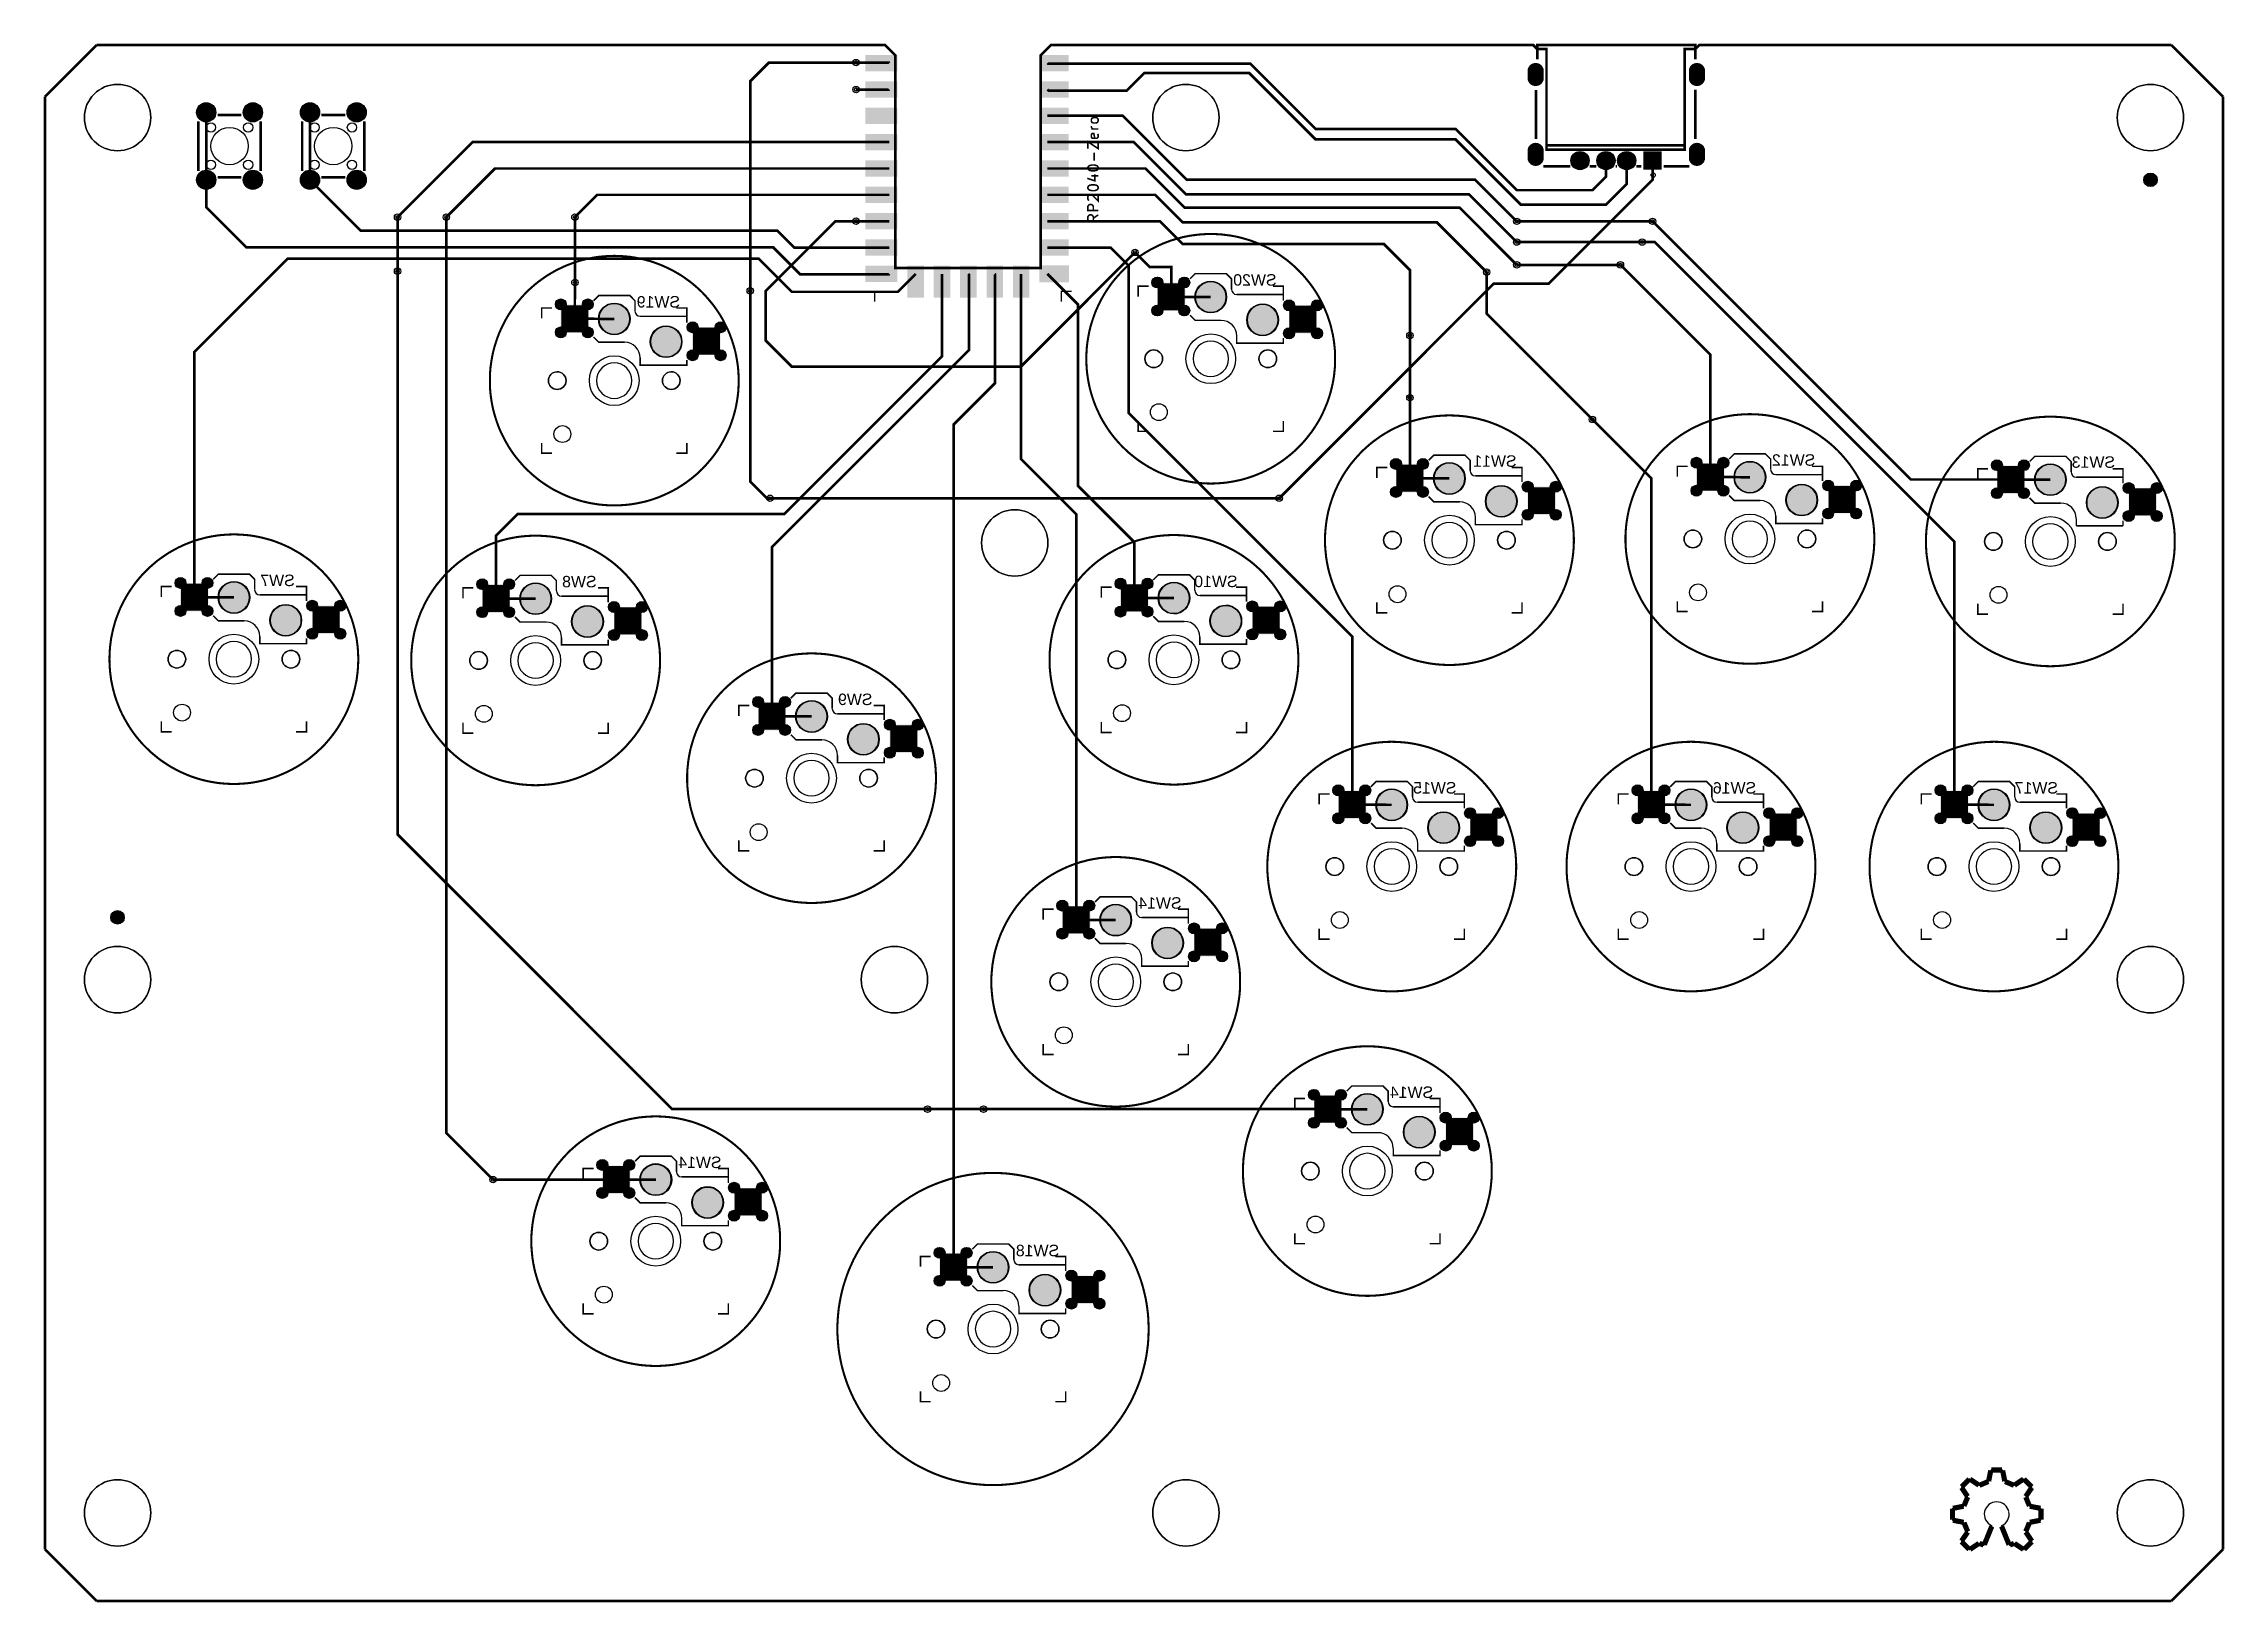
# Model space of a CAD drawing. Header units: millimetres. Extents: x 40 to 250, y -180 to -30.
import ezdxf

# ---------------------------------------------------------------- set-up
doc = ezdxf.new("R2010")
doc.units = ezdxf.units.MM
for name, color, linetype, true_color in [('BoardOutline', 7, 'Continuous', 0xff00ff), ('BottomLayer', 7, 'Continuous', 0x0000ff), ('BottomPasteMaskLayer', 7, 'Continuous', 0x800000), ('BottomSilkLayer', 7, 'Continuous', 0x808000), ('BottomSolderMaskLayer', 7, 'Continuous', 0xaa00ff), ('Document', 7, 'Continuous', 0xffffff), ('Hole', 7, 'Continuous', 0x222222), ('Multi-Layer', 7, 'Continuous', 0xc0c0c0), ('TopLayer', 7, 'Continuous', 0xff0000), ('TopPasteMaskLayer', 7, 'Continuous', 0x808080), ('TopSilkLayer', 7, 'Continuous', 0xffff00), ('TopSolderMaskLayer', 7, 'Continuous', 0x800080)]:
    doc.layers.add(name, color=color, linetype=linetype, true_color=true_color)
doc.styles.get("Standard").update_dxf_attribs({"font": 'arial.ttf'})

msp = doc.modelspace()

# ---------------------------------------------------------------- texts
at = {"layer": 'BottomSilkLayer', "text_generation_flag": 2}
for s, p in [('SW20', (158.75, -53.2)), ('SW19', (101.24, -55.31)), ('SW11', (181.89, -70.66)), ('SW12', (210.69, -70.56)), ('SW13', (239.59, -70.76)), ('SW7', (64.09, -82.16)), ('SW8', (93.19, -82.28)), ('SW10', (154.99, -82.26)), ('SW9', (119.79, -93.63)), ('SW15', (176.09, -102.16)), ('SW16', (204.99, -102.16)), ('SW17', (234.09, -102.16)), ('SW14', (149.59, -113.26)), ('SW14', (173.85, -131.5)), ('SW14', (105.24, -138.26)), ('SW18', (137.79, -146.76))]:
    msp.add_text(s, height=1.1, dxfattribs=at).set_placement(p)

# ---------------------------------------------------------------- hatches: boundary and pattern name
at = {"layer": 'BottomLayer'}
for points in [[(149.89, -55.58), (147.29, -55.58), (147.29, -52.98), (149.89, -52.98)], [(92.38, -57.69), (89.78, -57.69), (89.78, -55.09), (92.38, -55.09)], [(162.59, -57.74), (159.99, -57.74), (159.99, -55.14), (162.59, -55.14)], [(105.08, -59.85), (102.48, -59.85), (102.48, -57.25), (105.08, -57.25)], [(172.9, -73.07), (170.3, -73.07), (170.3, -70.47), (172.9, -70.47)], [(201.87, -72.95), (199.27, -72.95), (199.27, -70.35), (201.87, -70.35)], [(230.84, -73.19), (228.24, -73.19), (228.24, -70.59), (230.84, -70.59)], [(185.6, -75.23), (183, -75.23), (183, -72.63), (185.6, -72.63)], [(214.57, -75.11), (211.97, -75.11), (211.97, -72.51), (214.57, -72.51)], [(243.54, -75.35), (240.94, -75.35), (240.94, -72.75), (243.54, -72.75)], [(55.71, -84.54), (53.11, -84.54), (53.11, -81.94), (55.71, -81.94)], [(146.34, -84.6), (143.74, -84.6), (143.74, -82), (146.34, -82)], [(68.41, -86.7), (65.81, -86.7), (65.81, -84.1), (68.41, -84.1)], [(84.8, -84.66), (82.2, -84.66), (82.2, -82.06), (84.8, -82.06)], [(97.5, -86.82), (94.9, -86.82), (94.9, -84.22), (97.5, -84.22)], [(159.04, -86.76), (156.44, -86.76), (156.44, -84.16), (159.04, -84.16)], [(111.4, -96.01), (108.8, -96.01), (108.8, -93.41), (111.4, -93.41)], [(124.1, -98.17), (121.5, -98.17), (121.5, -95.57), (124.1, -95.57)], [(167.34, -104.53), (164.74, -104.53), (164.74, -101.93), (167.34, -101.93)], [(196.19, -104.53), (193.59, -104.53), (193.59, -101.93), (196.19, -101.93)], [(225.4, -104.53), (222.8, -104.53), (222.8, -101.93), (225.4, -101.93)], [(180.04, -106.69), (177.44, -106.69), (177.44, -104.09), (180.04, -104.09)], [(208.89, -106.69), (206.29, -106.69), (206.29, -104.09), (208.89, -104.09)], [(238.1, -106.69), (235.5, -106.69), (235.5, -104.09), (238.1, -104.09)], [(140.73, -115.64), (138.13, -115.64), (138.13, -113.04), (140.73, -113.04)], [(153.43, -117.8), (150.83, -117.8), (150.83, -115.2), (153.43, -115.2)], [(164.99, -133.88), (162.39, -133.88), (162.39, -131.28), (164.99, -131.28)], [(177.69, -136.04), (175.09, -136.04), (175.09, -133.44), (177.69, -133.44)], [(96.39, -140.67), (93.79, -140.67), (93.79, -138.07), (96.39, -138.07)], [(109.09, -142.82), (106.49, -142.82), (106.49, -140.22), (109.09, -140.22)], [(128.9, -149.11), (126.3, -149.11), (126.3, -146.51), (128.9, -146.51)], [(141.6, -151.27), (139, -151.27), (139, -148.67), (141.6, -148.67)]]:
    msp.add_hatch(color=256, dxfattribs=at).paths.add_polyline_path(points)
at = {"layer": 'BottomPasteMaskLayer'}
for points in [[(149.89, -55.58), (147.29, -55.58), (147.29, -52.98), (149.89, -52.98)], [(92.38, -57.69), (89.78, -57.69), (89.78, -55.09), (92.38, -55.09)], [(162.59, -57.74), (159.99, -57.74), (159.99, -55.14), (162.59, -55.14)], [(105.08, -59.85), (102.48, -59.85), (102.48, -57.25), (105.08, -57.25)], [(172.9, -73.07), (170.3, -73.07), (170.3, -70.47), (172.9, -70.47)], [(201.87, -72.95), (199.27, -72.95), (199.27, -70.35), (201.87, -70.35)], [(230.84, -73.19), (228.24, -73.19), (228.24, -70.59), (230.84, -70.59)], [(185.6, -75.23), (183, -75.23), (183, -72.63), (185.6, -72.63)], [(214.57, -75.11), (211.97, -75.11), (211.97, -72.51), (214.57, -72.51)], [(243.54, -75.35), (240.94, -75.35), (240.94, -72.75), (243.54, -72.75)], [(55.71, -84.54), (53.11, -84.54), (53.11, -81.94), (55.71, -81.94)], [(146.34, -84.6), (143.74, -84.6), (143.74, -82), (146.34, -82)], [(68.41, -86.7), (65.81, -86.7), (65.81, -84.1), (68.41, -84.1)], [(84.8, -84.66), (82.2, -84.66), (82.2, -82.06), (84.8, -82.06)], [(97.5, -86.82), (94.9, -86.82), (94.9, -84.22), (97.5, -84.22)], [(159.04, -86.76), (156.44, -86.76), (156.44, -84.16), (159.04, -84.16)], [(111.4, -96.01), (108.8, -96.01), (108.8, -93.41), (111.4, -93.41)], [(124.1, -98.17), (121.5, -98.17), (121.5, -95.57), (124.1, -95.57)], [(167.34, -104.53), (164.74, -104.53), (164.74, -101.93), (167.34, -101.93)], [(196.19, -104.53), (193.59, -104.53), (193.59, -101.93), (196.19, -101.93)], [(225.4, -104.53), (222.8, -104.53), (222.8, -101.93), (225.4, -101.93)], [(180.04, -106.69), (177.44, -106.69), (177.44, -104.09), (180.04, -104.09)], [(208.89, -106.69), (206.29, -106.69), (206.29, -104.09), (208.89, -104.09)], [(238.1, -106.69), (235.5, -106.69), (235.5, -104.09), (238.1, -104.09)], [(140.73, -115.64), (138.13, -115.64), (138.13, -113.04), (140.73, -113.04)], [(153.43, -117.8), (150.83, -117.8), (150.83, -115.2), (153.43, -115.2)], [(164.99, -133.88), (162.39, -133.88), (162.39, -131.28), (164.99, -131.28)], [(177.69, -136.04), (175.09, -136.04), (175.09, -133.44), (177.69, -133.44)], [(96.39, -140.67), (93.79, -140.67), (93.79, -138.07), (96.39, -138.07)], [(109.09, -142.82), (106.49, -142.82), (106.49, -140.22), (109.09, -140.22)], [(128.9, -149.11), (126.3, -149.11), (126.3, -146.51), (128.9, -146.51)], [(141.6, -151.27), (139, -151.27), (139, -148.67), (141.6, -148.67)]]:
    msp.add_hatch(color=256, dxfattribs=at).paths.add_polyline_path(points)
at = {"layer": 'BottomSolderMaskLayer'}
for points in [[(184.5, -33.36, -0.785398), (182.95, -33.36), (182.95, -32.34, -0.785398), (184.5, -32.34)], [(200.05, -33.36, -0.785398), (198.5, -33.36), (198.5, -32.34, -0.785398), (200.05, -32.34)], [(54.62, -36.5, 1), (56.48, -36.5, 1)], [(59.12, -36.5, 1), (60.98, -36.5, 1)], [(64.62, -36.5, 1), (66.48, -36.5, 1)], [(69.12, -36.5, 1), (70.98, -36.5, 1)], [(184.5, -41.06, -0.785398), (182.95, -41.06), (182.95, -40.04, -0.785398), (184.5, -40.04)], [(200.05, -41.06, -0.785398), (198.5, -41.06), (198.5, -40.04, -0.785398), (200.05, -40.04)], [(187.12, -41.15, 1), (188.88, -41.15, 1)], [(189.63, -41.15, 1), (191.38, -41.15, 1)], [(191.63, -41.15, 1), (193.38, -41.15, 1)], [(195.88, -42.03), (194.12, -42.03), (194.12, -40.27), (195.88, -40.27)], [(54.62, -43, 1), (56.48, -43, 1)], [(59.12, -43, 1), (60.98, -43, 1)], [(64.62, -43, 1), (66.48, -43, 1)], [(69.12, -43, 1), (70.98, -43, 1)], [(242.35, -43, 1), (243.65, -43, 1)], [(146.73, -52.9, 1), (147.78, -52.9, 1)], [(149.32, -52.9, 1), (150.38, -52.9, 1)], [(89.22, -55.01, 1), (90.27, -55.01, 1)], [(91.82, -55.01, 1), (92.87, -55.01, 1)], [(149.94, -55.63), (147.24, -55.63), (147.24, -52.93), (149.94, -52.93)], [(148.07, -54.28, 1), (149.12, -54.28, 1)], [(150.87, -54.3, 1), (153.93, -54.3, 1)], [(159.43, -55.1, 1), (160.48, -55.1, 1)], [(162.12, -55.1, 1), (163.18, -55.1, 1)], [(92.43, -57.74), (89.73, -57.74), (89.73, -55.04), (92.43, -55.04)], [(90.56, -56.39, 1), (91.61, -56.39, 1)], [(93.37, -56.41, 1), (96.42, -56.41, 1)], [(101.92, -57.21, 1), (102.97, -57.21, 1)], [(104.62, -57.21, 1), (105.67, -57.21, 1)], [(146.73, -55.6, 1), (147.78, -55.6, 1)], [(149.32, -55.6, 1), (150.38, -55.6, 1)], [(155.87, -56.5, 1), (158.93, -56.5, 1)], [(162.64, -57.79), (159.94, -57.79), (159.94, -55.09), (162.64, -55.09)], [(160.76, -56.44, 1), (161.82, -56.44, 1)], [(89.22, -57.71, 1), (90.27, -57.71, 1)], [(91.82, -57.71, 1), (92.87, -57.71, 1)], [(98.37, -58.61, 1), (101.42, -58.61, 1)], [(105.13, -59.9), (102.43, -59.9), (102.43, -57.2), (105.13, -57.2)], [(103.26, -58.55, 1), (104.31, -58.55, 1)], [(159.43, -57.8, 1), (160.48, -57.8, 1)], [(162.12, -57.8, 1), (163.18, -57.8, 1)], [(101.92, -59.91, 1), (102.97, -59.91, 1)], [(104.62, -59.91, 1), (105.67, -59.91, 1)], [(169.74, -70.39, 1), (170.79, -70.39, 1)], [(172.95, -73.12), (170.25, -73.12), (170.25, -70.42), (172.95, -70.42)], [(171.08, -71.77, 1), (172.13, -71.77, 1)], [(172.34, -70.39, 1), (173.39, -70.39, 1)], [(173.89, -71.79, 1), (176.94, -71.79, 1)], [(198.71, -70.27, 1), (199.76, -70.27, 1)], [(201.92, -73), (199.22, -73), (199.22, -70.3), (201.92, -70.3)], [(200.05, -71.65, 1), (201.1, -71.65, 1)], [(201.31, -70.27, 1), (202.36, -70.27, 1)], [(202.86, -71.67, 1), (205.91, -71.67, 1)], [(227.68, -70.51, 1), (228.73, -70.51, 1)], [(230.89, -73.24), (228.19, -73.24), (228.19, -70.54), (230.89, -70.54)], [(229.02, -71.89, 1), (230.07, -71.89, 1)], [(230.28, -70.51, 1), (231.33, -70.51, 1)], [(231.83, -71.91, 1), (234.88, -71.91, 1)], [(169.74, -73.09, 1), (170.79, -73.09, 1)], [(172.34, -73.09, 1), (173.39, -73.09, 1)], [(178.89, -73.99, 1), (181.94, -73.99, 1)], [(182.44, -72.59, 1), (183.49, -72.59, 1)], [(185.65, -75.28), (182.95, -75.28), (182.95, -72.58), (185.65, -72.58)], [(183.78, -73.93, 1), (184.83, -73.93, 1)], [(185.14, -72.59, 1), (186.19, -72.59, 1)], [(198.71, -72.97, 1), (199.76, -72.97, 1)], [(201.31, -72.97, 1), (202.36, -72.97, 1)], [(207.86, -73.87, 1), (210.91, -73.87, 1)], [(211.41, -72.47, 1), (212.46, -72.47, 1)], [(214.62, -75.16), (211.92, -75.16), (211.92, -72.46), (214.62, -72.46)], [(212.75, -73.81, 1), (213.8, -73.81, 1)], [(214.11, -72.47, 1), (215.16, -72.47, 1)], [(227.68, -73.21, 1), (228.73, -73.21, 1)], [(230.28, -73.21, 1), (231.33, -73.21, 1)], [(236.83, -74.11, 1), (239.88, -74.11, 1)], [(240.38, -72.71, 1), (241.43, -72.71, 1)], [(243.59, -75.4), (240.89, -75.4), (240.89, -72.7), (243.59, -72.7)], [(241.72, -74.05, 1), (242.77, -74.05, 1)], [(243.08, -72.71, 1), (244.13, -72.71, 1)], [(182.44, -75.29, 1), (183.49, -75.29, 1)], [(185.14, -75.29, 1), (186.19, -75.29, 1)], [(211.41, -75.17, 1), (212.46, -75.17, 1)], [(214.11, -75.17, 1), (215.16, -75.17, 1)], [(240.38, -75.41, 1), (241.43, -75.41, 1)], [(243.08, -75.41, 1), (244.13, -75.41, 1)], [(52.54, -81.86, 1), (53.59, -81.86, 1)], [(55.76, -84.59), (53.06, -84.59), (53.06, -81.89), (55.76, -81.89)], [(55.14, -81.86, 1), (56.19, -81.86, 1)], [(56.69, -83.26, 1), (59.74, -83.26, 1)], [(81.64, -81.98, 1), (82.69, -81.98, 1)], [(84.24, -81.98, 1), (85.29, -81.98, 1)], [(85.79, -83.38, 1), (88.84, -83.38, 1)], [(143.18, -81.92, 1), (144.23, -81.92, 1)], [(146.39, -84.65), (143.69, -84.65), (143.69, -81.95), (146.39, -81.95)], [(145.78, -81.92, 1), (146.83, -81.92, 1)], [(147.33, -83.32, 1), (150.38, -83.32, 1)], [(52.54, -84.56, 1), (53.59, -84.56, 1)], [(53.88, -83.24, 1), (54.93, -83.24, 1)], [(55.14, -84.56, 1), (56.19, -84.56, 1)], [(61.69, -85.46, 1), (64.74, -85.46, 1)], [(65.24, -84.06, 1), (66.29, -84.06, 1)], [(68.46, -86.75), (65.76, -86.75), (65.76, -84.05), (68.46, -84.05)], [(67.94, -84.06, 1), (68.99, -84.06, 1)], [(84.85, -84.71), (82.15, -84.71), (82.15, -82.01), (84.85, -82.01)], [(82.98, -83.36, 1), (84.03, -83.36, 1)], [(90.79, -85.58, 1), (93.84, -85.58, 1)], [(94.34, -84.18, 1), (95.39, -84.18, 1)], [(97.04, -84.18, 1), (98.09, -84.18, 1)], [(143.18, -84.62, 1), (144.23, -84.62, 1)], [(144.52, -83.3, 1), (145.57, -83.3, 1)], [(145.78, -84.62, 1), (146.83, -84.62, 1)], [(152.33, -85.52, 1), (155.38, -85.52, 1)], [(155.88, -84.12, 1), (156.93, -84.12, 1)], [(158.58, -84.12, 1), (159.63, -84.12, 1)], [(66.58, -85.4, 1), (67.63, -85.4, 1)], [(81.64, -84.68, 1), (82.69, -84.68, 1)], [(84.24, -84.68, 1), (85.29, -84.68, 1)], [(97.55, -86.87), (94.85, -86.87), (94.85, -84.17), (97.55, -84.17)], [(95.68, -85.52, 1), (96.73, -85.52, 1)], [(159.09, -86.81), (156.39, -86.81), (156.39, -84.11), (159.09, -84.11)], [(157.22, -85.46, 1), (158.27, -85.46, 1)], [(65.24, -86.76, 1), (66.29, -86.76, 1)], [(67.94, -86.76, 1), (68.99, -86.76, 1)], [(94.34, -86.88, 1), (95.39, -86.88, 1)], [(97.04, -86.88, 1), (98.09, -86.88, 1)], [(155.88, -86.82, 1), (156.93, -86.82, 1)], [(158.58, -86.82, 1), (159.63, -86.82, 1)], [(108.24, -93.33, 1), (109.29, -93.33, 1)], [(111.45, -96.06), (108.75, -96.06), (108.75, -93.36), (111.45, -93.36)], [(109.58, -94.71, 1), (110.63, -94.71, 1)], [(110.84, -93.33, 1), (111.89, -93.33, 1)], [(112.39, -94.73, 1), (115.44, -94.73, 1)], [(108.24, -96.03, 1), (109.29, -96.03, 1)], [(110.84, -96.03, 1), (111.89, -96.03, 1)], [(117.39, -96.93, 1), (120.44, -96.93, 1)], [(120.94, -95.53, 1), (121.99, -95.53, 1)], [(124.15, -98.22), (121.45, -98.22), (121.45, -95.52), (124.15, -95.52)], [(122.28, -96.87, 1), (123.33, -96.87, 1)], [(123.64, -95.53, 1), (124.69, -95.53, 1)], [(120.94, -98.23, 1), (121.99, -98.23, 1)], [(123.64, -98.23, 1), (124.69, -98.23, 1)], [(164.18, -101.85, 1), (165.23, -101.85, 1)], [(167.39, -104.58), (164.69, -104.58), (164.69, -101.88), (167.39, -101.88)], [(165.52, -103.23, 1), (166.57, -103.23, 1)], [(166.78, -101.85, 1), (167.83, -101.85, 1)], [(168.33, -103.25, 1), (171.38, -103.25, 1)], [(193.03, -101.85, 1), (194.08, -101.85, 1)], [(196.24, -104.58), (193.54, -104.58), (193.54, -101.88), (196.24, -101.88)], [(194.37, -103.23, 1), (195.42, -103.23, 1)], [(195.63, -101.85, 1), (196.68, -101.85, 1)], [(197.18, -103.25, 1), (200.23, -103.25, 1)], [(222.24, -101.85, 1), (223.29, -101.85, 1)], [(225.45, -104.58), (222.75, -104.58), (222.75, -101.88), (225.45, -101.88)], [(223.58, -103.23, 1), (224.63, -103.23, 1)], [(224.84, -101.85, 1), (225.89, -101.85, 1)], [(226.39, -103.25, 1), (229.44, -103.25, 1)], [(164.18, -104.55, 1), (165.23, -104.55, 1)], [(166.78, -104.55, 1), (167.83, -104.55, 1)], [(173.33, -105.45, 1), (176.38, -105.45, 1)], [(176.88, -104.05, 1), (177.93, -104.05, 1)], [(180.09, -106.74), (177.39, -106.74), (177.39, -104.04), (180.09, -104.04)], [(178.22, -105.39, 1), (179.27, -105.39, 1)], [(179.58, -104.05, 1), (180.63, -104.05, 1)], [(193.03, -104.55, 1), (194.08, -104.55, 1)], [(195.63, -104.55, 1), (196.68, -104.55, 1)], [(202.18, -105.45, 1), (205.23, -105.45, 1)], [(205.73, -104.05, 1), (206.78, -104.05, 1)], [(208.94, -106.74), (206.24, -106.74), (206.24, -104.04), (208.94, -104.04)], [(207.07, -105.39, 1), (208.12, -105.39, 1)], [(208.43, -104.05, 1), (209.48, -104.05, 1)], [(222.24, -104.55, 1), (223.29, -104.55, 1)], [(224.84, -104.55, 1), (225.89, -104.55, 1)], [(231.39, -105.45, 1), (234.44, -105.45, 1)], [(234.94, -104.05, 1), (235.99, -104.05, 1)], [(238.15, -106.74), (235.45, -106.74), (235.45, -104.04), (238.15, -104.04)], [(236.28, -105.39, 1), (237.33, -105.39, 1)], [(237.64, -104.05, 1), (238.69, -104.05, 1)], [(176.88, -106.75, 1), (177.93, -106.75, 1)], [(179.58, -106.75, 1), (180.63, -106.75, 1)], [(205.73, -106.75, 1), (206.78, -106.75, 1)], [(208.43, -106.75, 1), (209.48, -106.75, 1)], [(234.94, -106.75, 1), (235.99, -106.75, 1)], [(237.64, -106.75, 1), (238.69, -106.75, 1)], [(46.35, -114.1, 1), (47.65, -114.1, 1)], [(137.57, -112.96, 1), (138.62, -112.96, 1)], [(140.78, -115.69), (138.08, -115.69), (138.08, -112.99), (140.78, -112.99)], [(140.17, -112.96, 1), (141.22, -112.96, 1)], [(141.72, -114.36, 1), (144.77, -114.36, 1)], [(137.57, -115.66, 1), (138.62, -115.66, 1)], [(138.91, -114.34, 1), (139.96, -114.34, 1)], [(140.17, -115.66, 1), (141.22, -115.66, 1)], [(146.72, -116.56, 1), (149.77, -116.56, 1)], [(150.27, -115.16, 1), (151.32, -115.16, 1)], [(153.48, -117.85), (150.78, -117.85), (150.78, -115.15), (153.48, -115.15)], [(152.97, -115.16, 1), (154.02, -115.16, 1)], [(150.27, -117.86, 1), (151.32, -117.86, 1)], [(151.61, -116.5, 1), (152.66, -116.5, 1)], [(152.97, -117.86, 1), (154.02, -117.86, 1)], [(161.83, -131.2, 1), (162.88, -131.2, 1)], [(165.04, -133.93), (162.34, -133.93), (162.34, -131.23), (165.04, -131.23)], [(163.17, -132.58, 1), (164.22, -132.58, 1)], [(164.43, -131.2, 1), (165.48, -131.2, 1)], [(165.97, -132.6, 1), (169.03, -132.6, 1)], [(161.83, -133.9, 1), (162.88, -133.9, 1)], [(164.43, -133.9, 1), (165.48, -133.9, 1)], [(170.97, -134.8, 1), (174.03, -134.8, 1)], [(174.53, -133.4, 1), (175.58, -133.4, 1)], [(177.74, -136.09), (175.04, -136.09), (175.04, -133.39), (177.74, -133.39)], [(175.86, -134.74, 1), (176.92, -134.74, 1)], [(177.22, -133.4, 1), (178.28, -133.4, 1)], [(174.53, -136.1, 1), (175.58, -136.1, 1)], [(177.22, -136.1, 1), (178.28, -136.1, 1)], [(93.22, -137.96, 1), (94.27, -137.96, 1)], [(96.44, -140.72), (93.74, -140.72), (93.74, -138.02), (96.44, -138.02)], [(95.82, -137.96, 1), (96.87, -137.96, 1)], [(97.38, -139.39, 1), (100.43, -139.39, 1)], [(93.22, -140.66, 1), (94.27, -140.66, 1)], [(94.57, -139.37, 1), (95.62, -139.37, 1)], [(95.82, -140.66, 1), (96.87, -140.66, 1)], [(102.38, -141.59, 1), (105.43, -141.59, 1)], [(105.92, -140.16, 1), (106.97, -140.16, 1)], [(109.14, -142.88), (106.44, -142.88), (106.44, -140.17), (109.14, -140.17)], [(108.62, -140.16, 1), (109.67, -140.16, 1)], [(105.92, -142.86, 1), (106.97, -142.86, 1)], [(107.27, -141.52, 1), (108.32, -141.52, 1)], [(108.62, -142.86, 1), (109.67, -142.86, 1)], [(125.74, -146.43, 1), (126.79, -146.43, 1)], [(128.95, -149.16), (126.25, -149.16), (126.25, -146.46), (128.95, -146.46)], [(128.34, -146.43, 1), (129.39, -146.43, 1)], [(129.89, -147.83, 1), (132.94, -147.83, 1)], [(125.74, -149.13, 1), (126.79, -149.13, 1)], [(127.08, -147.81, 1), (128.13, -147.81, 1)], [(128.34, -149.13, 1), (129.39, -149.13, 1)], [(134.89, -150.03, 1), (137.94, -150.03, 1)], [(138.44, -148.63, 1), (139.49, -148.63, 1)], [(141.65, -151.32), (138.95, -151.32), (138.95, -148.62), (141.65, -148.62)], [(141.14, -148.63, 1), (142.19, -148.63, 1)], [(138.44, -151.33, 1), (139.49, -151.33, 1)], [(139.78, -149.97, 1), (140.83, -149.97, 1)], [(141.14, -151.33, 1), (142.19, -151.33, 1)]]:
    msp.add_hatch(color=256, dxfattribs=at).paths.add_polyline_path(points)
at = {"layer": 'Multi-Layer'}
for points in [[(184.48, -33.35, -0.785398), (182.98, -33.35), (182.98, -32.35, -0.785398), (184.48, -32.35)], [(200.03, -33.35, -0.785398), (198.53, -33.35), (198.53, -32.35, -0.785398), (200.03, -32.35)], [(54.65, -36.5, 1), (56.45, -36.5, 1)], [(59.15, -36.5, 1), (60.95, -36.5, 1)], [(64.65, -36.5, 1), (66.45, -36.5, 1)], [(69.15, -36.5, 1), (70.95, -36.5, 1)], [(184.48, -41.05, -0.785398), (182.98, -41.05), (182.98, -40.05, -0.785398), (184.48, -40.05)], [(200.03, -41.05, -0.785398), (198.53, -41.05), (198.53, -40.05, -0.785398), (200.03, -40.05)], [(187.15, -41.15, 1), (188.85, -41.15, 1)], [(189.65, -41.15, 1), (191.35, -41.15, 1)], [(191.65, -41.15, 1), (193.35, -41.15, 1)], [(195.85, -42), (194.15, -42), (194.15, -40.3), (195.85, -40.3)], [(54.65, -43, 1), (56.45, -43, 1)], [(59.15, -43, 1), (60.95, -43, 1)], [(64.65, -43, 1), (66.45, -43, 1)], [(69.15, -43, 1), (70.95, -43, 1)]]:
    msp.add_hatch(color=256, dxfattribs=at).paths.add_polyline_path(points)
at = {"layer": 'TopLayer'}
for points in [[(119.15, -30.99), (122.17, -30.99), (122.17, -32.51), (119.15, -32.51)], [(135.89, -30.99), (138.65, -30.99), (138.65, -32.51), (135.89, -32.51)], [(119.15, -33.53), (122.17, -33.53), (122.17, -35.05), (119.15, -35.05)], [(135.89, -33.53), (138.65, -33.53), (138.65, -35.05), (135.89, -35.05)], [(119.15, -36.07), (122.17, -36.07), (122.17, -37.59), (119.15, -37.59)], [(135.89, -36.07), (138.65, -36.07), (138.65, -37.59), (135.89, -37.59)], [(119.15, -38.61), (122.17, -38.61), (122.17, -40.13), (119.15, -40.13)], [(135.89, -38.61), (138.65, -38.61), (138.65, -40.13), (135.89, -40.13)], [(119.15, -41.15), (122.17, -41.15), (122.17, -42.67), (119.15, -42.67)], [(135.89, -41.15), (138.65, -41.15), (138.65, -42.67), (135.89, -42.67)], [(119.15, -43.69), (122.17, -43.69), (122.17, -45.21), (119.15, -45.21)], [(135.89, -43.69), (138.65, -43.69), (138.65, -45.21), (135.89, -45.21)], [(119.15, -46.23), (122.17, -46.23), (122.17, -47.75), (119.15, -47.75)], [(135.89, -46.23), (138.65, -46.23), (138.65, -47.75), (135.89, -47.75)], [(119.15, -48.77), (122.17, -48.77), (122.17, -50.29), (119.15, -50.29)], [(135.89, -48.77), (138.65, -48.77), (138.65, -50.29), (135.89, -50.29)], [(119.15, -51.31), (122.17, -51.31), (122.17, -52.83), (119.15, -52.83)], [(123.19, -51.31), (124.71, -51.31), (124.71, -54.33), (123.19, -54.33)], [(125.73, -51.31), (127.25, -51.31), (127.25, -54.33), (125.73, -54.33)], [(128.27, -51.31), (129.79, -51.31), (129.79, -54.33), (128.27, -54.33)], [(130.81, -51.31), (132.33, -51.31), (132.33, -54.33), (130.81, -54.33)], [(133.35, -51.31), (134.87, -51.31), (134.87, -54.33), (133.35, -54.33)], [(135.89, -51.31), (138.65, -51.31), (138.65, -52.83), (135.89, -52.83)], [(149.89, -55.58), (147.29, -55.58), (147.29, -52.98), (149.89, -52.98)], [(92.38, -57.69), (89.78, -57.69), (89.78, -55.09), (92.38, -55.09)], [(162.59, -57.74), (159.99, -57.74), (159.99, -55.14), (162.59, -55.14)], [(105.08, -59.85), (102.48, -59.85), (102.48, -57.25), (105.08, -57.25)], [(172.9, -73.07), (170.3, -73.07), (170.3, -70.47), (172.9, -70.47)], [(201.87, -72.95), (199.27, -72.95), (199.27, -70.35), (201.87, -70.35)], [(230.84, -73.19), (228.24, -73.19), (228.24, -70.59), (230.84, -70.59)], [(185.6, -75.23), (183, -75.23), (183, -72.63), (185.6, -72.63)], [(214.57, -75.11), (211.97, -75.11), (211.97, -72.51), (214.57, -72.51)], [(243.54, -75.35), (240.94, -75.35), (240.94, -72.75), (243.54, -72.75)], [(55.71, -84.54), (53.11, -84.54), (53.11, -81.94), (55.71, -81.94)], [(146.34, -84.6), (143.74, -84.6), (143.74, -82), (146.34, -82)], [(68.41, -86.7), (65.81, -86.7), (65.81, -84.1), (68.41, -84.1)], [(84.8, -84.66), (82.2, -84.66), (82.2, -82.06), (84.8, -82.06)], [(97.5, -86.82), (94.9, -86.82), (94.9, -84.22), (97.5, -84.22)], [(159.04, -86.76), (156.44, -86.76), (156.44, -84.16), (159.04, -84.16)], [(111.4, -96.01), (108.8, -96.01), (108.8, -93.41), (111.4, -93.41)], [(124.1, -98.17), (121.5, -98.17), (121.5, -95.57), (124.1, -95.57)], [(167.34, -104.53), (164.74, -104.53), (164.74, -101.93), (167.34, -101.93)], [(196.19, -104.53), (193.59, -104.53), (193.59, -101.93), (196.19, -101.93)], [(225.4, -104.53), (222.8, -104.53), (222.8, -101.93), (225.4, -101.93)], [(180.04, -106.69), (177.44, -106.69), (177.44, -104.09), (180.04, -104.09)], [(208.89, -106.69), (206.29, -106.69), (206.29, -104.09), (208.89, -104.09)], [(238.1, -106.69), (235.5, -106.69), (235.5, -104.09), (238.1, -104.09)], [(140.73, -115.64), (138.13, -115.64), (138.13, -113.04), (140.73, -113.04)], [(153.43, -117.8), (150.83, -117.8), (150.83, -115.2), (153.43, -115.2)], [(164.99, -133.88), (162.39, -133.88), (162.39, -131.28), (164.99, -131.28)], [(177.69, -136.04), (175.09, -136.04), (175.09, -133.44), (177.69, -133.44)], [(96.39, -140.67), (93.79, -140.67), (93.79, -138.07), (96.39, -138.07)], [(109.09, -142.82), (106.49, -142.82), (106.49, -140.22), (109.09, -140.22)], [(128.9, -149.11), (126.3, -149.11), (126.3, -146.51), (128.9, -146.51)], [(141.6, -151.27), (139, -151.27), (139, -148.67), (141.6, -148.67)]]:
    msp.add_hatch(color=256, dxfattribs=at).paths.add_polyline_path(points)
at = {"layer": 'TopPasteMaskLayer'}
for points in [[(119.15, -30.99), (122.17, -30.99), (122.17, -32.51), (119.15, -32.51)], [(135.89, -30.99), (138.65, -30.99), (138.65, -32.51), (135.89, -32.51)], [(119.15, -33.53), (122.17, -33.53), (122.17, -35.05), (119.15, -35.05)], [(135.89, -33.53), (138.65, -33.53), (138.65, -35.05), (135.89, -35.05)], [(119.15, -36.07), (122.17, -36.07), (122.17, -37.59), (119.15, -37.59)], [(135.89, -36.07), (138.65, -36.07), (138.65, -37.59), (135.89, -37.59)], [(119.15, -38.61), (122.17, -38.61), (122.17, -40.13), (119.15, -40.13)], [(135.89, -38.61), (138.65, -38.61), (138.65, -40.13), (135.89, -40.13)], [(119.15, -41.15), (122.17, -41.15), (122.17, -42.67), (119.15, -42.67)], [(135.89, -41.15), (138.65, -41.15), (138.65, -42.67), (135.89, -42.67)], [(119.15, -43.69), (122.17, -43.69), (122.17, -45.21), (119.15, -45.21)], [(135.89, -43.69), (138.65, -43.69), (138.65, -45.21), (135.89, -45.21)], [(119.15, -46.23), (122.17, -46.23), (122.17, -47.75), (119.15, -47.75)], [(135.89, -46.23), (138.65, -46.23), (138.65, -47.75), (135.89, -47.75)], [(119.15, -48.77), (122.17, -48.77), (122.17, -50.29), (119.15, -50.29)], [(135.89, -48.77), (138.65, -48.77), (138.65, -50.29), (135.89, -50.29)], [(119.15, -51.31), (122.17, -51.31), (122.17, -52.83), (119.15, -52.83)], [(123.19, -51.31), (124.71, -51.31), (124.71, -54.33), (123.19, -54.33)], [(125.73, -51.31), (127.25, -51.31), (127.25, -54.33), (125.73, -54.33)], [(128.27, -51.31), (129.79, -51.31), (129.79, -54.33), (128.27, -54.33)], [(130.81, -51.31), (132.33, -51.31), (132.33, -54.33), (130.81, -54.33)], [(133.35, -51.31), (134.87, -51.31), (134.87, -54.33), (133.35, -54.33)], [(135.89, -51.31), (138.65, -51.31), (138.65, -52.83), (135.89, -52.83)], [(149.89, -55.58), (147.29, -55.58), (147.29, -52.98), (149.89, -52.98)], [(92.38, -57.69), (89.78, -57.69), (89.78, -55.09), (92.38, -55.09)], [(162.59, -57.74), (159.99, -57.74), (159.99, -55.14), (162.59, -55.14)], [(105.08, -59.85), (102.48, -59.85), (102.48, -57.25), (105.08, -57.25)], [(172.9, -73.07), (170.3, -73.07), (170.3, -70.47), (172.9, -70.47)], [(201.87, -72.95), (199.27, -72.95), (199.27, -70.35), (201.87, -70.35)], [(230.84, -73.19), (228.24, -73.19), (228.24, -70.59), (230.84, -70.59)], [(185.6, -75.23), (183, -75.23), (183, -72.63), (185.6, -72.63)], [(214.57, -75.11), (211.97, -75.11), (211.97, -72.51), (214.57, -72.51)], [(243.54, -75.35), (240.94, -75.35), (240.94, -72.75), (243.54, -72.75)], [(55.71, -84.54), (53.11, -84.54), (53.11, -81.94), (55.71, -81.94)], [(146.34, -84.6), (143.74, -84.6), (143.74, -82), (146.34, -82)], [(68.41, -86.7), (65.81, -86.7), (65.81, -84.1), (68.41, -84.1)], [(84.8, -84.66), (82.2, -84.66), (82.2, -82.06), (84.8, -82.06)], [(97.5, -86.82), (94.9, -86.82), (94.9, -84.22), (97.5, -84.22)], [(159.04, -86.76), (156.44, -86.76), (156.44, -84.16), (159.04, -84.16)], [(111.4, -96.01), (108.8, -96.01), (108.8, -93.41), (111.4, -93.41)], [(124.1, -98.17), (121.5, -98.17), (121.5, -95.57), (124.1, -95.57)], [(167.34, -104.53), (164.74, -104.53), (164.74, -101.93), (167.34, -101.93)], [(196.19, -104.53), (193.59, -104.53), (193.59, -101.93), (196.19, -101.93)], [(225.4, -104.53), (222.8, -104.53), (222.8, -101.93), (225.4, -101.93)], [(180.04, -106.69), (177.44, -106.69), (177.44, -104.09), (180.04, -104.09)], [(208.89, -106.69), (206.29, -106.69), (206.29, -104.09), (208.89, -104.09)], [(238.1, -106.69), (235.5, -106.69), (235.5, -104.09), (238.1, -104.09)], [(140.73, -115.64), (138.13, -115.64), (138.13, -113.04), (140.73, -113.04)], [(153.43, -117.8), (150.83, -117.8), (150.83, -115.2), (153.43, -115.2)], [(164.99, -133.88), (162.39, -133.88), (162.39, -131.28), (164.99, -131.28)], [(177.69, -136.04), (175.09, -136.04), (175.09, -133.44), (177.69, -133.44)], [(96.39, -140.67), (93.79, -140.67), (93.79, -138.07), (96.39, -138.07)], [(109.09, -142.82), (106.49, -142.82), (106.49, -140.22), (109.09, -140.22)], [(128.9, -149.11), (126.3, -149.11), (126.3, -146.51), (128.9, -146.51)], [(141.6, -151.27), (139, -151.27), (139, -148.67), (141.6, -148.67)]]:
    msp.add_hatch(color=256, dxfattribs=at).paths.add_polyline_path(points)
at = {"layer": 'TopSolderMaskLayer'}
for points in [[(119.11, -30.96), (122.19, -30.96), (122.19, -32.54), (119.11, -32.54)], [(135.88, -30.96), (138.69, -30.96), (138.69, -32.54), (135.88, -32.54)], [(119.11, -33.5), (122.19, -33.5), (122.19, -35.08), (119.11, -35.08)], [(135.88, -33.5), (138.69, -33.5), (138.69, -35.08), (135.88, -35.08)], [(184.5, -33.36, -0.785398), (182.95, -33.36), (182.95, -32.34, -0.785398), (184.5, -32.34)], [(200.05, -33.36, -0.785398), (198.5, -33.36), (198.5, -32.34, -0.785398), (200.05, -32.34)], [(54.62, -36.5, 1), (56.48, -36.5, 1)], [(59.12, -36.5, 1), (60.98, -36.5, 1)], [(64.62, -36.5, 1), (66.48, -36.5, 1)], [(69.12, -36.5, 1), (70.98, -36.5, 1)], [(119.11, -36.04), (122.19, -36.04), (122.19, -37.62), (119.11, -37.62)], [(135.88, -36.04), (138.69, -36.04), (138.69, -37.62), (135.88, -37.62)], [(119.11, -38.58), (122.19, -38.58), (122.19, -40.16), (119.11, -40.16)], [(135.88, -38.58), (138.69, -38.58), (138.69, -40.16), (135.88, -40.16)], [(184.5, -41.06, -0.785398), (182.95, -41.06), (182.95, -40.04, -0.785398), (184.5, -40.04)], [(200.05, -41.06, -0.785398), (198.5, -41.06), (198.5, -40.04, -0.785398), (200.05, -40.04)], [(119.11, -41.12), (122.19, -41.12), (122.19, -42.7), (119.11, -42.7)], [(135.88, -41.12), (138.69, -41.12), (138.69, -42.7), (135.88, -42.7)], [(187.12, -41.15, 1), (188.88, -41.15, 1)], [(189.63, -41.15, 1), (191.38, -41.15, 1)], [(191.63, -41.15, 1), (193.38, -41.15, 1)], [(195.88, -42.03), (194.12, -42.03), (194.12, -40.27), (195.88, -40.27)], [(54.62, -43, 1), (56.48, -43, 1)], [(59.12, -43, 1), (60.98, -43, 1)], [(64.62, -43, 1), (66.48, -43, 1)], [(69.12, -43, 1), (70.98, -43, 1)], [(119.11, -43.66), (122.19, -43.66), (122.19, -45.24), (119.11, -45.24)], [(135.88, -43.66), (138.69, -43.66), (138.69, -45.24), (135.88, -45.24)], [(242.35, -43, 1), (243.65, -43, 1)], [(119.11, -46.2), (122.19, -46.2), (122.19, -47.78), (119.11, -47.78)], [(135.88, -46.2), (138.69, -46.2), (138.69, -47.78), (135.88, -47.78)], [(119.11, -48.74), (122.19, -48.74), (122.19, -50.32), (119.11, -50.32)], [(135.88, -48.74), (138.69, -48.74), (138.69, -50.32), (135.88, -50.32)], [(119.11, -51.28), (122.19, -51.28), (122.19, -52.86), (119.11, -52.86)], [(123.16, -51.29), (124.74, -51.29), (124.74, -54.37), (123.16, -54.37)], [(125.7, -51.29), (127.28, -51.29), (127.28, -54.37), (125.7, -54.37)], [(128.24, -51.29), (129.82, -51.29), (129.82, -54.37), (128.24, -54.37)], [(130.79, -51.29), (132.36, -51.29), (132.36, -54.37), (130.79, -54.37)], [(133.33, -51.29), (134.9, -51.29), (134.9, -54.37), (133.33, -54.37)], [(135.86, -51.26), (138.73, -51.26), (138.73, -52.88), (135.86, -52.88)], [(146.73, -52.9, 1), (147.78, -52.9, 1)], [(149.32, -52.9, 1), (150.38, -52.9, 1)], [(89.22, -55.01, 1), (90.27, -55.01, 1)], [(91.82, -55.01, 1), (92.87, -55.01, 1)], [(149.94, -55.63), (147.24, -55.63), (147.24, -52.93), (149.94, -52.93)], [(148.07, -54.28, 1), (149.12, -54.28, 1)], [(150.87, -54.3, 1), (153.93, -54.3, 1)], [(159.43, -55.1, 1), (160.48, -55.1, 1)], [(162.12, -55.1, 1), (163.18, -55.1, 1)], [(92.43, -57.74), (89.73, -57.74), (89.73, -55.04), (92.43, -55.04)], [(90.56, -56.39, 1), (91.61, -56.39, 1)], [(93.37, -56.41, 1), (96.42, -56.41, 1)], [(101.92, -57.21, 1), (102.97, -57.21, 1)], [(104.62, -57.21, 1), (105.67, -57.21, 1)], [(146.73, -55.6, 1), (147.78, -55.6, 1)], [(149.32, -55.6, 1), (150.38, -55.6, 1)], [(155.87, -56.5, 1), (158.93, -56.5, 1)], [(162.64, -57.79), (159.94, -57.79), (159.94, -55.09), (162.64, -55.09)], [(160.76, -56.44, 1), (161.82, -56.44, 1)], [(89.22, -57.71, 1), (90.27, -57.71, 1)], [(91.82, -57.71, 1), (92.87, -57.71, 1)], [(98.37, -58.61, 1), (101.42, -58.61, 1)], [(105.13, -59.9), (102.43, -59.9), (102.43, -57.2), (105.13, -57.2)], [(103.26, -58.55, 1), (104.31, -58.55, 1)], [(159.43, -57.8, 1), (160.48, -57.8, 1)], [(162.12, -57.8, 1), (163.18, -57.8, 1)], [(101.92, -59.91, 1), (102.97, -59.91, 1)], [(104.62, -59.91, 1), (105.67, -59.91, 1)], [(169.74, -70.39, 1), (170.79, -70.39, 1)], [(172.95, -73.12), (170.25, -73.12), (170.25, -70.42), (172.95, -70.42)], [(171.08, -71.77, 1), (172.13, -71.77, 1)], [(172.34, -70.39, 1), (173.39, -70.39, 1)], [(173.89, -71.79, 1), (176.94, -71.79, 1)], [(198.71, -70.27, 1), (199.76, -70.27, 1)], [(201.92, -73), (199.22, -73), (199.22, -70.3), (201.92, -70.3)], [(200.05, -71.65, 1), (201.1, -71.65, 1)], [(201.31, -70.27, 1), (202.36, -70.27, 1)], [(202.86, -71.67, 1), (205.91, -71.67, 1)], [(227.68, -70.51, 1), (228.73, -70.51, 1)], [(230.89, -73.24), (228.19, -73.24), (228.19, -70.54), (230.89, -70.54)], [(229.02, -71.89, 1), (230.07, -71.89, 1)], [(230.28, -70.51, 1), (231.33, -70.51, 1)], [(231.83, -71.91, 1), (234.88, -71.91, 1)], [(169.74, -73.09, 1), (170.79, -73.09, 1)], [(172.34, -73.09, 1), (173.39, -73.09, 1)], [(178.89, -73.99, 1), (181.94, -73.99, 1)], [(182.44, -72.59, 1), (183.49, -72.59, 1)], [(185.65, -75.28), (182.95, -75.28), (182.95, -72.58), (185.65, -72.58)], [(183.78, -73.93, 1), (184.83, -73.93, 1)], [(185.14, -72.59, 1), (186.19, -72.59, 1)], [(198.71, -72.97, 1), (199.76, -72.97, 1)], [(201.31, -72.97, 1), (202.36, -72.97, 1)], [(207.86, -73.87, 1), (210.91, -73.87, 1)], [(211.41, -72.47, 1), (212.46, -72.47, 1)], [(214.62, -75.16), (211.92, -75.16), (211.92, -72.46), (214.62, -72.46)], [(212.75, -73.81, 1), (213.8, -73.81, 1)], [(214.11, -72.47, 1), (215.16, -72.47, 1)], [(227.68, -73.21, 1), (228.73, -73.21, 1)], [(230.28, -73.21, 1), (231.33, -73.21, 1)], [(236.83, -74.11, 1), (239.88, -74.11, 1)], [(240.38, -72.71, 1), (241.43, -72.71, 1)], [(243.59, -75.4), (240.89, -75.4), (240.89, -72.7), (243.59, -72.7)], [(241.72, -74.05, 1), (242.77, -74.05, 1)], [(243.08, -72.71, 1), (244.13, -72.71, 1)], [(182.44, -75.29, 1), (183.49, -75.29, 1)], [(185.14, -75.29, 1), (186.19, -75.29, 1)], [(211.41, -75.17, 1), (212.46, -75.17, 1)], [(214.11, -75.17, 1), (215.16, -75.17, 1)], [(240.38, -75.41, 1), (241.43, -75.41, 1)], [(243.08, -75.41, 1), (244.13, -75.41, 1)], [(52.54, -81.86, 1), (53.59, -81.86, 1)], [(55.76, -84.59), (53.06, -84.59), (53.06, -81.89), (55.76, -81.89)], [(55.14, -81.86, 1), (56.19, -81.86, 1)], [(56.69, -83.26, 1), (59.74, -83.26, 1)], [(81.64, -81.98, 1), (82.69, -81.98, 1)], [(84.24, -81.98, 1), (85.29, -81.98, 1)], [(85.79, -83.38, 1), (88.84, -83.38, 1)], [(143.18, -81.92, 1), (144.23, -81.92, 1)], [(146.39, -84.65), (143.69, -84.65), (143.69, -81.95), (146.39, -81.95)], [(145.78, -81.92, 1), (146.83, -81.92, 1)], [(147.33, -83.32, 1), (150.38, -83.32, 1)], [(52.54, -84.56, 1), (53.59, -84.56, 1)], [(53.88, -83.24, 1), (54.93, -83.24, 1)], [(55.14, -84.56, 1), (56.19, -84.56, 1)], [(61.69, -85.46, 1), (64.74, -85.46, 1)], [(65.24, -84.06, 1), (66.29, -84.06, 1)], [(68.46, -86.75), (65.76, -86.75), (65.76, -84.05), (68.46, -84.05)], [(67.94, -84.06, 1), (68.99, -84.06, 1)], [(84.85, -84.71), (82.15, -84.71), (82.15, -82.01), (84.85, -82.01)], [(82.98, -83.36, 1), (84.03, -83.36, 1)], [(90.79, -85.58, 1), (93.84, -85.58, 1)], [(94.34, -84.18, 1), (95.39, -84.18, 1)], [(97.04, -84.18, 1), (98.09, -84.18, 1)], [(143.18, -84.62, 1), (144.23, -84.62, 1)], [(144.52, -83.3, 1), (145.57, -83.3, 1)], [(145.78, -84.62, 1), (146.83, -84.62, 1)], [(152.33, -85.52, 1), (155.38, -85.52, 1)], [(155.88, -84.12, 1), (156.93, -84.12, 1)], [(158.58, -84.12, 1), (159.63, -84.12, 1)], [(66.58, -85.4, 1), (67.63, -85.4, 1)], [(81.64, -84.68, 1), (82.69, -84.68, 1)], [(84.24, -84.68, 1), (85.29, -84.68, 1)], [(97.55, -86.87), (94.85, -86.87), (94.85, -84.17), (97.55, -84.17)], [(95.68, -85.52, 1), (96.73, -85.52, 1)], [(159.09, -86.81), (156.39, -86.81), (156.39, -84.11), (159.09, -84.11)], [(157.22, -85.46, 1), (158.27, -85.46, 1)], [(65.24, -86.76, 1), (66.29, -86.76, 1)], [(67.94, -86.76, 1), (68.99, -86.76, 1)], [(94.34, -86.88, 1), (95.39, -86.88, 1)], [(97.04, -86.88, 1), (98.09, -86.88, 1)], [(155.88, -86.82, 1), (156.93, -86.82, 1)], [(158.58, -86.82, 1), (159.63, -86.82, 1)], [(108.24, -93.33, 1), (109.29, -93.33, 1)], [(111.45, -96.06), (108.75, -96.06), (108.75, -93.36), (111.45, -93.36)], [(109.58, -94.71, 1), (110.63, -94.71, 1)], [(110.84, -93.33, 1), (111.89, -93.33, 1)], [(112.39, -94.73, 1), (115.44, -94.73, 1)], [(108.24, -96.03, 1), (109.29, -96.03, 1)], [(110.84, -96.03, 1), (111.89, -96.03, 1)], [(117.39, -96.93, 1), (120.44, -96.93, 1)], [(120.94, -95.53, 1), (121.99, -95.53, 1)], [(124.15, -98.22), (121.45, -98.22), (121.45, -95.52), (124.15, -95.52)], [(122.28, -96.87, 1), (123.33, -96.87, 1)], [(123.64, -95.53, 1), (124.69, -95.53, 1)], [(120.94, -98.23, 1), (121.99, -98.23, 1)], [(123.64, -98.23, 1), (124.69, -98.23, 1)], [(164.18, -101.85, 1), (165.23, -101.85, 1)], [(167.39, -104.58), (164.69, -104.58), (164.69, -101.88), (167.39, -101.88)], [(165.52, -103.23, 1), (166.57, -103.23, 1)], [(166.78, -101.85, 1), (167.83, -101.85, 1)], [(168.33, -103.25, 1), (171.38, -103.25, 1)], [(193.03, -101.85, 1), (194.08, -101.85, 1)], [(196.24, -104.58), (193.54, -104.58), (193.54, -101.88), (196.24, -101.88)], [(194.37, -103.23, 1), (195.42, -103.23, 1)], [(195.63, -101.85, 1), (196.68, -101.85, 1)], [(197.18, -103.25, 1), (200.23, -103.25, 1)], [(222.24, -101.85, 1), (223.29, -101.85, 1)], [(225.45, -104.58), (222.75, -104.58), (222.75, -101.88), (225.45, -101.88)], [(223.58, -103.23, 1), (224.63, -103.23, 1)], [(224.84, -101.85, 1), (225.89, -101.85, 1)], [(226.39, -103.25, 1), (229.44, -103.25, 1)], [(164.18, -104.55, 1), (165.23, -104.55, 1)], [(166.78, -104.55, 1), (167.83, -104.55, 1)], [(173.33, -105.45, 1), (176.38, -105.45, 1)], [(176.88, -104.05, 1), (177.93, -104.05, 1)], [(180.09, -106.74), (177.39, -106.74), (177.39, -104.04), (180.09, -104.04)], [(178.22, -105.39, 1), (179.27, -105.39, 1)], [(179.58, -104.05, 1), (180.63, -104.05, 1)], [(193.03, -104.55, 1), (194.08, -104.55, 1)], [(195.63, -104.55, 1), (196.68, -104.55, 1)], [(202.18, -105.45, 1), (205.23, -105.45, 1)], [(205.73, -104.05, 1), (206.78, -104.05, 1)], [(208.94, -106.74), (206.24, -106.74), (206.24, -104.04), (208.94, -104.04)], [(207.07, -105.39, 1), (208.12, -105.39, 1)], [(208.43, -104.05, 1), (209.48, -104.05, 1)], [(222.24, -104.55, 1), (223.29, -104.55, 1)], [(224.84, -104.55, 1), (225.89, -104.55, 1)], [(231.39, -105.45, 1), (234.44, -105.45, 1)], [(234.94, -104.05, 1), (235.99, -104.05, 1)], [(238.15, -106.74), (235.45, -106.74), (235.45, -104.04), (238.15, -104.04)], [(236.28, -105.39, 1), (237.33, -105.39, 1)], [(237.64, -104.05, 1), (238.69, -104.05, 1)], [(176.88, -106.75, 1), (177.93, -106.75, 1)], [(179.58, -106.75, 1), (180.63, -106.75, 1)], [(205.73, -106.75, 1), (206.78, -106.75, 1)], [(208.43, -106.75, 1), (209.48, -106.75, 1)], [(234.94, -106.75, 1), (235.99, -106.75, 1)], [(237.64, -106.75, 1), (238.69, -106.75, 1)], [(46.35, -114.1, 1), (47.65, -114.1, 1)], [(137.57, -112.96, 1), (138.62, -112.96, 1)], [(140.78, -115.69), (138.08, -115.69), (138.08, -112.99), (140.78, -112.99)], [(140.17, -112.96, 1), (141.22, -112.96, 1)], [(141.72, -114.36, 1), (144.77, -114.36, 1)], [(137.57, -115.66, 1), (138.62, -115.66, 1)], [(138.91, -114.34, 1), (139.96, -114.34, 1)], [(140.17, -115.66, 1), (141.22, -115.66, 1)], [(146.72, -116.56, 1), (149.77, -116.56, 1)], [(150.27, -115.16, 1), (151.32, -115.16, 1)], [(153.48, -117.85), (150.78, -117.85), (150.78, -115.15), (153.48, -115.15)], [(152.97, -115.16, 1), (154.02, -115.16, 1)], [(150.27, -117.86, 1), (151.32, -117.86, 1)], [(151.61, -116.5, 1), (152.66, -116.5, 1)], [(152.97, -117.86, 1), (154.02, -117.86, 1)], [(161.83, -131.2, 1), (162.88, -131.2, 1)], [(165.04, -133.93), (162.34, -133.93), (162.34, -131.23), (165.04, -131.23)], [(163.17, -132.58, 1), (164.22, -132.58, 1)], [(164.43, -131.2, 1), (165.48, -131.2, 1)], [(165.97, -132.6, 1), (169.03, -132.6, 1)], [(161.83, -133.9, 1), (162.88, -133.9, 1)], [(164.43, -133.9, 1), (165.48, -133.9, 1)], [(170.97, -134.8, 1), (174.03, -134.8, 1)], [(174.53, -133.4, 1), (175.58, -133.4, 1)], [(177.74, -136.09), (175.04, -136.09), (175.04, -133.39), (177.74, -133.39)], [(175.86, -134.74, 1), (176.92, -134.74, 1)], [(177.22, -133.4, 1), (178.28, -133.4, 1)], [(174.53, -136.1, 1), (175.58, -136.1, 1)], [(177.22, -136.1, 1), (178.28, -136.1, 1)], [(93.22, -137.96, 1), (94.27, -137.96, 1)], [(96.44, -140.72), (93.74, -140.72), (93.74, -138.02), (96.44, -138.02)], [(95.82, -137.96, 1), (96.87, -137.96, 1)], [(97.38, -139.39, 1), (100.43, -139.39, 1)], [(93.22, -140.66, 1), (94.27, -140.66, 1)], [(94.57, -139.37, 1), (95.62, -139.37, 1)], [(95.82, -140.66, 1), (96.87, -140.66, 1)], [(102.38, -141.59, 1), (105.43, -141.59, 1)], [(105.92, -140.16, 1), (106.97, -140.16, 1)], [(109.14, -142.88), (106.44, -142.88), (106.44, -140.17), (109.14, -140.17)], [(108.62, -140.16, 1), (109.67, -140.16, 1)], [(105.92, -142.86, 1), (106.97, -142.86, 1)], [(107.27, -141.52, 1), (108.32, -141.52, 1)], [(108.62, -142.86, 1), (109.67, -142.86, 1)], [(125.74, -146.43, 1), (126.79, -146.43, 1)], [(128.95, -149.16), (126.25, -149.16), (126.25, -146.46), (128.95, -146.46)], [(128.34, -146.43, 1), (129.39, -146.43, 1)], [(129.89, -147.83, 1), (132.94, -147.83, 1)], [(125.74, -149.13, 1), (126.79, -149.13, 1)], [(127.08, -147.81, 1), (128.13, -147.81, 1)], [(128.34, -149.13, 1), (129.39, -149.13, 1)], [(134.89, -150.03, 1), (137.94, -150.03, 1)], [(138.44, -148.63, 1), (139.49, -148.63, 1)], [(141.65, -151.32), (138.95, -151.32), (138.95, -148.62), (141.65, -148.62)], [(141.14, -148.63, 1), (142.19, -148.63, 1)], [(138.44, -151.33, 1), (139.49, -151.33, 1)], [(139.78, -149.97, 1), (140.83, -149.97, 1)], [(141.14, -151.33, 1), (142.19, -151.33, 1)]]:
    msp.add_hatch(color=256, dxfattribs=at).paths.add_polyline_path(points)

# ---------------------------------------------------------------- linework, layer by layer
at = {"layer": 'BoardOutline', "const_width": 0.254}
for points in [[(40, -35), (45, -30)], [(45, -30), (121, -30), (122, -31), (122, -51.5), (136, -51.5), (136, -31), (137, -30), (183, -30)], [(183, -30), (183.48, -30), (183.88, -30.4)], [(183.88, -30.4), (184.77, -30.4)], [(199.12, -30.4), (198.1, -30.4), (198.1, -39.67), (184.77, -39.67), (184.77, -30.4), (183.88, -30.4)], [(184.77, -30.4), (184.77, -40.1), (198.1, -40.1), (198.1, -30.4)], [(198.1, -30.4), (199.12, -30.4)], [(245, -30), (199.52, -30), (199.12, -30.4)], [(245, -30), (250, -35)], [(40, -175), (40, -35)], [(250, -35), (250, -175)], [(40, -175), (45, -180)], [(245, -180), (250, -175)], [(245, -180), (45, -180)]]:
    msp.add_lwpolyline(points, dxfattribs=at)
at = {"layer": 'BottomLayer', "const_width": 0.254}
for points in [[(108, -53.7), (108, -33.5), (109.8, -31.7), (118.2, -31.7)], [(74, -51.8), (74, -46.6)], [(78.7, -46.6), (78.7, -134.87), (83.2, -139.37)], [(91.1, -46.6), (91.1, -52.9)], [(118.2, -46.99), (116.21, -46.99), (109.5, -53.7), (109.5, -58.5), (112, -61), (134.1, -61), (145.1, -50)], [(181.9, -47), (195, -47)], [(181.9, -49), (194, -49)], [(179, -51.9), (179, -55.9), (189.2, -66.1)], [(181.9, -51.2), (191.9, -51.2)], [(171.6, -58), (171.6, -64)], [(159, -73.7), (109.9, -73.7)], [(130.5, -132.58), (125.1, -132.58)]]:
    msp.add_lwpolyline(points, dxfattribs=at)
at = {"layer": 'BottomSilkLayer'}
for points, const_width in [([(150.4, -52.55), (150.9, -52.05), (153.9, -52.05), (154.4, -52.55), (154.4, -53.55)], 0.15), ([(92.89, -54.66), (93.39, -54.16), (96.39, -54.16), (96.89, -54.66), (96.89, -55.66)], 0.15), ([(159.4, -54.65), (159.4, -54.05), (154.9, -54.05)], 0.15), ([(101.89, -56.76), (101.89, -56.16), (97.39, -56.16)], 0.15), ([(150.03, -55.85), (150.03, -55.56), (149.84, -55.56)], 0.05), ([(150.4, -56.05), (150.9, -56.55), (153.4, -56.55)], 0.15), ([(92.52, -57.96), (92.52, -57.67), (92.33, -57.67)], 0.05), ([(92.89, -58.16), (93.39, -58.66), (95.89, -58.66)], 0.15), ([(154.9, -58.05), (154.9, -58.75), (159.4, -58.75), (159.4, -58.25)], 0.15), ([(159.78, -57.78), (159.78, -57.75), (159.87, -57.75), (159.88, -57.75)], 0.05), ([(97.39, -60.16), (97.39, -60.86), (101.89, -60.86), (101.89, -60.36)], 0.15), ([(102.27, -59.89), (102.27, -59.86), (102.36, -59.86), (102.37, -59.86)], 0.05), ([(202.38, -69.92), (202.88, -69.42), (205.88, -69.42), (206.38, -69.92), (206.38, -70.92)], 0.15), ([(173.41, -70.04), (173.91, -69.54), (176.91, -69.54), (177.41, -70.04), (177.41, -71.04)], 0.15), ([(182.41, -72.14), (182.41, -71.54), (177.91, -71.54)], 0.15), ([(211.38, -72.02), (211.38, -71.42), (206.88, -71.42)], 0.15), ([(231.35, -70.16), (231.85, -69.66), (234.85, -69.66), (235.35, -70.16), (235.35, -71.16)], 0.15), ([(173.04, -73.34), (173.04, -73.14), (172.99, -73.14)], 0.05), ([(173.41, -73.54), (173.91, -74.04), (176.41, -74.04)], 0.15), ([(202.01, -73.22), (202.01, -73.02), (201.96, -73.02)], 0.05), ([(202.38, -73.42), (202.88, -73.92), (205.38, -73.92)], 0.15), ([(230.98, -73.46), (230.98, -73.26), (230.93, -73.26)], 0.05), ([(231.35, -73.66), (231.85, -74.16), (234.35, -74.16)], 0.15), ([(240.35, -72.26), (240.35, -71.66), (235.85, -71.66)], 0.15), ([(177.91, -75.54), (177.91, -76.24), (182.41, -76.24), (182.41, -75.74)], 0.15), ([(182.79, -75.27), (182.79, -75.24), (182.88, -75.24), (182.89, -75.24)], 0.05), ([(206.88, -75.42), (206.88, -76.12), (211.38, -76.12), (211.38, -75.62)], 0.15), ([(211.76, -75.15), (211.76, -75.12), (211.85, -75.12), (211.86, -75.12)], 0.05), ([(235.85, -75.66), (235.85, -76.36)], 0.15), ([(240.73, -75.39), (240.73, -75.36), (240.82, -75.36), (240.83, -75.36)], 0.05), ([(235.85, -76.36), (240.35, -76.36)], 0.15), ([(240.35, -76.36), (240.35, -75.86)], 0.15), ([(56.22, -81.51), (56.72, -81.01), (59.72, -81.01), (60.22, -81.51), (60.22, -82.51)], 0.15), ([(85.31, -81.63), (85.81, -81.13), (88.81, -81.13), (89.31, -81.63), (89.31, -82.63)], 0.15), ([(146.85, -81.57), (147.35, -81.07), (150.35, -81.07), (150.85, -81.57), (150.85, -82.57)], 0.15), ([(65.22, -83.61), (65.22, -83.01), (60.72, -83.01)], 0.15), ([(94.31, -83.73), (94.31, -83.13), (89.81, -83.13)], 0.15), ([(155.85, -83.67), (155.85, -83.07), (151.35, -83.07)], 0.15), ([(55.84, -84.81), (55.84, -84.61), (55.8, -84.61)], 0.05), ([(56.22, -85.01), (56.72, -85.51), (59.22, -85.51)], 0.15), ([(84.94, -84.93), (84.94, -84.73), (84.89, -84.73)], 0.05), ([(85.31, -85.13), (85.81, -85.63), (88.31, -85.63)], 0.15), ([(146.48, -84.87), (146.48, -84.67), (146.43, -84.67)], 0.05), ([(146.85, -85.07), (147.35, -85.57), (149.85, -85.57)], 0.15), ([(60.72, -87.01), (60.72, -87.71), (65.22, -87.71), (65.22, -87.21)], 0.15), ([(65.59, -86.74), (65.59, -86.71), (65.69, -86.71), (65.69, -86.71)], 0.05), ([(89.81, -87.13), (89.81, -87.83), (94.31, -87.83), (94.31, -87.33)], 0.15), ([(94.69, -86.86), (94.69, -86.83), (94.78, -86.83), (94.79, -86.83)], 0.05), ([(151.35, -87.07), (151.35, -87.77), (155.85, -87.77), (155.85, -87.27)], 0.15), ([(156.23, -86.8), (156.23, -86.77), (156.32, -86.77), (156.33, -86.77)], 0.05), ([(111.91, -92.98), (112.41, -92.48), (115.41, -92.48), (115.91, -92.98), (115.91, -93.98)], 0.15), ([(120.91, -95.08), (120.91, -94.48), (116.41, -94.48)], 0.15), ([(111.54, -96.28), (111.54, -96.08), (111.49, -96.08)], 0.05), ([(111.91, -96.48), (112.41, -96.98), (114.91, -96.98)], 0.15), ([(116.41, -98.48), (116.41, -99.18), (120.91, -99.18), (120.91, -98.68)], 0.15), ([(121.29, -98.21), (121.29, -98.18), (121.38, -98.18), (121.39, -98.18)], 0.05), ([(167.85, -101.5), (168.35, -101), (171.35, -101), (171.85, -101.5), (171.85, -102.5)], 0.15), ([(176.85, -103.6), (176.85, -103), (172.35, -103)], 0.15), ([(196.7, -101.5), (197.2, -101), (200.2, -101), (200.7, -101.5), (200.7, -102.5)], 0.15), ([(205.7, -103.6), (205.7, -103), (201.2, -103)], 0.15), ([(225.91, -101.5), (226.41, -101), (229.41, -101), (229.91, -101.5), (229.91, -102.5)], 0.15), ([(234.91, -103.6), (234.91, -103), (230.41, -103)], 0.15), ([(167.48, -104.8), (167.48, -104.6), (167.43, -104.6)], 0.05), ([(167.85, -105), (168.35, -105.5), (170.85, -105.5)], 0.15), ([(196.33, -104.8), (196.33, -104.6), (196.28, -104.6)], 0.05), ([(196.7, -105), (197.2, -105.5), (199.7, -105.5)], 0.15), ([(225.54, -104.8), (225.54, -104.6), (225.49, -104.6)], 0.05), ([(225.91, -105), (226.41, -105.5), (228.91, -105.5)], 0.15), ([(172.35, -107), (172.35, -107.7), (176.85, -107.7), (176.85, -107.2)], 0.15), ([(177.23, -106.73), (177.23, -106.7), (177.32, -106.7), (177.33, -106.7)], 0.05), ([(201.2, -107), (201.2, -107.7), (205.7, -107.7), (205.7, -107.2)], 0.15), ([(206.08, -106.73), (206.08, -106.7), (206.17, -106.7), (206.18, -106.7)], 0.05), ([(230.41, -107), (230.41, -107.7), (234.91, -107.7), (234.91, -107.2)], 0.15), ([(235.29, -106.73), (235.29, -106.7), (235.38, -106.7), (235.39, -106.7)], 0.05), ([(141.24, -112.61), (141.74, -112.11), (144.74, -112.11), (145.24, -112.61), (145.24, -113.61)], 0.15), ([(150.24, -114.71), (150.24, -114.11), (145.74, -114.11)], 0.15), ([(140.87, -115.91), (140.87, -115.71), (140.82, -115.71)], 0.05), ([(141.24, -116.11), (141.74, -116.61), (144.24, -116.61)], 0.15), ([(145.74, -118.11), (145.74, -118.81), (150.24, -118.81), (150.24, -118.31)], 0.15), ([(150.62, -117.84), (150.62, -117.81), (150.71, -117.81), (150.72, -117.81)], 0.05), ([(165.5, -130.85), (166, -130.35), (169, -130.35), (169.5, -130.85), (169.5, -131.85)], 0.15), ([(174.5, -132.95), (174.5, -132.35), (170, -132.35)], 0.15), ([(165.13, -134.15), (165.13, -133.86), (164.94, -133.86)], 0.05), ([(165.5, -134.35), (166, -134.85), (168.5, -134.85)], 0.15), ([(170, -136.35), (170, -137.05), (174.5, -137.05), (174.5, -136.55)], 0.15), ([(174.88, -136.08), (174.88, -136.05), (174.97, -136.05), (174.98, -136.05)], 0.05), ([(96.89, -137.61), (97.39, -137.11), (100.39, -137.11), (100.89, -137.61), (100.89, -138.61)], 0.15), ([(96.52, -140.91), (96.52, -140.71), (96.47, -140.71)], 0.05), ([(105.89, -139.71), (105.89, -139.11), (101.39, -139.11)], 0.15), ([(96.89, -141.11), (97.39, -141.61), (99.89, -141.61)], 0.15), ([(106.27, -142.84), (106.27, -142.81), (106.36, -142.81), (106.37, -142.81)], 0.05), ([(101.39, -143.11), (101.39, -143.81), (105.89, -143.81), (105.89, -143.31)], 0.15), ([(129.41, -146.08), (129.91, -145.58), (132.91, -145.58), (133.41, -146.08), (133.41, -147.08)], 0.15), ([(129.04, -149.38), (129.04, -149.18), (128.99, -149.18)], 0.05), ([(138.41, -148.18), (138.41, -147.58), (133.91, -147.58)], 0.15), ([(129.41, -149.58), (129.91, -150.08), (132.41, -150.08)], 0.15), ([(138.79, -151.31), (138.79, -151.28), (138.88, -151.28), (138.89, -151.28)], 0.05), ([(133.91, -151.58), (133.91, -152.28), (138.41, -152.28), (138.41, -151.78)], 0.15)]:
    msp.add_lwpolyline(points, dxfattribs=dict(at, const_width=const_width))
for centre, radius, start, end in [((47, -37), 3.2, 0.0705, 359.9295), ((150, -37), 3.2, 0.0705, 359.9295), ((243, -37), 3.2, 0.0705, 359.9295), ((152.4, -54.3), 1.5, 0.0679, 359.9321), ((154.9, -53.55), 0.5, 180, 270), ((94.89, -56.41), 1.5, 0.0679, 359.9321), ((97.39, -55.66), 0.5, 180, 270), ((153.4, -58.05), 1.5, 0, 90), ((157.4, -56.5), 1.5, 0.0728, 359.9272), ((95.89, -60.16), 1.5, 0, 90), ((99.89, -58.61), 1.5, 0.0728, 359.9272), ((152.4, -60.25), 1.71, 0.0679, 359.9321), ((94.89, -62.36), 1.71, 0.0679, 359.9321), ((146.9, -60.25), 0.851, 0.1454, 359.8546), ((157.9, -60.25), 0.851, 0.1454, 359.8546), ((89.39, -62.36), 0.851, 0.1454, 359.8546), ((100.39, -62.36), 0.851, 0.1454, 359.8546), ((175.41, -71.79), 1.5, 0.0679, 359.9321), ((177.91, -71.04), 0.5, 180, 270), ((204.38, -71.67), 1.5, 0.0679, 359.9321), ((206.88, -70.92), 0.5, 180, 270), ((233.35, -71.91), 1.5, 0.0679, 359.9321), ((235.85, -71.16), 0.5, 180, 270), ((180.41, -73.99), 1.5, 0.0728, 359.9272), ((209.38, -73.87), 1.5, 0.0728, 359.9272), ((238.35, -74.11), 1.5, 0.0728, 359.9272), ((133.5, -78), 3.2, 0.0705, 359.9295), ((176.41, -75.54), 1.5, 360, 90), ((205.38, -75.42), 1.5, 0, 90), ((234.35, -75.66), 1.5, 360, 90), ((169.91, -77.74), 0.851, 0.1454, 359.8546), ((175.41, -77.74), 1.71, 0.0679, 359.9321), ((180.91, -77.74), 0.851, 0.1454, 359.8546), ((198.88, -77.62), 0.851, 0.1454, 359.8546), ((204.38, -77.62), 1.71, 0.0679, 359.9321), ((209.88, -77.62), 0.851, 0.1454, 359.8546), ((227.85, -77.86), 0.851, 0.1454, 359.8546), ((233.35, -77.86), 1.71, 0.0679, 359.9321), ((238.85, -77.86), 0.851, 0.1454, 359.8546), ((58.22, -83.26), 1.5, 0.0679, 359.9321), ((87.31, -83.38), 1.5, 0.0679, 359.9321), ((148.85, -83.32), 1.5, 0.0679, 359.9321), ((60.72, -82.51), 0.5, 180, 270), ((63.22, -85.46), 1.5, 0.0728, 359.9272), ((89.81, -82.63), 0.5, 180, 270), ((92.31, -85.58), 1.5, 0.0728, 359.9272), ((151.35, -82.57), 0.5, 180, 270), ((153.85, -85.52), 1.5, 0.0728, 359.9272), ((59.22, -87.01), 1.5, 0, 90), ((88.31, -87.13), 1.5, 360, 90), ((149.85, -87.07), 1.5, 360, 90), ((58.22, -89.21), 1.71, 0.0679, 359.9321), ((87.31, -89.33), 1.71, 0.0679, 359.9321), ((148.85, -89.27), 1.71, 0.0679, 359.9321), ((52.72, -89.21), 0.851, 0.1454, 359.8546), ((63.72, -89.21), 0.851, 0.1454, 359.8546), ((81.81, -89.33), 0.851, 0.1454, 359.8546), ((92.81, -89.33), 0.851, 0.1454, 359.8546), ((143.35, -89.27), 0.851, 0.1454, 359.8546), ((154.35, -89.27), 0.851, 0.1454, 359.8546), ((113.91, -94.73), 1.5, 0.0679, 359.9321), ((116.41, -93.98), 0.5, 180, 270), ((118.91, -96.93), 1.5, 0.0728, 359.9272), ((114.91, -98.48), 1.5, 360, 90), ((108.41, -100.68), 0.851, 0.1454, 359.8546), ((113.91, -100.68), 1.71, 0.0679, 359.9321), ((119.41, -100.68), 0.851, 0.1454, 359.8546), ((169.85, -103.25), 1.5, 0.0679, 359.9321), ((172.35, -102.5), 0.5, 180, 270), ((198.7, -103.25), 1.5, 0.0679, 359.9321), ((201.2, -102.5), 0.5, 180, 270), ((227.91, -103.25), 1.5, 0.0679, 359.9321), ((230.41, -102.5), 0.5, 180, 270), ((174.85, -105.45), 1.5, 0.0728, 359.9272), ((203.7, -105.45), 1.5, 0.0728, 359.9272), ((232.91, -105.45), 1.5, 0.0728, 359.9272), ((170.85, -107), 1.5, 360, 90), ((199.7, -107), 1.5, 360, 90), ((228.91, -107), 1.5, 360, 90), ((164.35, -109.2), 0.851, 0.1454, 359.8546), ((169.85, -109.2), 1.71, 0.0679, 359.9321), ((175.35, -109.2), 0.851, 0.1454, 359.8546), ((193.2, -109.2), 0.851, 0.1454, 359.8546), ((198.7, -109.2), 1.71, 0.0679, 359.9321), ((204.2, -109.2), 0.851, 0.1454, 359.8546), ((222.41, -109.2), 0.851, 0.1454, 359.8546), ((227.91, -109.2), 1.71, 0.0679, 359.9321), ((233.41, -109.2), 0.851, 0.1454, 359.8546), ((143.24, -114.36), 1.5, 0.0679, 359.9321), ((145.74, -113.61), 0.5, 180, 270), ((148.24, -116.56), 1.5, 0.0728, 359.9272), ((47, -120.1), 3.2, 0.0705, 359.9295), ((121.9, -120.1), 3.2, 0.0705, 359.9295), ((144.24, -118.11), 1.5, 360, 90), ((243, -120.1), 3.2, 0.0705, 359.9295), ((137.74, -120.31), 0.851, 0.1454, 359.8546), ((143.24, -120.31), 1.71, 0.0679, 359.9321), ((148.74, -120.31), 0.851, 0.1454, 359.8546), ((167.5, -132.6), 1.5, 0.0679, 359.9321), ((170, -131.85), 0.5, 180, 270), ((172.5, -134.8), 1.5, 0.0728, 359.9272), ((168.5, -136.35), 1.5, 0, 90), ((98.89, -139.36), 1.5, 0.0679, 359.9321), ((101.39, -138.61), 0.5, 180, 270), ((162, -138.55), 0.851, 0.1454, 359.8546), ((167.5, -138.55), 1.71, 0.0679, 359.9321), ((173, -138.55), 0.851, 0.1454, 359.8546), ((103.89, -141.56), 1.5, 0.0728, 359.9272), ((99.89, -143.11), 1.5, 360, 90), ((93.39, -145.31), 0.851, 0.1454, 359.8546), ((98.89, -145.31), 1.71, 0.0679, 359.9321), ((104.39, -145.31), 0.851, 0.1454, 359.8546), ((131.41, -147.83), 1.5, 0.0679, 359.9321), ((133.91, -147.08), 0.5, 180, 270), ((136.41, -150.03), 1.5, 0.0728, 359.9272), ((132.41, -151.58), 1.5, 0, 90), ((125.91, -153.78), 0.851, 0.1454, 359.8546), ((131.41, -153.78), 1.71, 0.0679, 359.9321), ((136.91, -153.78), 0.851, 0.1454, 359.8546), ((47, -171.5), 3.2, 0.0705, 359.9295), ((150, -171.5), 3.2, 0.0705, 359.9295), ((243, -171.5), 3.2, 0.0705, 359.9295)]:
    msp.add_arc(centre, radius, start, end, dxfattribs=at)
at = {"layer": 'BottomSolderMaskLayer'}
for points in [[(183.31, -33.46), (183.31, -32.24)], [(184.14, -33.46), (184.14, -32.24)], [(198.86, -33.46), (198.86, -32.24)], [(199.69, -33.46), (199.69, -32.24)], [(183.31, -41.16), (183.31, -39.94)], [(184.14, -41.16), (184.14, -39.94)], [(198.86, -41.16), (198.86, -39.94)], [(199.69, -41.16), (199.69, -39.94)]]:
    msp.add_lwpolyline(points, close=True, dxfattribs=at)
for centre, radius in [((55.55, -36.5), 0.925), ((60.05, -36.5), 0.925), ((65.55, -36.5), 0.925), ((70.05, -36.5), 0.925), ((55.55, -36.5), 0.617), ((60.05, -36.5), 0.617), ((65.55, -36.5), 0.617), ((70.05, -36.5), 0.617), ((188, -41.15), 0.875), ((188, -41.15), 0.515), ((190.5, -41.15), 0.875), ((190.5, -41.15), 0.515), ((192.5, -41.15), 0.875), ((192.5, -41.15), 0.515), ((195, -41.15), 0.515), ((55.55, -43), 0.925), ((55.55, -43), 0.617), ((60.05, -43), 0.925), ((60.05, -43), 0.617), ((65.55, -43), 0.925), ((65.55, -43), 0.617), ((70.05, -43), 0.925), ((70.05, -43), 0.617), ((243, -43), 0.65), ((243, -43), 0.65), ((147.25, -52.9), 0.525), ((149.85, -52.9), 0.525), ((89.74, -55.01), 0.525), ((92.34, -55.01), 0.525), ((147.25, -52.9), 0.263), ((148.59, -54.28), 0.525), ((148.59, -54.28), 0.263), ((149.85, -52.9), 0.263), ((152.4, -54.3), 1.53), ((152.4, -54.3), 1.53), ((159.95, -55.1), 0.525), ((162.65, -55.1), 0.525), ((89.74, -55.01), 0.263), ((91.08, -56.39), 0.525), ((91.08, -56.39), 0.263), ((92.34, -55.01), 0.263), ((94.89, -56.41), 1.53), ((94.89, -56.41), 1.53), ((102.44, -57.21), 0.525), ((105.14, -57.21), 0.525), ((147.25, -55.6), 0.525), ((147.25, -55.6), 0.263), ((149.85, -55.6), 0.525), ((149.85, -55.6), 0.263), ((157.4, -56.5), 1.53), ((157.4, -56.5), 1.53), ((159.95, -55.1), 0.263), ((161.29, -56.44), 0.525), ((161.29, -56.44), 0.263), ((162.65, -55.1), 0.263), ((89.74, -57.71), 0.525), ((89.74, -57.71), 0.263), ((92.34, -57.71), 0.525), ((92.34, -57.71), 0.263), ((99.89, -58.61), 1.53), ((99.89, -58.61), 1.53), ((102.44, -57.21), 0.263), ((103.78, -58.55), 0.525), ((103.78, -58.55), 0.263), ((105.14, -57.21), 0.263), ((159.95, -57.8), 0.525), ((159.95, -57.8), 0.263), ((162.65, -57.8), 0.525), ((162.65, -57.8), 0.263), ((102.44, -59.91), 0.525), ((102.44, -59.91), 0.263), ((105.14, -59.91), 0.525), ((105.14, -59.91), 0.263), ((170.26, -70.39), 0.525), ((170.26, -70.39), 0.263), ((171.6, -71.77), 0.525), ((172.86, -70.39), 0.525), ((172.86, -70.39), 0.263), ((175.41, -71.79), 1.53), ((175.41, -71.79), 1.53), ((199.23, -70.27), 0.525), ((199.23, -70.27), 0.263), ((200.57, -71.65), 0.525), ((200.57, -71.65), 0.263), ((201.83, -70.27), 0.525), ((201.83, -70.27), 0.263), ((204.38, -71.67), 1.53), ((204.38, -71.67), 1.53), ((228.2, -70.51), 0.525), ((228.2, -70.51), 0.263), ((229.54, -71.89), 0.525), ((230.8, -70.51), 0.525), ((230.8, -70.51), 0.263), ((233.35, -71.91), 1.53), ((233.35, -71.91), 1.53), ((170.26, -73.09), 0.525), ((170.26, -73.09), 0.263), ((171.6, -71.77), 0.263), ((172.86, -73.09), 0.525), ((172.86, -73.09), 0.263), ((180.41, -73.99), 1.53), ((180.41, -73.99), 1.53), ((182.96, -72.59), 0.525), ((182.96, -72.59), 0.263), ((184.3, -73.93), 0.525), ((185.66, -72.59), 0.525), ((185.66, -72.59), 0.263), ((199.23, -72.97), 0.525), ((199.23, -72.97), 0.263), ((201.83, -72.97), 0.525), ((201.83, -72.97), 0.263), ((209.38, -73.87), 1.53), ((209.38, -73.87), 1.53), ((211.93, -72.47), 0.525), ((211.93, -72.47), 0.263), ((213.27, -73.81), 0.525), ((213.27, -73.81), 0.263), ((214.63, -72.47), 0.525), ((214.63, -72.47), 0.263), ((228.2, -73.21), 0.525), ((228.2, -73.21), 0.263), ((229.54, -71.89), 0.263), ((230.8, -73.21), 0.525), ((230.8, -73.21), 0.263), ((238.35, -74.11), 1.53), ((238.35, -74.11), 1.53), ((240.9, -72.71), 0.525), ((240.9, -72.71), 0.263), ((242.24, -74.05), 0.525), ((243.6, -72.71), 0.525), ((243.6, -72.71), 0.263), ((182.96, -75.29), 0.525), ((182.96, -75.29), 0.263), ((184.3, -73.93), 0.263), ((185.66, -75.29), 0.525), ((185.66, -75.29), 0.263), ((211.93, -75.17), 0.525), ((211.93, -75.17), 0.263), ((214.63, -75.17), 0.525), ((214.63, -75.17), 0.263), ((240.9, -75.41), 0.525), ((240.9, -75.41), 0.263), ((242.24, -74.05), 0.263), ((243.6, -75.41), 0.525), ((243.6, -75.41), 0.263), ((53.07, -81.86), 0.525), ((53.07, -81.86), 0.263), ((55.67, -81.86), 0.525), ((55.67, -81.86), 0.263), ((58.22, -83.26), 1.53), ((58.22, -83.26), 1.53), ((82.16, -81.98), 0.525), ((82.16, -81.98), 0.263), ((84.76, -81.98), 0.525), ((84.76, -81.98), 0.263), ((87.31, -83.38), 1.53), ((87.31, -83.38), 1.53), ((143.7, -81.92), 0.525), ((143.7, -81.92), 0.263), ((146.3, -81.92), 0.525), ((146.3, -81.92), 0.263), ((148.85, -83.32), 1.53), ((148.85, -83.32), 1.53), ((53.07, -84.56), 0.525), ((54.41, -83.24), 0.525), ((54.41, -83.24), 0.263), ((55.67, -84.56), 0.525), ((63.22, -85.46), 1.53), ((63.22, -85.46), 1.53), ((65.77, -84.06), 0.525), ((65.77, -84.06), 0.263), ((68.47, -84.06), 0.525), ((68.47, -84.06), 0.263), ((83.5, -83.36), 0.525), ((83.5, -83.36), 0.263), ((92.31, -85.58), 1.53), ((92.31, -85.58), 1.53), ((94.86, -84.18), 0.525), ((94.86, -84.18), 0.263), ((97.56, -84.18), 0.525), ((97.56, -84.18), 0.263), ((143.7, -84.62), 0.525), ((145.04, -83.3), 0.525), ((145.04, -83.3), 0.263), ((146.3, -84.62), 0.525), ((153.85, -85.52), 1.53), ((153.85, -85.52), 1.53), ((156.4, -84.12), 0.525), ((156.4, -84.12), 0.263), ((159.1, -84.12), 0.525), ((159.1, -84.12), 0.263), ((53.07, -84.56), 0.263), ((55.67, -84.56), 0.263), ((67.11, -85.4), 0.525), ((67.11, -85.4), 0.263), ((82.16, -84.68), 0.525), ((82.16, -84.68), 0.263), ((84.76, -84.68), 0.525), ((84.76, -84.68), 0.263), ((96.2, -85.52), 0.525), ((96.2, -85.52), 0.263), ((143.7, -84.62), 0.263), ((146.3, -84.62), 0.263), ((157.74, -85.46), 0.525), ((157.74, -85.46), 0.263), ((65.77, -86.76), 0.525), ((65.77, -86.76), 0.263), ((68.47, -86.76), 0.525), ((68.47, -86.76), 0.263), ((94.86, -86.88), 0.525), ((94.86, -86.88), 0.263), ((97.56, -86.88), 0.525), ((97.56, -86.88), 0.263), ((156.4, -86.82), 0.525), ((156.4, -86.82), 0.263), ((159.1, -86.82), 0.525), ((159.1, -86.82), 0.263), ((108.76, -93.33), 0.525), ((108.76, -93.33), 0.263), ((110.1, -94.71), 0.525), ((110.1, -94.71), 0.263), ((111.36, -93.33), 0.525), ((111.36, -93.33), 0.263), ((113.91, -94.73), 1.53), ((113.91, -94.73), 1.53), ((108.76, -96.03), 0.525), ((108.76, -96.03), 0.263), ((111.36, -96.03), 0.525), ((111.36, -96.03), 0.263), ((118.91, -96.93), 1.53), ((118.91, -96.93), 1.53), ((121.46, -95.53), 0.525), ((121.46, -95.53), 0.263), ((122.8, -96.87), 0.525), ((122.8, -96.87), 0.263), ((124.16, -95.53), 0.525), ((124.16, -95.53), 0.263), ((121.46, -98.23), 0.525), ((121.46, -98.23), 0.263), ((124.16, -98.23), 0.525), ((124.16, -98.23), 0.263), ((164.7, -101.85), 0.525), ((164.7, -101.85), 0.263), ((166.04, -103.23), 0.525), ((166.04, -103.23), 0.263), ((167.3, -101.85), 0.525), ((167.3, -101.85), 0.263), ((169.85, -103.25), 1.53), ((169.85, -103.25), 1.53), ((193.55, -101.85), 0.525), ((193.55, -101.85), 0.263), ((194.89, -103.23), 0.525), ((194.89, -103.23), 0.263), ((196.15, -101.85), 0.525), ((196.15, -101.85), 0.263), ((198.7, -103.25), 1.53), ((198.7, -103.25), 1.53), ((222.76, -101.85), 0.525), ((222.76, -101.85), 0.263), ((224.1, -103.23), 0.525), ((224.1, -103.23), 0.263), ((225.36, -101.85), 0.525), ((225.36, -101.85), 0.263), ((227.91, -103.25), 1.53), ((227.91, -103.25), 1.53), ((164.7, -104.55), 0.525), ((164.7, -104.55), 0.263), ((167.3, -104.55), 0.525), ((167.3, -104.55), 0.263), ((174.85, -105.45), 1.53), ((174.85, -105.45), 1.53), ((177.4, -104.05), 0.525), ((177.4, -104.05), 0.263), ((178.74, -105.39), 0.525), ((178.74, -105.39), 0.263), ((180.1, -104.05), 0.525), ((180.1, -104.05), 0.263), ((193.55, -104.55), 0.525), ((193.55, -104.55), 0.263), ((196.15, -104.55), 0.525), ((196.15, -104.55), 0.263), ((203.7, -105.45), 1.53), ((203.7, -105.45), 1.53), ((206.25, -104.05), 0.525), ((206.25, -104.05), 0.263), ((207.59, -105.39), 0.525), ((207.59, -105.39), 0.263), ((208.95, -104.05), 0.525), ((208.95, -104.05), 0.263), ((222.76, -104.55), 0.525), ((222.76, -104.55), 0.263), ((225.36, -104.55), 0.525), ((225.36, -104.55), 0.263), ((232.91, -105.45), 1.53), ((232.91, -105.45), 1.53), ((235.46, -104.05), 0.525), ((235.46, -104.05), 0.263), ((236.8, -105.39), 0.525), ((236.8, -105.39), 0.263), ((238.16, -104.05), 0.525), ((238.16, -104.05), 0.263), ((177.4, -106.75), 0.525), ((177.4, -106.75), 0.263), ((180.1, -106.75), 0.525), ((180.1, -106.75), 0.263), ((206.25, -106.75), 0.525), ((206.25, -106.75), 0.263), ((208.95, -106.75), 0.525), ((208.95, -106.75), 0.263), ((235.46, -106.75), 0.525), ((235.46, -106.75), 0.263), ((238.16, -106.75), 0.525), ((238.16, -106.75), 0.263), ((47, -114.1), 0.65), ((47, -114.1), 0.65), ((138.09, -112.96), 0.525), ((138.09, -112.96), 0.263), ((140.69, -112.96), 0.525), ((140.69, -112.96), 0.263), ((143.24, -114.36), 1.53), ((143.24, -114.36), 1.53), ((138.09, -115.66), 0.525), ((138.09, -115.66), 0.263), ((139.43, -114.34), 0.525), ((139.43, -114.34), 0.263), ((140.69, -115.66), 0.525), ((140.69, -115.66), 0.263), ((148.24, -116.56), 1.53), ((148.24, -116.56), 1.53), ((150.79, -115.16), 0.525), ((150.79, -115.16), 0.263), ((153.49, -115.16), 0.525), ((153.49, -115.16), 0.263), ((150.79, -117.86), 0.525), ((150.79, -117.86), 0.263), ((152.13, -116.5), 0.525), ((152.13, -116.5), 0.263), ((153.49, -117.86), 0.525), ((153.49, -117.86), 0.263), ((162.35, -131.2), 0.525), ((162.35, -131.2), 0.263), ((163.69, -132.58), 0.525), ((163.69, -132.58), 0.263), ((164.95, -131.2), 0.525), ((164.95, -131.2), 0.263), ((167.5, -132.6), 1.53), ((167.5, -132.6), 1.53), ((162.35, -133.9), 0.525), ((162.35, -133.9), 0.263), ((164.95, -133.9), 0.525), ((164.95, -133.9), 0.263), ((172.5, -134.8), 1.53), ((172.5, -134.8), 1.53), ((175.05, -133.4), 0.525), ((175.05, -133.4), 0.263), ((176.39, -134.74), 0.525), ((176.39, -134.74), 0.263), ((177.75, -133.4), 0.525), ((177.75, -133.4), 0.263), ((175.05, -136.1), 0.525), ((175.05, -136.1), 0.263), ((177.75, -136.1), 0.525), ((177.75, -136.1), 0.263), ((93.74, -137.96), 0.525), ((93.74, -137.96), 0.263), ((96.34, -137.96), 0.525), ((96.34, -137.96), 0.263), ((98.9, -139.39), 1.53), ((98.9, -139.39), 1.53), ((93.74, -140.66), 0.525), ((93.74, -140.66), 0.263), ((95.09, -139.37), 0.525), ((95.09, -139.37), 0.263), ((96.34, -140.66), 0.525), ((96.34, -140.66), 0.263), ((103.9, -141.59), 1.53), ((103.9, -141.59), 1.53), ((106.44, -140.16), 0.525), ((106.44, -140.16), 0.263), ((109.14, -140.16), 0.525), ((109.14, -140.16), 0.263), ((106.44, -142.86), 0.525), ((106.44, -142.86), 0.263), ((107.79, -141.52), 0.525), ((107.79, -141.52), 0.263), ((109.14, -142.86), 0.525), ((109.14, -142.86), 0.263), ((126.26, -146.43), 0.525), ((126.26, -146.43), 0.263), ((128.86, -146.43), 0.525), ((128.86, -146.43), 0.263), ((131.41, -147.83), 1.53), ((131.41, -147.83), 1.53), ((126.26, -149.13), 0.525), ((126.26, -149.13), 0.263), ((127.6, -147.81), 0.525), ((127.6, -147.81), 0.263), ((128.86, -149.13), 0.525), ((128.86, -149.13), 0.263), ((136.41, -150.03), 1.53), ((136.41, -150.03), 1.53), ((138.96, -148.63), 0.525), ((138.96, -148.63), 0.263), ((141.66, -148.63), 0.525), ((141.66, -148.63), 0.263), ((138.96, -151.33), 0.525), ((138.96, -151.33), 0.263), ((140.3, -149.97), 0.525), ((140.3, -149.97), 0.263), ((141.66, -151.33), 0.525), ((141.66, -151.33), 0.263)]:
    msp.add_circle(centre, radius, dxfattribs=at)
for centre, radius, start, end in [((183.72, -32.24), 0.413, 180, 360), ((183.72, -33.46), 0.413, 360, 180), ((199.28, -32.24), 0.413, 180, 360), ((199.28, -33.46), 0.413, 360, 180), ((47, -37), 3.2, 0.0705, 359.9295), ((150, -37), 3.2, 0.0705, 359.9295), ((243, -37), 3.2, 0.0705, 359.9295), ((183.72, -39.94), 0.413, 180, 360), ((199.28, -39.94), 0.413, 180, 360), ((183.72, -41.16), 0.413, 360, 180), ((199.28, -41.16), 0.413, 360, 180), ((152.4, -54.3), 1.5, 0.0679, 359.9321), ((94.89, -56.41), 1.5, 0.0679, 359.9321), ((157.4, -56.5), 1.5, 0.0728, 359.9272), ((99.89, -58.61), 1.5, 0.0728, 359.9272), ((152.4, -60.25), 1.71, 0.0679, 359.9321), ((94.89, -62.36), 1.71, 0.0679, 359.9321), ((146.9, -60.25), 0.851, 0.1454, 359.8546), ((157.9, -60.25), 0.851, 0.1454, 359.8546), ((89.39, -62.36), 0.851, 0.1454, 359.8546), ((100.39, -62.36), 0.851, 0.1454, 359.8546), ((175.41, -71.79), 1.5, 0.0679, 359.9321), ((204.38, -71.67), 1.5, 0.0679, 359.9321), ((233.35, -71.91), 1.5, 0.0679, 359.9321), ((180.41, -73.99), 1.5, 0.0728, 359.9272), ((209.38, -73.87), 1.5, 0.0728, 359.9272), ((238.35, -74.11), 1.5, 0.0728, 359.9272), ((133.5, -78), 3.2, 0.0705, 359.9295), ((169.91, -77.74), 0.851, 0.1454, 359.8546), ((175.41, -77.74), 1.71, 0.0679, 359.9321), ((180.91, -77.74), 0.851, 0.1454, 359.8546), ((198.88, -77.62), 0.851, 0.1454, 359.8546), ((204.38, -77.62), 1.71, 0.0679, 359.9321), ((209.88, -77.62), 0.851, 0.1454, 359.8546), ((227.85, -77.86), 0.851, 0.1454, 359.8546), ((233.35, -77.86), 1.71, 0.0679, 359.9321), ((238.85, -77.86), 0.851, 0.1454, 359.8546), ((58.22, -83.26), 1.5, 0.0679, 359.9321), ((87.31, -83.38), 1.5, 0.0679, 359.9321), ((148.85, -83.32), 1.5, 0.0679, 359.9321), ((63.22, -85.46), 1.5, 0.0728, 359.9272), ((92.31, -85.58), 1.5, 0.0728, 359.9272), ((153.85, -85.52), 1.5, 0.0728, 359.9272), ((58.22, -89.21), 1.71, 0.0679, 359.9321), ((87.31, -89.33), 1.71, 0.0679, 359.9321), ((148.85, -89.27), 1.71, 0.0679, 359.9321), ((52.72, -89.21), 0.851, 0.1454, 359.8546), ((63.72, -89.21), 0.851, 0.1454, 359.8546), ((81.81, -89.33), 0.851, 0.1454, 359.8546), ((92.81, -89.33), 0.851, 0.1454, 359.8546), ((143.35, -89.27), 0.851, 0.1454, 359.8546), ((154.35, -89.27), 0.851, 0.1454, 359.8546), ((113.91, -94.73), 1.5, 0.0679, 359.9321), ((118.91, -96.93), 1.5, 0.0728, 359.9272), ((108.41, -100.68), 0.851, 0.1454, 359.8546), ((113.91, -100.68), 1.71, 0.0679, 359.9321), ((119.41, -100.68), 0.851, 0.1454, 359.8546), ((169.85, -103.25), 1.5, 0.0679, 359.9321), ((198.7, -103.25), 1.5, 0.0679, 359.9321), ((227.91, -103.25), 1.5, 0.0679, 359.9321), ((174.85, -105.45), 1.5, 0.0728, 359.9272), ((203.7, -105.45), 1.5, 0.0728, 359.9272), ((232.91, -105.45), 1.5, 0.0728, 359.9272), ((164.35, -109.2), 0.851, 0.1454, 359.8546), ((169.85, -109.2), 1.71, 0.0679, 359.9321), ((175.35, -109.2), 0.851, 0.1454, 359.8546), ((193.2, -109.2), 0.851, 0.1454, 359.8546), ((198.7, -109.2), 1.71, 0.0679, 359.9321), ((204.2, -109.2), 0.851, 0.1454, 359.8546), ((222.41, -109.2), 0.851, 0.1454, 359.8546), ((227.91, -109.2), 1.71, 0.0679, 359.9321), ((233.41, -109.2), 0.851, 0.1454, 359.8546), ((143.24, -114.36), 1.5, 0.0679, 359.9321), ((148.24, -116.56), 1.5, 0.0728, 359.9272), ((47, -120.1), 3.2, 0.0705, 359.9295), ((121.9, -120.1), 3.2, 0.0705, 359.9295), ((243, -120.1), 3.2, 0.0705, 359.9295), ((137.74, -120.31), 0.851, 0.1454, 359.8546), ((143.24, -120.31), 1.71, 0.0679, 359.9321), ((148.74, -120.31), 0.851, 0.1454, 359.8546), ((167.5, -132.6), 1.5, 0.0679, 359.9321), ((172.5, -134.8), 1.5, 0.0728, 359.9272), ((98.89, -139.36), 1.5, 0.0679, 359.9321), ((162, -138.55), 0.851, 0.1454, 359.8546), ((167.5, -138.55), 1.71, 0.0679, 359.9321), ((173, -138.55), 0.851, 0.1454, 359.8546), ((103.89, -141.56), 1.5, 0.0728, 359.9272), ((93.39, -145.31), 0.851, 0.1454, 359.8546), ((98.89, -145.31), 1.71, 0.0679, 359.9321), ((104.39, -145.31), 0.851, 0.1454, 359.8546), ((131.41, -147.83), 1.5, 0.0679, 359.9321), ((136.41, -150.03), 1.5, 0.0728, 359.9272), ((125.91, -153.78), 0.851, 0.1454, 359.8546), ((131.41, -153.78), 1.71, 0.0679, 359.9321), ((136.91, -153.78), 0.851, 0.1454, 359.8546), ((47, -171.5), 3.2, 0.0705, 359.9295), ((150, -171.5), 3.2, 0.0705, 359.9295), ((243, -171.5), 3.2, 0.0705, 359.9295)]:
    msp.add_arc(centre, radius, start, end, dxfattribs=at)
at = {"layer": 'Document'}
msp.add_circle((195.06, -42.55), 0.2, dxfattribs=at)
at = {"layer": 'Hole'}
for centre, radius in [((118.2, -31.7), 0.155), ((47, -37), 3.2), ((118.2, -34.3), 0.152), ((150, -37), 3.2), ((243, -37), 3.2), ((74, -46.6), 0.155), ((78.7, -46.6), 0.155), ((91.1, -46.6), 0.155), ((118.2, -46.99), 0.155), ((181.9, -47), 0.155), ((195, -47), 0.155), ((145.1, -50), 0.155), ((181.9, -49), 0.155), ((194, -49), 0.155), ((74, -51.8), 0.155), ((179, -51.9), 0.155), ((181.9, -51.2), 0.155), ((191.9, -51.2), 0.155), ((91.1, -52.9), 0.155), ((108, -53.7), 0.155), ((152.4, -60.25), 2.4), ((171.6, -58), 0.155), ((94.89, -62.36), 2.4), ((146.9, -60.25), 0.851), ((157.9, -60.25), 0.851), ((89.39, -62.36), 0.851), ((100.39, -62.36), 0.851), ((147.4, -65.4), 0.812), ((171.6, -64), 0.155), ((89.89, -67.51), 0.812), ((189.2, -66.1), 0.155), ((109.9, -73.7), 0.155), ((159, -73.7), 0.155), ((133.5, -78), 3.2), ((175.41, -77.74), 2.4), ((204.38, -77.62), 2.4), ((233.35, -77.86), 2.4), ((169.91, -77.74), 0.851), ((180.91, -77.74), 0.851), ((198.88, -77.62), 0.851), ((209.88, -77.62), 0.851), ((227.85, -77.86), 0.851), ((238.85, -77.86), 0.851), ((199.38, -82.77), 0.812), ((170.41, -82.95), 0.812), ((228.35, -83.01), 0.812), ((58.22, -89.21), 2.4), ((87.31, -89.33), 2.4), ((148.85, -89.27), 2.4), ((52.72, -89.21), 0.851), ((63.72, -89.21), 0.851), ((81.81, -89.33), 0.851), ((92.81, -89.33), 0.851), ((143.35, -89.27), 0.851), ((154.35, -89.27), 0.851), ((53.22, -94.36), 0.812), ((82.31, -94.48), 0.812), ((143.85, -94.42), 0.812), ((113.91, -100.68), 2.4), ((108.41, -100.68), 0.851), ((119.41, -100.68), 0.851), ((108.81, -105.88), 0.812), ((169.85, -109.2), 2.4), ((198.7, -109.2), 2.4), ((227.91, -109.2), 2.4), ((164.35, -109.2), 0.851), ((175.35, -109.2), 0.851), ((193.2, -109.2), 0.851), ((204.2, -109.2), 0.851), ((222.41, -109.2), 0.851), ((233.41, -109.2), 0.851), ((164.85, -114.35), 0.812), ((193.7, -114.35), 0.812), ((222.91, -114.35), 0.812), ((47, -120.1), 3.2), ((121.9, -120.1), 3.2), ((243, -120.1), 3.2), ((137.74, -120.31), 0.851), ((143.24, -120.31), 2.4), ((148.74, -120.31), 0.851), ((138.24, -125.46), 0.812), ((125.1, -132.58), 0.155), ((130.5, -132.58), 0.155), ((167.5, -138.55), 2.4), ((162, -138.55), 0.851), ((173, -138.55), 0.851), ((83.2, -139.37), 0.155), ((98.89, -145.31), 2.4), ((162.5, -143.7), 0.812), ((93.39, -145.31), 0.851), ((104.39, -145.31), 0.851), ((93.89, -150.46), 0.812), ((131.41, -153.78), 2.4), ((125.91, -153.78), 0.851), ((136.91, -153.78), 0.851), ((126.41, -158.98), 0.812), ((47, -171.5), 3.2), ((150, -171.5), 3.2), ((243, -171.5), 3.2)]:
    msp.add_circle(centre, radius, dxfattribs=at)
at = {"layer": 'Multi-Layer'}
for points in [[(183.32, -33.45), (183.32, -32.25)], [(184.12, -33.45), (184.12, -32.25)], [(198.88, -33.45), (198.88, -32.25)], [(199.68, -33.45), (199.68, -32.25)], [(183.32, -41.15), (183.32, -39.95)], [(184.12, -41.15), (184.12, -39.95)], [(198.88, -41.15), (198.88, -39.95)], [(199.68, -41.15), (199.68, -39.95)]]:
    msp.add_lwpolyline(points, close=True, dxfattribs=at)
for centre, radius in [((118.2, -31.7), 0.31), ((47, -37), 3.2), ((55.55, -36.5), 0.9), ((60.05, -36.5), 0.9), ((65.55, -36.5), 0.9), ((70.05, -36.5), 0.9), ((118.2, -34.3), 0.305), ((150, -37), 3.2), ((243, -37), 3.2), ((55.55, -36.5), 0.6), ((60.05, -36.5), 0.6), ((65.55, -36.5), 0.6), ((70.05, -36.5), 0.6), ((188, -41.15), 0.85), ((188, -41.15), 0.5), ((190.5, -41.15), 0.85), ((190.5, -41.15), 0.5), ((192.5, -41.15), 0.85), ((192.5, -41.15), 0.5), ((195, -41.15), 0.5), ((55.55, -43), 0.9), ((55.55, -43), 0.6), ((60.05, -43), 0.9), ((60.05, -43), 0.6), ((65.55, -43), 0.9), ((65.55, -43), 0.6), ((70.05, -43), 0.9), ((70.05, -43), 0.6), ((243, -43), 0.576), ((243, -43), 0.576), ((74, -46.6), 0.31), ((78.7, -46.6), 0.31), ((91.1, -46.6), 0.31), ((118.2, -46.99), 0.31), ((181.9, -47), 0.31), ((195, -47), 0.31), ((145.1, -50), 0.31), ((181.9, -49), 0.31), ((194, -49), 0.31), ((74, -51.8), 0.31), ((147.25, -52.9), 0.5), ((149.85, -52.9), 0.5), ((179, -51.9), 0.31), ((181.9, -51.2), 0.31), ((191.9, -51.2), 0.31), ((89.74, -55.01), 0.5), ((91.1, -52.9), 0.31), ((92.34, -55.01), 0.5), ((108, -53.7), 0.31), ((147.25, -52.9), 0.25), ((148.59, -54.28), 0.5), ((148.59, -54.28), 0.25), ((149.85, -52.9), 0.25), ((152.4, -54.3), 1.5), ((152.4, -54.3), 1.5), ((159.95, -55.1), 0.5), ((162.65, -55.1), 0.5), ((89.74, -55.01), 0.25), ((91.08, -56.39), 0.5), ((91.08, -56.39), 0.25), ((92.34, -55.01), 0.25), ((94.89, -56.41), 1.5), ((94.89, -56.41), 1.5), ((102.44, -57.21), 0.5), ((105.14, -57.21), 0.5), ((147.25, -55.6), 0.5), ((147.25, -55.6), 0.25), ((149.85, -55.6), 0.5), ((149.85, -55.6), 0.25), ((157.4, -56.5), 1.5), ((157.4, -56.5), 1.5), ((159.95, -55.1), 0.25), ((161.29, -56.44), 0.5), ((161.29, -56.44), 0.25), ((162.65, -55.1), 0.25), ((89.74, -57.71), 0.5), ((89.74, -57.71), 0.25), ((92.34, -57.71), 0.5), ((92.34, -57.71), 0.25), ((99.89, -58.61), 1.5), ((99.89, -58.61), 1.5), ((102.44, -57.21), 0.25), ((103.78, -58.55), 0.5), ((103.78, -58.55), 0.25), ((105.14, -57.21), 0.25), ((152.4, -60.25), 2.4), ((159.95, -57.8), 0.5), ((159.95, -57.8), 0.25), ((162.65, -57.8), 0.5), ((162.65, -57.8), 0.25), ((171.6, -58), 0.31), ((94.89, -62.36), 2.4), ((102.44, -59.91), 0.5), ((102.44, -59.91), 0.25), ((105.14, -59.91), 0.5), ((105.14, -59.91), 0.25), ((146.9, -60.25), 0.851), ((157.9, -60.25), 0.851), ((89.39, -62.36), 0.851), ((100.39, -62.36), 0.851), ((147.4, -65.4), 0.812), ((171.6, -64), 0.31), ((89.89, -67.51), 0.812), ((189.2, -66.1), 0.31), ((170.26, -70.39), 0.5), ((170.26, -70.39), 0.25), ((171.6, -71.77), 0.5), ((172.86, -70.39), 0.5), ((172.86, -70.39), 0.25), ((175.41, -71.79), 1.5), ((175.41, -71.79), 1.5), ((199.23, -70.27), 0.5), ((199.23, -70.27), 0.25), ((200.57, -71.65), 0.5), ((200.57, -71.65), 0.25), ((201.83, -70.27), 0.5), ((201.83, -70.27), 0.25), ((204.38, -71.67), 1.5), ((204.38, -71.67), 1.5), ((228.2, -70.51), 0.5), ((228.2, -70.51), 0.25), ((229.54, -71.89), 0.5), ((230.8, -70.51), 0.5), ((230.8, -70.51), 0.25), ((233.35, -71.91), 1.5), ((233.35, -71.91), 1.5), ((109.9, -73.7), 0.31), ((159, -73.7), 0.31), ((170.26, -73.09), 0.5), ((170.26, -73.09), 0.25), ((171.6, -71.77), 0.25), ((172.86, -73.09), 0.5), ((172.86, -73.09), 0.25), ((180.41, -73.99), 1.5), ((180.41, -73.99), 1.5), ((182.96, -72.59), 0.5), ((182.96, -72.59), 0.25), ((184.3, -73.93), 0.5), ((185.66, -72.59), 0.5), ((185.66, -72.59), 0.25), ((199.23, -72.97), 0.5), ((199.23, -72.97), 0.25), ((201.83, -72.97), 0.5), ((201.83, -72.97), 0.25), ((209.38, -73.87), 1.5), ((209.38, -73.87), 1.5), ((211.93, -72.47), 0.5), ((211.93, -72.47), 0.25), ((213.27, -73.81), 0.5), ((213.27, -73.81), 0.25), ((214.63, -72.47), 0.5), ((214.63, -72.47), 0.25), ((228.2, -73.21), 0.5), ((228.2, -73.21), 0.25), ((229.54, -71.89), 0.25), ((230.8, -73.21), 0.5), ((230.8, -73.21), 0.25), ((238.35, -74.11), 1.5), ((238.35, -74.11), 1.5), ((240.9, -72.71), 0.5), ((240.9, -72.71), 0.25), ((242.24, -74.05), 0.5), ((243.6, -72.71), 0.5), ((243.6, -72.71), 0.25), ((133.5, -78), 3.2), ((175.41, -77.74), 2.4), ((182.96, -75.29), 0.5), ((182.96, -75.29), 0.25), ((184.3, -73.93), 0.25), ((185.66, -75.29), 0.5), ((185.66, -75.29), 0.25), ((204.38, -77.62), 2.4), ((211.93, -75.17), 0.5), ((211.93, -75.17), 0.25), ((214.63, -75.17), 0.5), ((214.63, -75.17), 0.25), ((233.35, -77.86), 2.4), ((240.9, -75.41), 0.5), ((240.9, -75.41), 0.25), ((242.24, -74.05), 0.25), ((243.6, -75.41), 0.5), ((243.6, -75.41), 0.25), ((169.91, -77.74), 0.851), ((180.91, -77.74), 0.851), ((198.88, -77.62), 0.851), ((209.88, -77.62), 0.851), ((227.85, -77.86), 0.851), ((238.85, -77.86), 0.851), ((53.07, -81.86), 0.5), ((53.07, -81.86), 0.25), ((55.67, -81.86), 0.5), ((55.67, -81.86), 0.25), ((58.22, -83.26), 1.5), ((58.22, -83.26), 1.5), ((82.16, -81.98), 0.5), ((82.16, -81.98), 0.25), ((84.76, -81.98), 0.5), ((84.76, -81.98), 0.25), ((87.31, -83.38), 1.5), ((87.31, -83.38), 1.5), ((143.7, -81.92), 0.5), ((143.7, -81.92), 0.25), ((146.3, -81.92), 0.5), ((146.3, -81.92), 0.25), ((148.85, -83.32), 1.5), ((148.85, -83.32), 1.5), ((199.38, -82.77), 0.812), ((53.07, -84.56), 0.5), ((54.41, -83.24), 0.5), ((54.41, -83.24), 0.25), ((55.67, -84.56), 0.5), ((63.22, -85.46), 1.5), ((63.22, -85.46), 1.5), ((65.77, -84.06), 0.5), ((65.77, -84.06), 0.25), ((68.47, -84.06), 0.5), ((68.47, -84.06), 0.25), ((83.5, -83.36), 0.5), ((83.5, -83.36), 0.25), ((92.31, -85.58), 1.5), ((92.31, -85.58), 1.5), ((94.86, -84.18), 0.5), ((94.86, -84.18), 0.25), ((97.56, -84.18), 0.5), ((97.56, -84.18), 0.25), ((145.04, -83.3), 0.5), ((145.04, -83.3), 0.25), ((153.85, -85.52), 1.5), ((153.85, -85.52), 1.5), ((156.4, -84.12), 0.5), ((156.4, -84.12), 0.25), ((159.1, -84.12), 0.5), ((159.1, -84.12), 0.25), ((170.41, -82.95), 0.812), ((228.35, -83.01), 0.812), ((53.07, -84.56), 0.25), ((55.67, -84.56), 0.25), ((67.11, -85.4), 0.5), ((67.11, -85.4), 0.25), ((82.16, -84.68), 0.5), ((82.16, -84.68), 0.25), ((84.76, -84.68), 0.5), ((84.76, -84.68), 0.25), ((96.2, -85.52), 0.5), ((96.2, -85.52), 0.25), ((143.7, -84.62), 0.5), ((143.7, -84.62), 0.25), ((146.3, -84.62), 0.5), ((146.3, -84.62), 0.25), ((157.74, -85.46), 0.5), ((157.74, -85.46), 0.25), ((58.22, -89.21), 2.4), ((65.77, -86.76), 0.5), ((65.77, -86.76), 0.25), ((68.47, -86.76), 0.5), ((68.47, -86.76), 0.25), ((87.31, -89.33), 2.4), ((94.86, -86.88), 0.5), ((94.86, -86.88), 0.25), ((97.56, -86.88), 0.5), ((97.56, -86.88), 0.25), ((148.85, -89.27), 2.4), ((156.4, -86.82), 0.5), ((156.4, -86.82), 0.25), ((159.1, -86.82), 0.5), ((159.1, -86.82), 0.25), ((52.72, -89.21), 0.851), ((63.72, -89.21), 0.851), ((81.81, -89.33), 0.851), ((92.81, -89.33), 0.851), ((143.35, -89.27), 0.851), ((154.35, -89.27), 0.851), ((53.22, -94.36), 0.812), ((82.31, -94.48), 0.812), ((108.76, -93.33), 0.5), ((108.76, -93.33), 0.25), ((110.1, -94.71), 0.5), ((110.1, -94.71), 0.25), ((111.36, -93.33), 0.5), ((111.36, -93.33), 0.25), ((113.91, -94.73), 1.5), ((113.91, -94.73), 1.5), ((143.85, -94.42), 0.812), ((108.76, -96.03), 0.5), ((108.76, -96.03), 0.25), ((111.36, -96.03), 0.5), ((111.36, -96.03), 0.25), ((118.91, -96.93), 1.5), ((118.91, -96.93), 1.5), ((121.46, -95.53), 0.5), ((121.46, -95.53), 0.25), ((122.8, -96.87), 0.5), ((122.8, -96.87), 0.25), ((124.16, -95.53), 0.5), ((124.16, -95.53), 0.25), ((113.91, -100.68), 2.4), ((121.46, -98.23), 0.5), ((121.46, -98.23), 0.25), ((124.16, -98.23), 0.5), ((124.16, -98.23), 0.25), ((108.41, -100.68), 0.851), ((119.41, -100.68), 0.851), ((164.7, -101.85), 0.5), ((164.7, -101.85), 0.25), ((166.04, -103.23), 0.5), ((166.04, -103.23), 0.25), ((167.3, -101.85), 0.5), ((167.3, -101.85), 0.25), ((169.85, -103.25), 1.5), ((169.85, -103.25), 1.5), ((193.55, -101.85), 0.5), ((193.55, -101.85), 0.25), ((194.89, -103.23), 0.5), ((194.89, -103.23), 0.25), ((196.15, -101.85), 0.5), ((196.15, -101.85), 0.25), ((198.7, -103.25), 1.5), ((198.7, -103.25), 1.5), ((222.76, -101.85), 0.5), ((222.76, -101.85), 0.25), ((224.1, -103.23), 0.5), ((224.1, -103.23), 0.25), ((225.36, -101.85), 0.5), ((225.36, -101.85), 0.25), ((227.91, -103.25), 1.5), ((227.91, -103.25), 1.5), ((108.81, -105.88), 0.812), ((164.7, -104.55), 0.5), ((164.7, -104.55), 0.25), ((167.3, -104.55), 0.5), ((167.3, -104.55), 0.25), ((174.85, -105.45), 1.5), ((174.85, -105.45), 1.5), ((177.4, -104.05), 0.5), ((177.4, -104.05), 0.25), ((178.74, -105.39), 0.5), ((180.1, -104.05), 0.5), ((180.1, -104.05), 0.25), ((193.55, -104.55), 0.5), ((193.55, -104.55), 0.25), ((196.15, -104.55), 0.5), ((196.15, -104.55), 0.25), ((203.7, -105.45), 1.5), ((203.7, -105.45), 1.5), ((206.25, -104.05), 0.5), ((206.25, -104.05), 0.25), ((207.59, -105.39), 0.5), ((208.95, -104.05), 0.5), ((208.95, -104.05), 0.25), ((222.76, -104.55), 0.5), ((222.76, -104.55), 0.25), ((225.36, -104.55), 0.5), ((225.36, -104.55), 0.25), ((232.91, -105.45), 1.5), ((232.91, -105.45), 1.5), ((235.46, -104.05), 0.5), ((235.46, -104.05), 0.25), ((236.8, -105.39), 0.5), ((238.16, -104.05), 0.5), ((238.16, -104.05), 0.25), ((169.85, -109.2), 2.4), ((177.4, -106.75), 0.5), ((177.4, -106.75), 0.25), ((178.74, -105.39), 0.25), ((180.1, -106.75), 0.5), ((180.1, -106.75), 0.25), ((198.7, -109.2), 2.4), ((206.25, -106.75), 0.5), ((206.25, -106.75), 0.25), ((207.59, -105.39), 0.25), ((208.95, -106.75), 0.5), ((208.95, -106.75), 0.25), ((227.91, -109.2), 2.4), ((235.46, -106.75), 0.5), ((235.46, -106.75), 0.25), ((236.8, -105.39), 0.25), ((238.16, -106.75), 0.5), ((238.16, -106.75), 0.25), ((164.35, -109.2), 0.851), ((175.35, -109.2), 0.851), ((193.2, -109.2), 0.851), ((204.2, -109.2), 0.851), ((222.41, -109.2), 0.851), ((233.41, -109.2), 0.851), ((47, -114.1), 0.576), ((47, -114.1), 0.576), ((138.09, -112.96), 0.5), ((138.09, -112.96), 0.25), ((140.69, -112.96), 0.5), ((140.69, -112.96), 0.25), ((143.24, -114.36), 1.5), ((143.24, -114.36), 1.5), ((164.85, -114.35), 0.812), ((193.7, -114.35), 0.812), ((222.91, -114.35), 0.812), ((138.09, -115.66), 0.5), ((138.09, -115.66), 0.25), ((139.43, -114.34), 0.5), ((139.43, -114.34), 0.25), ((140.69, -115.66), 0.5), ((140.69, -115.66), 0.25), ((148.24, -116.56), 1.5), ((148.24, -116.56), 1.5), ((150.79, -115.16), 0.5), ((150.79, -115.16), 0.25), ((153.49, -115.16), 0.5), ((153.49, -115.16), 0.25), ((47, -120.1), 3.2), ((121.9, -120.1), 3.2), ((150.79, -117.86), 0.5), ((150.79, -117.86), 0.25), ((152.13, -116.5), 0.5), ((152.13, -116.5), 0.25), ((153.49, -117.86), 0.5), ((153.49, -117.86), 0.25), ((243, -120.1), 3.2), ((137.74, -120.31), 0.851), ((143.24, -120.31), 2.4), ((148.74, -120.31), 0.851), ((138.24, -125.46), 0.812), ((125.1, -132.58), 0.31), ((130.5, -132.58), 0.31), ((162.35, -131.2), 0.5), ((162.35, -131.2), 0.25), ((163.69, -132.58), 0.5), ((163.69, -132.58), 0.25), ((164.95, -131.2), 0.5), ((164.95, -131.2), 0.25), ((167.5, -132.6), 1.5), ((167.5, -132.6), 1.5), ((162.35, -133.9), 0.5), ((162.35, -133.9), 0.25), ((164.95, -133.9), 0.5), ((164.95, -133.9), 0.25), ((172.5, -134.8), 1.5), ((172.5, -134.8), 1.5), ((175.05, -133.4), 0.5), ((175.05, -133.4), 0.25), ((176.39, -134.74), 0.5), ((176.39, -134.74), 0.25), ((177.75, -133.4), 0.5), ((177.75, -133.4), 0.25), ((167.5, -138.55), 2.4), ((175.05, -136.1), 0.5), ((175.05, -136.1), 0.25), ((177.75, -136.1), 0.5), ((177.75, -136.1), 0.25), ((93.74, -137.96), 0.5), ((93.74, -137.96), 0.25), ((96.34, -137.96), 0.5), ((96.34, -137.96), 0.25), ((98.9, -139.39), 1.5), ((98.9, -139.39), 1.5), ((162, -138.55), 0.851), ((173, -138.55), 0.851), ((83.2, -139.37), 0.31), ((93.74, -140.66), 0.5), ((93.74, -140.66), 0.25), ((95.09, -139.37), 0.5), ((95.09, -139.37), 0.25), ((96.34, -140.66), 0.5), ((96.34, -140.66), 0.25), ((103.9, -141.59), 1.5), ((103.9, -141.59), 1.5), ((106.44, -140.16), 0.5), ((106.44, -140.16), 0.25), ((109.14, -140.16), 0.5), ((109.14, -140.16), 0.25), ((98.89, -145.31), 2.4), ((106.44, -142.86), 0.5), ((106.44, -142.86), 0.25), ((107.79, -141.52), 0.5), ((107.79, -141.52), 0.25), ((109.14, -142.86), 0.5), ((109.14, -142.86), 0.25), ((162.5, -143.7), 0.812), ((93.39, -145.31), 0.851), ((104.39, -145.31), 0.851), ((126.26, -146.43), 0.5), ((126.26, -146.43), 0.25), ((128.86, -146.43), 0.5), ((128.86, -146.43), 0.25), ((131.41, -147.83), 1.5), ((131.41, -147.83), 1.5), ((126.26, -149.13), 0.5), ((126.26, -149.13), 0.25), ((127.6, -147.81), 0.5), ((127.6, -147.81), 0.25), ((128.86, -149.13), 0.5), ((128.86, -149.13), 0.25), ((136.41, -150.03), 1.5), ((136.41, -150.03), 1.5), ((138.96, -148.63), 0.5), ((138.96, -148.63), 0.25), ((141.66, -148.63), 0.5), ((141.66, -148.63), 0.25), ((93.89, -150.46), 0.812), ((131.41, -153.78), 2.4), ((138.96, -151.33), 0.5), ((138.96, -151.33), 0.25), ((140.3, -149.97), 0.5), ((140.3, -149.97), 0.25), ((141.66, -151.33), 0.5), ((141.66, -151.33), 0.25), ((125.91, -153.78), 0.851), ((136.91, -153.78), 0.851), ((126.41, -158.98), 0.812), ((47, -171.5), 3.2), ((150, -171.5), 3.2), ((243, -171.5), 3.2)]:
    msp.add_circle(centre, radius, dxfattribs=at)
for centre, start, end in [((183.72, -32.25), 180, 360), ((183.72, -33.45), 360, 180), ((199.28, -32.25), 180, 360), ((199.28, -33.45), 360, 180), ((183.72, -39.95), 180, 360), ((183.72, -41.15), 360, 180), ((199.28, -39.95), 180, 360), ((199.28, -41.15), 360, 180)]:
    msp.add_arc(centre, 0.4, start, end, dxfattribs=at)
at = {"layer": 'TopLayer', "const_width": 0.254}
for points in [[(118.2, -31.7), (121.36, -31.7), (121.41, -31.75)], [(190.5, -40.75), (190.5, -42.7), (189.2, -44), (181.9, -44), (176, -38.1), (162.5, -38.1), (156.2, -31.8), (136.7, -31.8), (136.65, -31.75)], [(192.5, -40.75), (192.5, -43.4), (190.5, -45.4), (182.3, -45.4), (176, -39.1), (162.5, -39.1), (156.1, -32.7), (146, -32.7), (144.3, -34.4), (136.76, -34.4), (136.65, -34.29)], [(121.41, -34.29), (121.4, -34.3), (118.2, -34.3)], [(55.55, -36.5), (55.55, -43)], [(65.55, -43), (65.55, -36.5)], [(136.65, -36.83), (143.93, -36.83), (150.1, -43), (177.9, -43), (181.9, -47)], [(121.41, -39.37), (81.23, -39.37), (74, -46.6)], [(136.65, -39.37), (144.97, -39.37), (150, -44.4), (177.3, -44.4), (181.9, -49)], [(121.41, -41.91), (83.39, -41.91), (78.7, -46.6)], [(136.65, -41.91), (146.11, -41.91), (149.9, -45.7), (176.4, -45.7), (181.9, -51.2)], [(195, -40.75), (195, -43), (185, -53), (179.7, -53), (159, -73.7)], [(55.55, -43), (55.55, -45.65), (59.4, -49.5), (110.2, -49.5), (112.8, -52.1), (121.38, -52.1), (121.41, -52.07)], [(121.41, -49.53), (112.23, -49.53), (110.6, -47.9), (70.45, -47.9), (65.55, -43)], [(121.41, -44.45), (93.25, -44.45), (91.1, -46.6)], [(136.65, -44.45), (147.05, -44.45), (149.7, -47.1), (174.2, -47.1), (179, -51.9)], [(121.41, -46.99), (118.2, -46.99)], [(136.65, -46.99), (147.49, -46.99), (149.7, -49.2), (169.1, -49.2), (171.6, -51.7), (171.6, -58)], [(195, -47), (219.89, -71.89), (229.54, -71.89)], [(136.65, -49.53), (142.73, -49.53), (144.5, -51.3), (144.5, -65.5), (166.04, -87.04), (166.04, -103.23)], [(148.59, -54.28), (148.59, -51.4), (146.5, -51.4), (145.1, -50)], [(194, -49), (195.2, -49), (224.1, -77.9), (224.1, -103.23)], [(54.41, -83.24), (54.41, -59.59), (63.4, -50.6), (108.8, -50.6), (112, -53.8), (122.22, -53.8), (123.95, -52.07)], [(125.1, -132.58), (100.48, -132.58), (74, -106.1), (74, -51.8)], [(83.5, -83.36), (83.5, -77.3), (85.6, -75.2), (111.3, -75.2), (126.5, -60), (126.49, -52.07)], [(110.1, -94.71), (110.1, -78.4), (129.1, -59.4), (129.1, -52.14), (129.03, -52.07)], [(127.6, -147.81), (127.6, -66.6), (131.6, -62.6), (131.6, -52.1), (131.57, -52.07)], [(139.43, -114.34), (139.43, -75.23), (134.1, -69.9), (134.11, -52.07)], [(145.04, -83.3), (145.04, -77.94), (139.6, -72.5), (139.6, -55.02), (136.65, -52.07)], [(191.9, -51.2), (200.57, -59.87), (200.57, -71.65)], [(91.1, -52.9), (91.08, -56.39)], [(109.9, -73.7), (109.6, -73.7), (108, -72.1), (108, -53.7)], [(148.59, -54.28), (152.4, -54.3)], [(91.08, -56.39), (94.89, -56.41)], [(171.6, -64), (171.6, -71.77)], [(189.2, -66.1), (194.89, -71.79), (194.89, -103.23)], [(171.6, -71.77), (175.41, -71.79)], [(200.57, -71.65), (204.38, -71.67)], [(229.54, -71.89), (233.35, -71.91)], [(54.41, -83.24), (58.22, -83.26)], [(83.5, -83.36), (87.31, -83.38)], [(145.04, -83.3), (148.85, -83.32)], [(110.1, -94.71), (113.91, -94.73)], [(166.04, -103.23), (169.85, -103.25)], [(194.89, -103.23), (198.7, -103.25)], [(224.1, -103.23), (227.91, -103.25)], [(139.43, -114.34), (143.24, -114.36)], [(163.69, -132.58), (130.5, -132.58)], [(163.69, -132.58), (167.5, -132.6)], [(95.09, -139.37), (83.2, -139.37)], [(95.09, -139.37), (98.9, -139.39)], [(127.6, -147.81), (131.41, -147.83)]]:
    msp.add_lwpolyline(points, dxfattribs=at)
at = {"layer": 'TopSilkLayer'}
for points, const_width in [([(199.12, -31.38), (199.12, -30.01), (183.88, -30.01), (183.88, -31.38)], 0.254), ([(183.75, -39.07), (183.75, -34.33)], 0.254), ([(199.12, -39.08), (199.12, -34.32)], 0.254), ([(54.8, -42.15), (54.8, -37.35)], 0.254), ([(56.65, -36.75), (58.95, -36.75)], 0.254), ([(60.8, -37.35), (60.8, -42.15)], 0.254), ([(64.8, -42.15), (64.8, -37.35)], 0.254), ([(66.65, -36.75), (68.95, -36.75)], 0.254), ([(70.8, -37.35), (70.8, -42.15)], 0.254), ([(141.08, -38.1), (140.98, -38.05), (140.93, -38), (140.89, -37.9), (140.89, -37.81)], 0.15), ([(140.55, -40), (140.55, -39.33), (141.55, -40), (141.55, -39.33)], 0.15), ([(141.55, -38.1), (140.89, -38.1)], 0.15), ([(141.5, -38.57), (141.55, -38.67), (141.55, -38.86), (141.5, -38.95), (141.41, -39), (141.03, -39), (140.93, -38.95), (140.89, -38.86), (140.89, -38.67), (140.93, -38.57), (141.03, -38.52), (141.12, -38.52), (141.22, -39)], 0.15), ([(141.17, -41.14), (141.17, -40.38)], 0.15), ([(187.07, -41.7), (184.46, -41.7)], 0.254), ([(189.57, -41.7), (188.93, -41.7)], 0.254), ([(191.57, -41.7), (191.43, -41.7)], 0.254), ([(193.92, -41.7), (193.43, -41.7)], 0.254), ([(198.54, -41.7), (196.08, -41.7)], 0.254), ([(58.95, -42.75), (56.65, -42.75)], 0.254), ([(68.95, -42.75), (66.65, -42.75)], 0.254), ([(140.5, -42.86), (141.22, -43.1), (141.22, -42.48)], 0.15), ([(140.89, -42.62), (141.55, -42.62)], 0.15), ([(140.65, -45), (140.6, -44.95), (140.55, -44.86), (140.55, -44.62), (140.6, -44.52), (140.65, -44.48), (140.74, -44.43), (140.84, -44.43), (140.98, -44.48), (141.55, -45.05), (141.55, -44.43)], 0.15), ([(141.55, -45.95), (140.55, -45.95), (140.55, -45.57), (140.6, -45.48), (140.65, -45.43), (140.74, -45.38), (140.89, -45.38), (140.98, -45.43), (141.03, -45.48), (141.08, -45.57), (141.08, -45.95)], 0.15), ([(141.55, -46.95), (140.55, -46.95), (140.55, -46.57), (140.6, -46.48), (140.65, -46.43), (140.74, -46.38), (140.89, -46.38), (140.98, -46.43), (141.03, -46.48), (141.08, -46.57), (141.08, -46.95)], 0.15), ([(141.55, -46.38), (141.08, -46.71)], 0.15), ([(120, -54.75), (120, -53.75), (119, -53.75)], 0.12), ([(138, -54.75), (138, -53.75), (139, -53.75)], 0.12), ([(145.4, -54.25), (145.4, -53.25), (146.4, -53.25)], 0.15), ([(158.4, -53.25), (159.4, -53.25), (159.4, -54.25)], 0.15), ([(87.89, -56.36), (87.89, -55.36), (88.89, -55.36)], 0.15), ([(100.89, -55.36), (101.89, -55.36), (101.89, -56.36)], 0.15), ([(146.4, -67.25), (145.4, -67.25), (145.4, -66.25)], 0.15), ([(158.4, -67.25), (159.4, -67.25), (159.4, -66.25)], 0.15), ([(163.48, -76.54), (163.52, -76.15), (163.58, -75.76), (163.65, -75.37), (163.73, -74.98), (163.83, -74.6), (163.94, -74.23), (164.06, -73.85), (164.19, -73.49), (164.33, -73.12), (164.49, -72.77), (164.66, -72.41), (164.83, -72.07), (165.02, -71.73), (165.22, -71.39), (165.43, -71.07), (165.65, -70.75), (165.88, -70.43), (166.13, -70.13), (166.38, -69.83), (166.64, -69.54), (166.91, -69.25), (167.19, -68.98), (167.48, -68.72), (167.78, -68.46), (168.09, -68.21), (168.41, -67.98), (168.73, -67.75), (169.07, -67.53), (169.41, -67.33), (169.76, -67.13), (170.12, -66.95), (170.48, -66.78), (170.84, -66.62), (171.21, -66.48), (171.58, -66.34), (171.95, -66.22), (172.33, -66.12), (172.71, -66.02), (173.09, -65.94), (173.48, -65.87), (173.86, -65.81), (174.25, -65.77), (174.63, -65.74), (175.02, -65.72), (175.41, -65.71), (175.8, -65.72), (176.19, -65.74), (176.57, -65.77), (176.96, -65.81), (177.35, -65.87), (177.73, -65.94), (178.11, -66.02), (178.49, -66.12), (178.87, -66.22), (179.24, -66.34), (179.61, -66.48), (179.98, -66.62), (180.34, -66.78), (180.7, -66.95)], 0.2), ([(180.7, -66.95), (181.06, -67.13), (181.41, -67.33), (181.75, -67.53), (182.09, -67.75), (182.41, -67.98), (182.73, -68.21), (183.04, -68.46), (183.34, -68.72), (183.63, -68.98), (183.91, -69.25), (184.18, -69.54), (184.44, -69.83), (184.69, -70.13), (184.94, -70.43), (185.17, -70.75), (185.39, -71.07), (185.6, -71.39), (185.8, -71.73), (185.99, -72.07), (186.16, -72.41), (186.33, -72.77), (186.49, -73.12), (186.63, -73.49), (186.76, -73.85), (186.88, -74.23), (186.99, -74.6), (187.09, -74.98), (187.17, -75.37), (187.24, -75.76), (187.3, -76.15), (187.35, -76.54)], 0.2), ([(192.44, -76.42), (192.49, -76.03), (192.55, -75.64), (192.62, -75.25), (192.7, -74.86), (192.8, -74.48), (192.91, -74.11), (193.03, -73.73), (193.16, -73.37), (193.3, -73), (193.46, -72.65), (193.63, -72.29), (193.8, -71.95), (193.99, -71.61), (194.19, -71.27), (194.4, -70.95), (194.62, -70.63), (194.85, -70.31), (195.1, -70.01), (195.35, -69.71), (195.61, -69.42), (195.88, -69.13), (196.16, -68.86), (196.45, -68.6), (196.75, -68.34), (197.06, -68.09), (197.38, -67.86), (197.7, -67.63), (198.04, -67.41), (198.38, -67.21), (198.73, -67.01), (199.09, -66.83), (199.45, -66.66), (199.81, -66.5), (200.18, -66.36), (200.55, -66.22), (200.92, -66.1), (201.3, -66), (201.68, -65.9), (202.06, -65.82), (202.45, -65.75), (202.83, -65.69), (203.22, -65.65), (203.6, -65.62), (203.99, -65.6), (204.38, -65.59), (204.77, -65.6), (205.16, -65.62), (205.54, -65.65), (205.93, -65.69), (206.32, -65.75), (206.7, -65.82), (207.08, -65.9), (207.46, -66), (207.84, -66.1), (208.21, -66.22), (208.58, -66.36), (208.95, -66.5), (209.31, -66.66), (209.67, -66.83)], 0.2), ([(209.67, -66.83), (210.03, -67.01), (210.38, -67.21), (210.72, -67.41), (211.06, -67.63), (211.38, -67.86), (211.7, -68.09), (212.01, -68.34), (212.31, -68.6), (212.6, -68.86), (212.88, -69.13), (213.15, -69.42), (213.41, -69.71), (213.66, -70.01), (213.91, -70.31), (214.14, -70.63), (214.36, -70.95), (214.57, -71.27), (214.77, -71.61), (214.96, -71.95), (215.13, -72.29), (215.3, -72.65), (215.46, -73), (215.6, -73.37), (215.73, -73.73), (215.85, -74.11), (215.96, -74.48), (216.06, -74.86), (216.14, -75.25), (216.21, -75.64), (216.27, -76.03), (216.32, -76.42)], 0.2), ([(221.41, -76.66), (221.46, -76.27), (221.52, -75.88), (221.59, -75.49), (221.67, -75.1), (221.77, -74.72), (221.88, -74.35), (222, -73.97), (222.13, -73.61), (222.27, -73.24), (222.43, -72.89), (222.6, -72.53), (222.77, -72.19), (222.96, -71.85), (223.16, -71.51), (223.37, -71.19), (223.59, -70.87), (223.82, -70.55), (224.07, -70.25), (224.32, -69.95), (224.58, -69.66), (224.85, -69.37), (225.13, -69.1), (225.42, -68.84), (225.72, -68.58), (226.03, -68.33), (226.35, -68.1), (226.67, -67.87), (227.01, -67.65), (227.35, -67.45), (227.7, -67.25), (228.06, -67.07), (228.42, -66.9), (228.78, -66.74), (229.15, -66.6), (229.52, -66.46), (229.89, -66.34), (230.27, -66.24), (230.65, -66.14), (231.03, -66.06), (231.42, -65.99), (231.8, -65.93), (232.19, -65.89), (232.57, -65.86), (232.96, -65.84), (233.35, -65.83), (233.74, -65.84), (234.13, -65.86), (234.51, -65.89), (234.9, -65.93), (235.29, -65.99), (235.67, -66.06), (236.05, -66.14), (236.43, -66.24), (236.81, -66.34), (237.18, -66.46), (237.55, -66.6), (237.92, -66.74), (238.28, -66.9), (238.64, -67.07)], 0.2), ([(238.64, -67.07), (239, -67.25), (239.35, -67.45), (239.69, -67.65), (240.03, -67.87), (240.35, -68.1), (240.67, -68.33), (240.98, -68.58), (241.28, -68.84), (241.57, -69.1), (241.85, -69.37), (242.12, -69.66), (242.38, -69.95), (242.63, -70.25), (242.88, -70.55), (243.11, -70.87), (243.33, -71.19), (243.54, -71.51), (243.74, -71.85), (243.93, -72.19), (244.1, -72.53), (244.27, -72.89), (244.43, -73.24), (244.57, -73.61), (244.7, -73.97), (244.82, -74.35), (244.93, -74.72), (245.03, -75.1), (245.11, -75.49), (245.18, -75.88), (245.24, -76.27), (245.29, -76.66)], 0.2), ([(88.89, -69.36), (87.89, -69.36), (87.89, -68.36)], 0.15), ([(100.89, -69.36), (101.89, -69.36), (101.89, -68.36)], 0.15), ([(168.41, -71.74), (168.41, -70.74), (169.41, -70.74)], 0.15), ([(181.41, -70.74), (182.41, -70.74), (182.41, -71.74)], 0.15), ([(197.38, -71.62), (197.38, -70.62), (198.38, -70.62)], 0.15), ([(210.38, -70.62), (211.38, -70.62), (211.38, -71.62)], 0.15), ([(226.35, -71.86), (226.35, -70.86), (227.35, -70.86)], 0.15), ([(239.35, -70.86), (240.35, -70.86), (240.35, -71.86)], 0.15), ([(187.35, -76.54), (187.38, -76.94), (187.4, -77.34), (187.41, -77.74), (187.4, -78.14), (187.38, -78.54), (187.35, -78.94), (187.3, -79.33), (187.24, -79.73), (187.17, -80.11), (187.09, -80.5), (186.99, -80.88), (186.88, -81.26), (186.76, -81.63), (186.63, -82), (186.49, -82.36), (186.33, -82.72), (186.16, -83.07), (185.99, -83.41), (185.8, -83.75), (185.6, -84.09), (185.39, -84.42), (185.17, -84.74), (184.94, -85.05), (184.69, -85.36), (184.44, -85.65), (184.18, -85.95), (183.91, -86.23), (183.63, -86.5), (183.34, -86.77), (183.04, -87.02), (182.73, -87.27), (182.41, -87.51), (182.09, -87.73), (181.75, -87.95), (181.41, -88.16), (181.06, -88.35), (180.7, -88.53), (180.34, -88.7), (179.98, -88.86), (179.61, -89.01), (179.24, -89.14), (178.87, -89.26), (178.49, -89.37), (178.11, -89.46), (177.73, -89.54), (177.35, -89.61), (176.96, -89.67), (176.57, -89.71), (176.19, -89.74), (175.8, -89.76), (175.41, -89.77), (175.02, -89.76), (174.63, -89.74), (174.25, -89.71), (173.86, -89.67), (173.48, -89.61), (173.09, -89.54), (172.71, -89.46), (172.33, -89.37), (171.95, -89.26), (171.58, -89.14), (171.21, -89.01), (170.84, -88.86), (170.48, -88.7), (170.12, -88.53), (169.76, -88.35), (169.41, -88.16), (169.07, -87.95), (168.73, -87.73), (168.41, -87.51), (168.09, -87.27), (167.78, -87.02), (167.48, -86.77), (167.19, -86.5), (166.91, -86.23), (166.64, -85.95), (166.38, -85.65), (166.13, -85.36), (165.88, -85.05), (165.65, -84.74), (165.43, -84.42), (165.22, -84.09), (165.02, -83.75), (164.83, -83.41), (164.66, -83.07), (164.49, -82.72), (164.33, -82.36), (164.19, -82), (164.06, -81.63), (163.94, -81.26), (163.83, -80.88), (163.73, -80.5), (163.65, -80.11), (163.58, -79.73), (163.52, -79.33), (163.48, -78.94), (163.44, -78.54), (163.42, -78.14), (163.42, -77.74), (163.42, -77.34), (163.44, -76.94), (163.48, -76.54)], 0.2), ([(216.32, -76.42), (216.35, -76.82), (216.37, -77.22), (216.37, -77.62), (216.37, -78.02), (216.35, -78.42), (216.32, -78.82), (216.27, -79.21), (216.21, -79.61), (216.14, -79.99), (216.06, -80.38), (215.96, -80.76), (215.85, -81.14), (215.73, -81.51), (215.6, -81.88), (215.46, -82.24), (215.3, -82.6), (215.13, -82.95), (214.96, -83.29), (214.77, -83.63), (214.57, -83.97), (214.36, -84.3), (214.14, -84.62), (213.91, -84.93), (213.66, -85.24), (213.41, -85.53), (213.15, -85.83), (212.88, -86.11), (212.6, -86.38), (212.31, -86.65), (212.01, -86.9), (211.7, -87.15), (211.38, -87.39), (211.06, -87.61), (210.72, -87.83), (210.38, -88.04), (210.03, -88.23), (209.67, -88.41), (209.31, -88.58), (208.95, -88.74), (208.58, -88.89), (208.21, -89.02), (207.84, -89.14), (207.46, -89.25), (207.08, -89.34), (206.7, -89.42), (206.32, -89.49), (205.93, -89.55), (205.54, -89.59), (205.16, -89.62), (204.77, -89.64), (204.38, -89.65), (203.99, -89.64), (203.6, -89.62), (203.22, -89.59), (202.83, -89.55), (202.45, -89.49), (202.06, -89.42), (201.68, -89.34), (201.3, -89.25), (200.92, -89.14), (200.55, -89.02), (200.18, -88.89), (199.81, -88.74), (199.45, -88.58), (199.09, -88.41), (198.73, -88.23), (198.38, -88.04), (198.04, -87.83), (197.7, -87.61), (197.38, -87.39), (197.06, -87.15), (196.75, -86.9), (196.45, -86.65), (196.16, -86.38), (195.88, -86.11), (195.61, -85.83), (195.35, -85.53), (195.1, -85.24), (194.85, -84.93), (194.62, -84.62), (194.4, -84.3), (194.19, -83.97), (193.99, -83.63), (193.8, -83.29), (193.63, -82.95), (193.46, -82.6), (193.3, -82.24), (193.16, -81.88), (193.03, -81.51), (192.91, -81.14), (192.8, -80.76), (192.7, -80.38), (192.62, -79.99), (192.55, -79.61), (192.49, -79.21), (192.44, -78.82), (192.41, -78.42), (192.39, -78.02), (192.39, -77.62), (192.39, -77.22), (192.41, -76.82), (192.44, -76.42)], 0.2), ([(245.29, -76.66), (245.32, -77.06), (245.34, -77.46), (245.34, -77.86), (245.34, -78.26), (245.32, -78.66), (245.29, -79.06), (245.24, -79.45), (245.18, -79.85), (245.11, -80.23), (245.03, -80.62), (244.93, -81), (244.82, -81.38), (244.7, -81.75), (244.57, -82.12), (244.43, -82.48), (244.27, -82.84), (244.1, -83.19), (243.93, -83.53), (243.74, -83.87), (243.54, -84.21), (243.33, -84.54), (243.11, -84.86), (242.88, -85.17), (242.63, -85.48), (242.38, -85.77), (242.12, -86.07), (241.85, -86.35), (241.57, -86.62), (241.28, -86.89), (240.98, -87.14), (240.67, -87.39), (240.35, -87.63), (240.03, -87.85), (239.69, -88.07), (239.35, -88.28), (239, -88.47), (238.64, -88.65), (238.28, -88.82), (237.92, -88.98), (237.55, -89.13), (237.18, -89.26), (236.81, -89.38), (236.43, -89.49), (236.05, -89.58), (235.67, -89.66), (235.29, -89.73), (234.9, -89.79), (234.51, -89.83), (234.13, -89.86), (233.74, -89.88), (233.35, -89.89), (232.96, -89.88), (232.57, -89.86), (232.19, -89.83), (231.8, -89.79), (231.42, -89.73), (231.03, -89.66), (230.65, -89.58), (230.27, -89.49), (229.89, -89.38), (229.52, -89.26), (229.15, -89.13), (228.78, -88.98), (228.42, -88.82), (228.06, -88.65), (227.7, -88.47), (227.35, -88.28), (227.01, -88.07), (226.67, -87.85), (226.35, -87.63), (226.03, -87.39), (225.72, -87.14), (225.42, -86.89), (225.13, -86.62), (224.85, -86.35), (224.58, -86.07), (224.32, -85.77), (224.07, -85.48), (223.82, -85.17), (223.59, -84.86), (223.37, -84.54), (223.16, -84.21), (222.96, -83.87), (222.77, -83.53), (222.6, -83.19), (222.43, -82.84), (222.27, -82.48), (222.13, -82.12), (222, -81.75), (221.88, -81.38), (221.77, -81), (221.67, -80.62), (221.59, -80.23), (221.52, -79.85), (221.46, -79.45), (221.41, -79.06), (221.38, -78.66), (221.36, -78.26), (221.36, -77.86), (221.36, -77.46), (221.38, -77.06), (221.41, -76.66)], 0.2), ([(51.22, -83.21), (51.22, -82.21), (52.22, -82.21)], 0.15), ([(64.22, -82.21), (65.22, -82.21), (65.22, -83.21)], 0.15), ([(80.31, -83.33), (80.31, -82.33), (81.31, -82.33)], 0.15), ([(93.31, -82.33), (94.31, -82.33), (94.31, -83.33)], 0.15), ([(141.85, -83.27), (141.85, -82.27), (142.85, -82.27)], 0.15), ([(154.85, -82.27), (155.85, -82.27), (155.85, -83.27)], 0.15), ([(169.41, -84.74), (168.41, -84.74), (168.41, -83.74)], 0.15), ([(181.41, -84.74), (182.41, -84.74), (182.41, -83.74)], 0.15), ([(198.38, -84.62), (197.38, -84.62), (197.38, -83.62)], 0.15), ([(210.38, -84.62), (211.38, -84.62), (211.38, -83.62)], 0.15), ([(227.35, -84.86), (226.35, -84.86), (226.35, -83.86)], 0.15), ([(239.35, -84.86), (240.35, -84.86), (240.35, -83.86)], 0.15), ([(106.91, -94.68), (106.91, -93.68), (107.91, -93.68)], 0.15), ([(119.91, -93.68), (120.91, -93.68), (120.91, -94.68)], 0.15), ([(52.22, -96.21), (51.22, -96.21), (51.22, -95.21)], 0.15), ([(64.22, -96.21), (65.22, -96.21), (65.22, -95.21)], 0.15), ([(81.31, -96.33), (80.31, -96.33), (80.31, -95.33)], 0.15), ([(93.31, -96.33), (94.31, -96.33), (94.31, -95.33)], 0.15), ([(142.85, -96.27), (141.85, -96.27), (141.85, -95.27)], 0.15), ([(154.85, -96.27), (155.85, -96.27), (155.85, -95.27)], 0.15), ([(162.85, -103.2), (162.85, -102.2), (163.85, -102.2)], 0.15), ([(175.85, -102.2), (176.85, -102.2), (176.85, -103.2)], 0.15), ([(191.7, -103.2), (191.7, -102.2), (192.7, -102.2)], 0.15), ([(204.7, -102.2), (205.7, -102.2), (205.7, -103.2)], 0.15), ([(220.91, -103.2), (220.91, -102.2), (221.91, -102.2)], 0.15), ([(233.91, -102.2), (234.91, -102.2), (234.91, -103.2)], 0.15), ([(107.91, -107.68), (106.91, -107.68), (106.91, -106.68)], 0.15), ([(119.91, -107.68), (120.91, -107.68), (120.91, -106.68)], 0.15), ([(136.24, -114.31), (136.24, -113.31), (137.24, -113.31)], 0.15), ([(149.24, -113.31), (150.24, -113.31), (150.24, -114.31)], 0.15), ([(163.85, -116.2), (162.85, -116.2), (162.85, -115.2)], 0.15), ([(175.85, -116.2), (176.85, -116.2), (176.85, -115.2)], 0.15), ([(192.7, -116.2), (191.7, -116.2), (191.7, -115.2)], 0.15), ([(204.7, -116.2), (205.7, -116.2), (205.7, -115.2)], 0.15), ([(221.91, -116.2), (220.91, -116.2), (220.91, -115.2)], 0.15), ([(233.91, -116.2), (234.91, -116.2), (234.91, -115.2)], 0.15), ([(137.24, -127.31), (136.24, -127.31), (136.24, -126.31)], 0.15), ([(149.24, -127.31), (150.24, -127.31), (150.24, -126.31)], 0.15), ([(160.5, -132.55), (160.5, -131.55), (161.5, -131.55)], 0.15), ([(173.5, -131.55), (174.5, -131.55), (174.5, -132.55)], 0.15), ([(91.89, -139.31), (91.89, -138.31), (92.89, -138.31)], 0.15), ([(104.89, -138.31), (105.89, -138.31), (105.89, -139.31)], 0.15), ([(119.2, -145.03), (119.49, -144.64), (119.79, -144.25), (120.11, -143.88), (120.43, -143.52), (120.77, -143.16), (121.13, -142.82), (121.49, -142.49), (121.86, -142.17), (122.25, -141.86), (122.65, -141.56), (123.06, -141.28), (123.47, -141.01), (123.9, -140.75), (124.34, -140.5), (124.79, -140.28), (125.24, -140.06), (125.69, -139.87), (126.15, -139.69), (126.62, -139.52), (127.08, -139.37), (127.55, -139.24), (128.03, -139.12), (128.51, -139.02), (128.99, -138.93), (129.47, -138.86), (129.95, -138.8), (130.44, -138.76), (130.92, -138.74), (131.41, -138.73), (131.89, -138.74), (132.38, -138.76), (132.86, -138.8), (133.35, -138.86), (133.83, -138.93), (134.31, -139.02), (134.78, -139.12), (135.26, -139.24), (135.73, -139.37), (136.2, -139.52), (136.66, -139.69), (137.12, -139.87), (137.58, -140.06), (138.03, -140.28), (138.47, -140.5), (138.91, -140.75), (139.34, -141.01), (139.76, -141.28), (140.17, -141.56), (140.56, -141.86), (140.95, -142.17), (141.33, -142.49), (141.69, -142.82), (142.04, -143.16), (142.38, -143.52), (142.71, -143.88), (143.02, -144.25), (143.32, -144.64), (143.61, -145.03), (143.89, -145.43), (144.15, -145.84), (144.4, -146.26), (144.64, -146.68), (144.86, -147.11), (145.07, -147.56), (145.26, -148), (145.44, -148.46), (145.61, -148.92), (145.76, -149.38), (145.89, -149.85), (146.01, -150.33), (146.12, -150.81), (146.21, -151.3), (146.28, -151.79), (146.34, -152.28), (146.38, -152.78), (146.4, -153.28), (146.41, -153.78), (146.4, -154.28), (146.38, -154.78), (146.34, -155.28), (146.28, -155.77), (146.21, -156.26), (146.12, -156.75), (146.01, -157.23), (145.89, -157.7), (145.76, -158.18), (145.61, -158.64), (145.44, -159.1), (145.26, -159.55), (145.07, -160), (144.86, -160.44), (144.64, -160.88), (144.4, -161.3), (144.15, -161.72), (143.89, -162.13), (143.61, -162.53), (143.32, -162.92), (143.02, -163.3), (142.71, -163.68), (142.38, -164.04), (142.04, -164.39), (141.69, -164.74), (141.33, -165.07), (140.95, -165.39), (140.56, -165.7), (140.17, -165.99), (139.76, -166.28), (139.34, -166.55), (138.91, -166.81), (138.47, -167.05), (138.03, -167.28), (137.58, -167.49), (137.12, -167.69), (136.66, -167.87), (136.2, -168.04), (135.73, -168.19), (135.26, -168.32), (134.78, -168.44), (134.31, -168.54), (133.83, -168.63), (133.35, -168.7), (132.86, -168.75), (132.38, -168.79), (131.89, -168.82), (131.41, -168.82), (130.92, -168.82), (130.44, -168.79), (129.95, -168.75), (129.47, -168.7), (128.99, -168.63), (128.51, -168.54), (128.03, -168.44), (127.55, -168.32), (127.08, -168.19), (126.62, -168.04), (126.15, -167.87), (125.69, -167.69), (125.24, -167.49), (124.79, -167.28)], 0.2), ([(118.93, -145.43), (119.2, -145.03)], 0.2), ([(161.5, -145.55), (160.5, -145.55), (160.5, -144.55)], 0.15), ([(173.5, -145.55), (174.5, -145.55), (174.5, -144.55)], 0.15), ([(116.4, -153.78), (116.41, -153.28), (116.44, -152.78), (116.48, -152.28), (116.53, -151.79), (116.61, -151.3), (116.7, -150.81), (116.8, -150.33), (116.92, -149.85), (117.06, -149.38), (117.21, -148.92), (117.37, -148.46), (117.55, -148), (117.75, -147.56), (117.95, -147.11), (118.18, -146.68), (118.41, -146.26), (118.66, -145.84), (118.93, -145.43)], 0.2), ([(124.41, -147.78), (124.41, -146.78), (125.41, -146.78)], 0.15), ([(137.41, -146.78), (138.41, -146.78), (138.41, -147.78)], 0.15), ([(92.89, -152.31), (91.89, -152.31), (91.89, -151.31)], 0.15), ([(104.89, -152.31), (105.89, -152.31), (105.89, -151.31)], 0.15), ([(116.41, -154.28), (116.4, -153.78)], 0.2), ([(124.79, -167.28), (124.34, -167.05), (123.9, -166.81), (123.47, -166.55), (123.06, -166.28), (122.65, -165.99), (122.25, -165.7), (121.86, -165.39), (121.49, -165.07), (121.13, -164.74), (120.77, -164.39), (120.43, -164.04), (120.11, -163.68), (119.79, -163.3), (119.49, -162.92), (119.2, -162.53), (118.93, -162.13), (118.66, -161.72), (118.41, -161.3), (118.18, -160.88), (117.95, -160.44), (117.75, -160), (117.55, -159.55), (117.37, -159.1), (117.21, -158.64), (117.06, -158.18), (116.92, -157.7), (116.8, -157.23), (116.7, -156.75), (116.61, -156.26), (116.53, -155.77), (116.48, -155.28), (116.44, -154.78), (116.41, -154.28)], 0.2), ([(125.41, -160.78), (124.41, -160.78), (124.41, -159.78)], 0.15), ([(137.41, -160.78), (138.41, -160.78), (138.41, -159.78)], 0.15), ([(224.79, -168.99), (225.53, -168.25)], 0.5), ([(225.6, -168.25), (226.46, -168.83)], 0.5), ([(227.4, -168.44), (227.6, -167.42)], 0.5), ([(227.65, -167.37), (228.7, -167.37)], 0.5), ([(228.75, -167.42), (228.95, -168.44)], 0.5), ([(229.89, -168.83), (230.75, -168.25)], 0.5), ([(230.82, -168.25), (231.56, -168.99)], 0.5), ([(225.37, -169.92), (224.79, -169.06)], 0.5), ([(225.02, -170.83), (225.38, -169.97)], 0.5), ([(226.51, -168.84), (227.37, -168.48)], 0.5), ([(228.98, -168.48), (229.84, -168.84)], 0.5), ([(231.56, -169.06), (230.98, -169.92)], 0.5), ([(230.98, -169.97), (231.33, -170.83)], 0.5), ([(223.91, -172.16), (223.91, -171.11)], 0.5), ([(223.96, -171.06), (224.98, -170.86)], 0.5), ([(224.98, -172.41), (223.96, -172.21)], 0.5), ([(225.38, -173.3), (225.02, -172.44)], 0.5), ([(231.33, -172.44), (230.98, -173.3)], 0.5), ([(231.37, -170.86), (232.39, -171.06)], 0.5), ([(232.39, -172.21), (231.37, -172.41)], 0.5), ([(232.44, -171.11), (232.44, -172.16)], 0.5), ([(224.79, -174.21), (225.37, -173.35)], 0.5), ([(225.53, -175.02), (224.79, -174.28)], 0.5), ([(226.46, -174.44), (225.6, -175.02)], 0.5), ([(226.91, -174.6), (226.51, -174.44)], 0.5), ([(227.7, -172.8), (226.98, -174.57)], 0.5), ([(229.37, -174.57), (228.65, -172.8)], 0.5), ([(229.84, -174.44), (229.44, -174.6)], 0.5), ([(230.75, -175.02), (229.89, -174.44)], 0.5), ([(231.56, -174.28), (230.82, -175.02)], 0.5), ([(230.98, -173.35), (231.56, -174.21)], 0.5)]:
    msp.add_lwpolyline(points, dxfattribs=dict(at, const_width=const_width))
for points, const_width in [([(141.55, -37.33), (141.5, -37.43), (141.46, -37.48), (141.36, -37.52), (141.08, -37.52), (140.98, -37.48), (140.93, -37.43), (140.89, -37.33), (140.89, -37.19), (140.93, -37.1), (140.98, -37.05), (141.08, -37), (141.36, -37), (141.46, -37.05), (141.5, -37.1), (141.55, -37.19), (141.55, -37.33)], 0.15), ([(140.55, -41.9), (140.55, -41.81), (140.6, -41.71), (140.65, -41.67), (140.74, -41.62), (140.93, -41.57), (141.17, -41.57), (141.36, -41.62), (141.46, -41.67), (141.5, -41.71), (141.55, -41.81), (141.55, -41.9), (141.5, -42), (141.46, -42.05), (141.36, -42.1), (141.17, -42.14), (140.93, -42.14), (140.74, -42.1), (140.65, -42.05), (140.6, -42), (140.55, -41.9)], 0.15), ([(140.55, -43.81), (140.55, -43.71), (140.6, -43.62), (140.65, -43.57), (140.74, -43.52), (140.93, -43.48), (141.17, -43.48), (141.36, -43.52), (141.46, -43.57), (141.5, -43.62), (141.55, -43.71), (141.55, -43.81), (141.5, -43.9), (141.46, -43.95), (141.36, -44), (141.17, -44.05), (140.93, -44.05), (140.74, -44), (140.65, -43.95), (140.6, -43.9), (140.55, -43.81)], 0.15), ([(157.69, -49.46), (158.05, -49.64), (158.4, -49.84), (158.74, -50.04), (159.08, -50.26), (159.4, -50.49), (159.72, -50.72), (160.03, -50.97), (160.33, -51.23), (160.62, -51.49), (160.9, -51.77), (161.17, -52.05), (161.43, -52.34), (161.68, -52.64), (161.92, -52.94), (162.16, -53.26), (162.38, -53.58), (162.59, -53.9), (162.79, -54.24), (162.98, -54.58), (163.15, -54.93), (163.32, -55.28), (163.47, -55.64), (163.62, -56), (163.75, -56.37), (163.87, -56.74), (163.98, -57.11), (164.07, -57.5), (164.16, -57.88), (164.23, -58.27), (164.29, -58.66), (164.33, -59.05), (164.37, -59.45), (164.39, -59.85), (164.39, -60.25), (164.39, -60.65), (164.37, -61.05), (164.33, -61.45), (164.29, -61.85), (164.23, -62.24), (164.16, -62.63), (164.07, -63.01), (163.98, -63.39), (163.87, -63.77), (163.75, -64.14), (163.62, -64.51), (163.47, -64.87), (163.32, -65.23), (163.15, -65.58), (162.98, -65.93), (162.79, -66.27), (162.59, -66.6), (162.38, -66.93), (162.16, -67.25), (161.92, -67.56), (161.68, -67.87), (161.43, -68.17), (161.17, -68.46), (160.9, -68.74), (160.62, -69.01), (160.33, -69.28), (160.03, -69.53), (159.72, -69.78), (159.4, -70.02), (159.08, -70.24), (158.74, -70.46), (158.4, -70.67), (158.05, -70.86), (157.69, -71.05), (157.33, -71.22), (156.97, -71.37), (156.6, -71.52), (156.23, -71.65), (155.86, -71.77), (155.48, -71.88), (155.1, -71.97), (154.72, -72.05), (154.33, -72.12), (153.95, -72.18), (153.56, -72.22), (153.18, -72.25), (152.79, -72.27), (152.4, -72.28), (152.01, -72.27), (151.62, -72.25), (151.24, -72.22), (150.85, -72.18), (150.46, -72.12), (150.08, -72.05), (149.7, -71.97), (149.32, -71.88), (148.94, -71.77), (148.57, -71.65), (148.2, -71.52), (147.83, -71.37), (147.47, -71.22), (147.11, -71.05), (146.75, -70.86), (146.4, -70.67), (146.06, -70.46), (145.72, -70.24), (145.4, -70.02), (145.08, -69.78), (144.77, -69.53), (144.47, -69.28), (144.18, -69.01), (143.9, -68.74), (143.63, -68.46), (143.37, -68.17), (143.11, -67.87), (142.87, -67.56), (142.64, -67.25), (142.42, -66.93), (142.21, -66.6), (142.01, -66.27), (141.82, -65.93), (141.65, -65.58), (141.48, -65.23), (141.32, -64.87), (141.18, -64.51), (141.05, -64.14), (140.93, -63.77), (140.82, -63.39), (140.72, -63.01), (140.64, -62.63), (140.57, -62.24), (140.51, -61.85), (140.46, -61.45), (140.43, -61.05), (140.41, -60.65), (140.4, -60.25), (140.41, -59.85), (140.43, -59.45), (140.46, -59.05), (140.51, -58.66), (140.57, -58.27), (140.64, -57.88), (140.72, -57.5), (140.82, -57.11), (140.93, -56.74), (141.05, -56.37), (141.18, -56), (141.32, -55.64), (141.48, -55.28), (141.65, -54.93), (141.82, -54.58), (142.01, -54.24), (142.21, -53.9), (142.42, -53.58), (142.64, -53.26), (142.87, -52.94), (143.11, -52.64), (143.37, -52.34), (143.63, -52.05), (143.9, -51.77), (144.18, -51.49), (144.47, -51.23), (144.77, -50.97), (145.08, -50.72), (145.4, -50.49), (145.72, -50.26), (146.06, -50.04), (146.4, -49.84), (146.75, -49.64), (147.11, -49.46), (147.47, -49.29), (147.83, -49.13), (148.2, -48.99), (148.57, -48.85), (148.94, -48.74), (149.32, -48.63), (149.7, -48.53), (150.08, -48.45), (150.46, -48.38), (150.85, -48.33), (151.24, -48.28), (151.62, -48.25), (152.01, -48.23), (152.4, -48.23), (152.79, -48.23), (153.18, -48.25), (153.56, -48.28), (153.95, -48.33), (154.33, -48.38), (154.72, -48.45), (155.1, -48.53), (155.48, -48.63), (155.86, -48.74), (156.23, -48.85), (156.6, -48.99), (156.97, -49.13), (157.33, -49.29), (157.69, -49.46)], 0.2), ([(100.18, -51.57), (100.54, -51.75), (100.89, -51.95), (101.23, -52.15), (101.57, -52.37), (101.89, -52.6), (102.21, -52.83), (102.52, -53.08), (102.82, -53.34), (103.11, -53.6), (103.39, -53.87), (103.66, -54.16), (103.92, -54.45), (104.17, -54.75), (104.42, -55.05), (104.65, -55.37), (104.87, -55.69), (105.08, -56.01), (105.28, -56.35), (105.47, -56.69), (105.64, -57.03), (105.81, -57.39), (105.97, -57.74), (106.11, -58.11), (106.24, -58.47), (106.36, -58.85), (106.47, -59.22), (106.57, -59.6), (106.65, -59.99), (106.72, -60.38), (106.78, -60.77), (106.83, -61.16), (106.86, -61.56), (106.88, -61.96), (106.88, -62.36), (106.88, -62.76), (106.86, -63.16), (106.83, -63.56), (106.78, -63.95), (106.72, -64.35), (106.65, -64.73), (106.57, -65.12), (106.47, -65.5), (106.36, -65.88), (106.24, -66.25), (106.11, -66.62), (105.97, -66.98), (105.81, -67.34), (105.64, -67.69), (105.47, -68.03), (105.28, -68.37), (105.08, -68.71), (104.87, -69.04), (104.65, -69.36), (104.42, -69.67), (104.17, -69.98), (103.92, -70.27), (103.66, -70.57), (103.39, -70.85), (103.11, -71.12), (102.82, -71.39), (102.52, -71.64), (102.21, -71.89), (101.89, -72.13), (101.57, -72.35), (101.23, -72.57), (100.89, -72.78), (100.54, -72.97), (100.18, -73.15), (99.82, -73.32), (99.46, -73.48), (99.09, -73.63), (98.72, -73.76), (98.35, -73.88), (97.97, -73.99), (97.59, -74.08), (97.21, -74.16), (96.83, -74.23), (96.44, -74.29), (96.05, -74.33), (95.67, -74.36), (95.28, -74.38), (94.89, -74.39), (94.5, -74.38), (94.11, -74.36), (93.73, -74.33), (93.34, -74.29), (92.96, -74.23), (92.57, -74.16), (92.19, -74.08), (91.81, -73.99), (91.43, -73.88), (91.06, -73.76), (90.69, -73.63), (90.32, -73.48), (89.96, -73.32), (89.6, -73.15), (89.24, -72.97), (88.89, -72.78), (88.55, -72.57), (88.21, -72.35), (87.89, -72.13), (87.57, -71.89), (87.26, -71.64), (86.96, -71.39), (86.67, -71.12), (86.39, -70.85), (86.12, -70.57), (85.86, -70.27), (85.61, -69.98), (85.36, -69.67), (85.13, -69.36), (84.91, -69.04), (84.7, -68.71), (84.5, -68.37), (84.31, -68.03), (84.14, -67.69), (83.97, -67.34), (83.81, -66.98), (83.67, -66.62), (83.54, -66.25), (83.42, -65.88), (83.31, -65.5), (83.21, -65.12), (83.13, -64.73), (83.06, -64.35), (83, -63.95), (82.95, -63.56), (82.92, -63.16), (82.9, -62.76), (82.9, -62.36), (82.9, -61.96), (82.92, -61.56), (82.95, -61.16), (83, -60.77), (83.06, -60.38), (83.13, -59.99), (83.21, -59.6), (83.31, -59.22), (83.42, -58.85), (83.54, -58.47), (83.67, -58.11), (83.81, -57.74), (83.97, -57.39), (84.14, -57.03), (84.31, -56.69), (84.5, -56.35), (84.7, -56.01), (84.91, -55.69), (85.13, -55.37), (85.36, -55.05), (85.61, -54.75), (85.86, -54.45), (86.12, -54.16), (86.39, -53.87), (86.67, -53.6), (86.96, -53.34), (87.26, -53.08), (87.57, -52.83), (87.89, -52.6), (88.21, -52.37), (88.55, -52.15), (88.89, -51.95), (89.24, -51.75), (89.6, -51.57), (89.96, -51.4), (90.32, -51.24), (90.69, -51.1), (91.06, -50.96), (91.43, -50.84), (91.81, -50.74), (92.19, -50.64), (92.57, -50.56), (92.96, -50.49), (93.34, -50.43), (93.73, -50.39), (94.11, -50.36), (94.5, -50.34), (94.89, -50.33), (95.28, -50.34), (95.67, -50.36), (96.05, -50.39), (96.44, -50.43), (96.83, -50.49), (97.21, -50.56), (97.59, -50.64), (97.97, -50.74), (98.35, -50.84), (98.72, -50.96), (99.09, -51.1), (99.46, -51.24), (99.82, -51.4), (100.18, -51.57)], 0.2), ([(63.51, -78.42), (63.86, -78.6), (64.21, -78.8), (64.56, -79), (64.89, -79.22), (65.22, -79.45), (65.54, -79.68), (65.84, -79.93), (66.14, -80.19), (66.43, -80.45), (66.72, -80.72), (66.99, -81.01), (67.25, -81.3), (67.5, -81.6), (67.74, -81.9), (67.97, -82.22), (68.19, -82.54), (68.4, -82.86), (68.6, -83.2), (68.79, -83.54), (68.97, -83.88), (69.14, -84.24), (69.29, -84.59), (69.43, -84.96), (69.57, -85.32), (69.69, -85.7), (69.79, -86.07), (69.89, -86.45), (69.97, -86.84), (70.05, -87.23), (70.1, -87.62), (70.15, -88.01), (70.18, -88.41), (70.2, -88.81), (70.21, -89.21), (70.2, -89.61), (70.18, -90.01), (70.15, -90.41), (70.1, -90.8), (70.05, -91.2), (69.97, -91.58), (69.89, -91.97), (69.79, -92.35), (69.69, -92.73), (69.57, -93.1), (69.43, -93.47), (69.29, -93.83), (69.14, -94.19), (68.97, -94.54), (68.79, -94.88), (68.6, -95.22), (68.4, -95.56), (68.19, -95.89), (67.97, -96.21), (67.74, -96.52), (67.5, -96.83), (67.25, -97.12), (66.99, -97.42), (66.72, -97.7), (66.43, -97.97), (66.14, -98.24), (65.84, -98.49), (65.54, -98.74), (65.22, -98.98), (64.89, -99.2), (64.56, -99.42), (64.21, -99.63), (63.86, -99.82), (63.51, -100), (63.15, -100.17), (62.78, -100.33), (62.42, -100.48), (62.05, -100.61), (61.67, -100.73), (61.29, -100.84), (60.92, -100.93), (60.53, -101.01), (60.15, -101.08), (59.77, -101.14), (59.38, -101.18), (58.99, -101.21), (58.6, -101.23), (58.22, -101.24), (57.83, -101.23), (57.44, -101.21), (57.05, -101.18), (56.67, -101.14), (56.28, -101.08), (55.9, -101.01), (55.52, -100.93), (55.14, -100.84), (54.76, -100.73), (54.39, -100.61), (54.01, -100.48), (53.65, -100.33), (53.28, -100.17), (52.92, -100), (52.57, -99.82), (52.22, -99.63), (51.87, -99.42), (51.54, -99.2), (51.21, -98.98), (50.89, -98.74), (50.59, -98.49), (50.29, -98.24), (50, -97.97), (49.72, -97.7), (49.44, -97.42), (49.18, -97.12), (48.93, -96.83), (48.69, -96.52), (48.46, -96.21), (48.24, -95.89), (48.03, -95.56), (47.83, -95.22), (47.64, -94.88), (47.46, -94.54), (47.29, -94.19), (47.14, -93.83), (47, -93.47), (46.86, -93.1), (46.74, -92.73), (46.64, -92.35), (46.54, -91.97), (46.46, -91.58), (46.38, -91.2), (46.33, -90.8), (46.28, -90.41), (46.25, -90.01), (46.23, -89.61), (46.22, -89.21), (46.23, -88.81), (46.25, -88.41), (46.28, -88.01), (46.33, -87.62), (46.38, -87.23), (46.46, -86.84), (46.54, -86.45), (46.64, -86.07), (46.74, -85.7), (46.86, -85.32), (47, -84.96), (47.14, -84.59), (47.29, -84.24), (47.46, -83.88), (47.64, -83.54), (47.83, -83.2), (48.03, -82.86), (48.24, -82.54), (48.46, -82.22), (48.69, -81.9), (48.93, -81.6), (49.18, -81.3), (49.44, -81.01), (49.72, -80.72), (50, -80.45), (50.29, -80.19), (50.59, -79.93), (50.89, -79.68), (51.21, -79.45), (51.54, -79.22), (51.87, -79), (52.22, -78.8), (52.57, -78.6), (52.92, -78.42), (53.28, -78.25), (53.65, -78.09), (54.01, -77.95), (54.39, -77.81), (54.76, -77.69), (55.14, -77.59), (55.52, -77.49), (55.9, -77.41), (56.28, -77.34), (56.67, -77.28), (57.05, -77.24), (57.44, -77.21), (57.83, -77.19), (58.22, -77.18), (58.6, -77.19), (58.99, -77.21), (59.38, -77.24), (59.77, -77.28), (60.15, -77.34), (60.53, -77.41), (60.92, -77.49), (61.29, -77.59), (61.67, -77.69), (62.05, -77.81), (62.42, -77.95), (62.78, -78.09), (63.15, -78.25), (63.51, -78.42)], 0.2), ([(92.6, -78.54), (92.96, -78.72), (93.31, -78.92), (93.65, -79.12), (93.99, -79.34), (94.31, -79.57), (94.63, -79.8), (94.94, -80.05), (95.24, -80.31), (95.53, -80.57), (95.81, -80.84), (96.08, -81.13), (96.34, -81.42), (96.59, -81.72), (96.84, -82.02), (97.07, -82.34), (97.29, -82.66), (97.5, -82.98), (97.7, -83.32), (97.89, -83.66), (98.06, -84), (98.23, -84.36), (98.39, -84.71), (98.53, -85.08), (98.66, -85.44), (98.78, -85.82), (98.89, -86.19), (98.99, -86.57), (99.07, -86.96), (99.14, -87.35), (99.2, -87.74), (99.25, -88.13), (99.28, -88.53), (99.3, -88.93), (99.31, -89.33), (99.3, -89.73), (99.28, -90.13), (99.25, -90.53), (99.2, -90.92), (99.14, -91.32), (99.07, -91.7), (98.99, -92.09), (98.89, -92.47), (98.78, -92.85), (98.66, -93.22), (98.53, -93.59), (98.39, -93.95), (98.23, -94.31), (98.06, -94.66), (97.89, -95), (97.7, -95.34), (97.5, -95.68), (97.29, -96.01), (97.07, -96.33), (96.84, -96.64), (96.59, -96.95), (96.34, -97.24), (96.08, -97.54), (95.81, -97.82), (95.53, -98.09), (95.24, -98.36), (94.94, -98.61), (94.63, -98.86), (94.31, -99.1), (93.99, -99.32), (93.65, -99.54), (93.31, -99.75), (92.96, -99.94), (92.6, -100.12), (92.24, -100.29), (91.88, -100.45), (91.51, -100.6), (91.14, -100.73), (90.77, -100.85), (90.39, -100.96), (90.01, -101.05), (89.63, -101.13), (89.25, -101.2), (88.86, -101.26), (88.47, -101.3), (88.09, -101.33), (87.7, -101.35), (87.31, -101.36), (86.92, -101.35), (86.53, -101.33), (86.15, -101.3), (85.76, -101.26), (85.38, -101.2), (84.99, -101.13), (84.61, -101.05), (84.23, -100.96), (83.85, -100.85), (83.48, -100.73), (83.11, -100.6), (82.74, -100.45), (82.38, -100.29), (82.02, -100.12), (81.66, -99.94), (81.31, -99.75), (80.97, -99.54), (80.63, -99.32), (80.31, -99.1), (79.99, -98.86), (79.68, -98.61), (79.38, -98.36), (79.09, -98.09), (78.81, -97.82), (78.54, -97.54), (78.28, -97.24), (78.03, -96.95), (77.78, -96.64), (77.55, -96.33), (77.33, -96.01), (77.12, -95.68), (76.92, -95.34), (76.73, -95), (76.56, -94.66), (76.39, -94.31), (76.23, -93.95), (76.09, -93.59), (75.96, -93.22), (75.84, -92.85), (75.73, -92.47), (75.63, -92.09), (75.55, -91.7), (75.48, -91.32), (75.42, -90.92), (75.38, -90.53), (75.34, -90.13), (75.32, -89.73), (75.32, -89.33), (75.32, -88.93), (75.34, -88.53), (75.38, -88.13), (75.42, -87.74), (75.48, -87.35), (75.55, -86.96), (75.63, -86.57), (75.73, -86.19), (75.84, -85.82), (75.96, -85.44), (76.09, -85.08), (76.23, -84.71), (76.39, -84.36), (76.56, -84), (76.73, -83.66), (76.92, -83.32), (77.12, -82.98), (77.33, -82.66), (77.55, -82.34), (77.78, -82.02), (78.03, -81.72), (78.28, -81.42), (78.54, -81.13), (78.81, -80.84), (79.09, -80.57), (79.38, -80.31), (79.68, -80.05), (79.99, -79.8), (80.31, -79.57), (80.63, -79.34), (80.97, -79.12), (81.31, -78.92), (81.66, -78.72), (82.02, -78.54), (82.38, -78.37), (82.74, -78.21), (83.11, -78.07), (83.48, -77.93), (83.85, -77.81), (84.23, -77.71), (84.61, -77.61), (84.99, -77.53), (85.38, -77.46), (85.76, -77.4), (86.15, -77.36), (86.53, -77.33), (86.92, -77.31), (87.31, -77.3), (87.7, -77.31), (88.09, -77.33), (88.47, -77.36), (88.86, -77.4), (89.25, -77.46), (89.63, -77.53), (90.01, -77.61), (90.39, -77.71), (90.77, -77.81), (91.14, -77.93), (91.51, -78.07), (91.88, -78.21), (92.24, -78.37), (92.6, -78.54)], 0.2), ([(154.14, -78.48), (154.5, -78.66), (154.85, -78.86), (155.19, -79.06), (155.53, -79.28), (155.85, -79.51), (156.17, -79.74), (156.48, -79.99), (156.78, -80.25), (157.07, -80.51), (157.35, -80.78), (157.62, -81.07), (157.88, -81.36), (158.13, -81.66), (158.38, -81.96), (158.61, -82.28), (158.83, -82.6), (159.04, -82.92), (159.24, -83.26), (159.43, -83.6), (159.6, -83.94), (159.77, -84.3), (159.93, -84.65), (160.07, -85.02), (160.2, -85.38), (160.32, -85.76), (160.43, -86.13), (160.53, -86.51), (160.61, -86.9), (160.68, -87.29), (160.74, -87.68), (160.79, -88.07), (160.82, -88.47), (160.84, -88.87), (160.85, -89.27), (160.84, -89.67), (160.82, -90.07), (160.79, -90.47), (160.74, -90.86), (160.68, -91.26), (160.61, -91.64), (160.53, -92.03), (160.43, -92.41), (160.32, -92.79), (160.2, -93.16), (160.07, -93.53), (159.93, -93.89), (159.77, -94.25), (159.6, -94.6), (159.43, -94.94), (159.24, -95.28), (159.04, -95.62), (158.83, -95.95), (158.61, -96.27), (158.38, -96.58), (158.13, -96.89), (157.88, -97.18), (157.62, -97.48), (157.35, -97.76), (157.07, -98.03), (156.78, -98.3), (156.48, -98.55), (156.17, -98.8), (155.85, -99.04), (155.53, -99.26), (155.19, -99.48), (154.85, -99.69), (154.5, -99.88), (154.14, -100.06), (153.78, -100.23), (153.42, -100.39), (153.05, -100.54), (152.68, -100.67), (152.31, -100.79), (151.93, -100.9), (151.55, -100.99), (151.17, -101.07), (150.79, -101.14), (150.4, -101.2), (150.01, -101.24), (149.63, -101.27), (149.24, -101.29), (148.85, -101.3), (148.46, -101.29), (148.07, -101.27), (147.69, -101.24), (147.3, -101.2), (146.92, -101.14), (146.53, -101.07), (146.15, -100.99), (145.77, -100.9), (145.39, -100.79), (145.02, -100.67), (144.65, -100.54), (144.28, -100.39), (143.92, -100.23), (143.56, -100.06), (143.2, -99.88), (142.85, -99.69), (142.51, -99.48), (142.17, -99.26), (141.85, -99.04), (141.53, -98.8), (141.22, -98.55), (140.92, -98.3), (140.63, -98.03), (140.35, -97.76), (140.08, -97.48), (139.82, -97.18), (139.57, -96.89), (139.32, -96.58), (139.09, -96.27), (138.87, -95.95), (138.66, -95.62), (138.46, -95.28), (138.27, -94.94), (138.1, -94.6), (137.93, -94.25), (137.77, -93.89), (137.63, -93.53), (137.5, -93.16), (137.38, -92.79), (137.27, -92.41), (137.17, -92.03), (137.09, -91.64), (137.02, -91.26), (136.96, -90.86), (136.92, -90.47), (136.88, -90.07), (136.86, -89.67), (136.86, -89.27), (136.86, -88.87), (136.88, -88.47), (136.92, -88.07), (136.96, -87.68), (137.02, -87.29), (137.09, -86.9), (137.17, -86.51), (137.27, -86.13), (137.38, -85.76), (137.5, -85.38), (137.63, -85.02), (137.77, -84.65), (137.93, -84.3), (138.1, -83.94), (138.27, -83.6), (138.46, -83.26), (138.66, -82.92), (138.87, -82.6), (139.09, -82.28), (139.32, -81.96), (139.57, -81.66), (139.82, -81.36), (140.08, -81.07), (140.35, -80.78), (140.63, -80.51), (140.92, -80.25), (141.22, -79.99), (141.53, -79.74), (141.85, -79.51), (142.17, -79.28), (142.51, -79.06), (142.85, -78.86), (143.2, -78.66), (143.56, -78.48), (143.92, -78.31), (144.28, -78.15), (144.65, -78.01), (145.02, -77.87), (145.39, -77.75), (145.77, -77.65), (146.15, -77.55), (146.53, -77.47), (146.92, -77.4), (147.3, -77.34), (147.69, -77.3), (148.07, -77.27), (148.46, -77.25), (148.85, -77.24), (149.24, -77.25), (149.63, -77.27), (150.01, -77.3), (150.4, -77.34), (150.79, -77.4), (151.17, -77.47), (151.55, -77.55), (151.93, -77.65), (152.31, -77.75), (152.68, -77.87), (153.05, -78.01), (153.42, -78.15), (153.78, -78.31), (154.14, -78.48)], 0.2), ([(119.2, -89.89), (119.56, -90.07), (119.91, -90.27), (120.25, -90.47), (120.59, -90.69), (120.91, -90.92), (121.23, -91.15), (121.54, -91.4), (121.84, -91.66), (122.13, -91.92), (122.41, -92.19), (122.68, -92.48), (122.94, -92.77), (123.19, -93.07), (123.44, -93.37), (123.67, -93.69), (123.89, -94.01), (124.1, -94.33), (124.3, -94.67), (124.49, -95.01), (124.66, -95.35), (124.83, -95.71), (124.99, -96.06), (125.13, -96.43), (125.26, -96.79), (125.38, -97.17), (125.49, -97.54), (125.59, -97.92), (125.67, -98.31), (125.74, -98.7), (125.8, -99.09), (125.85, -99.48), (125.88, -99.88), (125.9, -100.28), (125.9, -100.68), (125.9, -101.08), (125.88, -101.48), (125.85, -101.88), (125.8, -102.27), (125.74, -102.67), (125.67, -103.05), (125.59, -103.44), (125.49, -103.82), (125.38, -104.2), (125.26, -104.57), (125.13, -104.94), (124.99, -105.3), (124.83, -105.66), (124.66, -106.01), (124.49, -106.35), (124.3, -106.69), (124.1, -107.03), (123.89, -107.36), (123.67, -107.68), (123.44, -107.99), (123.19, -108.3), (122.94, -108.59), (122.68, -108.89), (122.41, -109.17), (122.13, -109.44), (121.84, -109.71), (121.54, -109.96), (121.23, -110.21), (120.91, -110.45), (120.59, -110.67), (120.25, -110.89), (119.91, -111.1), (119.56, -111.29), (119.2, -111.47), (118.84, -111.64), (118.48, -111.8), (118.11, -111.95), (117.74, -112.08), (117.37, -112.2), (116.99, -112.31), (116.61, -112.4), (116.23, -112.48), (115.85, -112.55), (115.46, -112.61), (115.07, -112.65), (114.69, -112.68), (114.3, -112.7), (113.91, -112.71), (113.52, -112.7), (113.13, -112.68), (112.75, -112.65), (112.36, -112.61), (111.98, -112.55), (111.59, -112.48), (111.21, -112.4), (110.83, -112.31), (110.45, -112.2), (110.08, -112.08), (109.71, -111.95), (109.34, -111.8), (108.98, -111.64), (108.62, -111.47), (108.26, -111.29), (107.91, -111.1), (107.57, -110.89), (107.23, -110.67), (106.91, -110.45), (106.59, -110.21), (106.28, -109.96), (105.98, -109.71), (105.69, -109.44), (105.41, -109.17), (105.14, -108.89), (104.88, -108.59), (104.63, -108.3), (104.38, -107.99), (104.15, -107.68), (103.93, -107.36), (103.72, -107.03), (103.52, -106.69), (103.33, -106.35), (103.16, -106.01), (102.99, -105.66), (102.83, -105.3), (102.69, -104.94), (102.56, -104.57), (102.44, -104.2), (102.33, -103.82), (102.23, -103.44), (102.15, -103.05), (102.08, -102.67), (102.02, -102.27), (101.98, -101.88), (101.94, -101.48), (101.92, -101.08), (101.92, -100.68), (101.92, -100.28), (101.94, -99.88), (101.98, -99.48), (102.02, -99.09), (102.08, -98.7), (102.15, -98.31), (102.23, -97.92), (102.33, -97.54), (102.44, -97.17), (102.56, -96.79), (102.69, -96.43), (102.83, -96.06), (102.99, -95.71), (103.16, -95.35), (103.33, -95.01), (103.52, -94.67), (103.72, -94.33), (103.93, -94.01), (104.15, -93.69), (104.38, -93.37), (104.63, -93.07), (104.88, -92.77), (105.14, -92.48), (105.41, -92.19), (105.69, -91.92), (105.98, -91.66), (106.28, -91.4), (106.59, -91.15), (106.91, -90.92), (107.23, -90.69), (107.57, -90.47), (107.91, -90.27), (108.26, -90.07), (108.62, -89.89), (108.98, -89.72), (109.34, -89.56), (109.71, -89.42), (110.08, -89.28), (110.45, -89.16), (110.83, -89.06), (111.21, -88.96), (111.59, -88.88), (111.98, -88.81), (112.36, -88.75), (112.75, -88.71), (113.13, -88.68), (113.52, -88.66), (113.91, -88.65), (114.3, -88.66), (114.69, -88.68), (115.07, -88.71), (115.46, -88.75), (115.85, -88.81), (116.23, -88.88), (116.61, -88.96), (116.99, -89.06), (117.37, -89.16), (117.74, -89.28), (118.11, -89.42), (118.48, -89.56), (118.84, -89.72), (119.2, -89.89)], 0.2), ([(175.14, -98.41), (175.5, -98.59), (175.85, -98.79), (176.19, -98.99), (176.53, -99.21), (176.85, -99.44), (177.17, -99.67), (177.48, -99.92), (177.78, -100.18), (178.07, -100.44), (178.35, -100.71), (178.62, -101), (178.88, -101.29), (179.13, -101.59), (179.38, -101.89), (179.61, -102.21), (179.83, -102.53), (180.04, -102.85), (180.24, -103.19), (180.43, -103.53), (180.6, -103.87), (180.77, -104.23), (180.93, -104.58), (181.07, -104.95), (181.2, -105.31), (181.32, -105.69), (181.43, -106.06), (181.53, -106.44), (181.61, -106.83), (181.68, -107.22), (181.74, -107.61), (181.79, -108), (181.82, -108.4), (181.84, -108.8), (181.85, -109.2), (181.84, -109.6), (181.82, -110), (181.79, -110.4), (181.74, -110.79), (181.68, -111.19), (181.61, -111.57), (181.53, -111.96), (181.43, -112.34), (181.32, -112.72), (181.2, -113.09), (181.07, -113.46), (180.93, -113.82), (180.77, -114.18), (180.6, -114.53), (180.43, -114.87), (180.24, -115.21), (180.04, -115.55), (179.83, -115.88), (179.61, -116.2), (179.38, -116.51), (179.13, -116.82), (178.88, -117.11), (178.62, -117.41), (178.35, -117.69), (178.07, -117.96), (177.78, -118.23), (177.48, -118.48), (177.17, -118.73), (176.85, -118.97), (176.53, -119.19), (176.19, -119.41), (175.85, -119.62), (175.5, -119.81), (175.14, -119.99), (174.78, -120.16), (174.42, -120.32), (174.05, -120.47), (173.68, -120.6), (173.31, -120.72), (172.93, -120.83), (172.55, -120.92), (172.17, -121), (171.79, -121.07), (171.4, -121.13), (171.01, -121.17), (170.63, -121.2), (170.24, -121.22), (169.85, -121.23), (169.46, -121.22), (169.07, -121.2), (168.69, -121.17), (168.3, -121.13), (167.92, -121.07), (167.53, -121), (167.15, -120.92), (166.77, -120.83), (166.39, -120.72), (166.02, -120.6), (165.65, -120.47), (165.28, -120.32), (164.92, -120.16), (164.56, -119.99), (164.2, -119.81), (163.85, -119.62), (163.51, -119.41), (163.17, -119.19), (162.85, -118.97), (162.53, -118.73), (162.22, -118.48), (161.92, -118.23), (161.63, -117.96), (161.35, -117.69), (161.08, -117.41), (160.82, -117.11), (160.57, -116.82), (160.32, -116.51), (160.09, -116.2), (159.87, -115.88), (159.66, -115.55), (159.46, -115.21), (159.27, -114.87), (159.1, -114.53), (158.93, -114.18), (158.77, -113.82), (158.63, -113.46), (158.5, -113.09), (158.38, -112.72), (158.27, -112.34), (158.17, -111.96), (158.09, -111.57), (158.02, -111.19), (157.96, -110.79), (157.92, -110.4), (157.88, -110), (157.86, -109.6), (157.86, -109.2), (157.86, -108.8), (157.88, -108.4), (157.92, -108), (157.96, -107.61), (158.02, -107.22), (158.09, -106.83), (158.17, -106.44), (158.27, -106.06), (158.38, -105.69), (158.5, -105.31), (158.63, -104.95), (158.77, -104.58), (158.93, -104.23), (159.1, -103.87), (159.27, -103.53), (159.46, -103.19), (159.66, -102.85), (159.87, -102.53), (160.09, -102.21), (160.32, -101.89), (160.57, -101.59), (160.82, -101.29), (161.08, -101), (161.35, -100.71), (161.63, -100.44), (161.92, -100.18), (162.22, -99.92), (162.53, -99.67), (162.85, -99.44), (163.17, -99.21), (163.51, -98.99), (163.85, -98.79), (164.2, -98.59), (164.56, -98.41), (164.92, -98.24), (165.28, -98.08), (165.65, -97.94), (166.02, -97.8), (166.39, -97.68), (166.77, -97.58), (167.15, -97.48), (167.53, -97.4), (167.92, -97.33), (168.3, -97.27), (168.69, -97.23), (169.07, -97.2), (169.46, -97.18), (169.85, -97.17), (170.24, -97.18), (170.63, -97.2), (171.01, -97.23), (171.4, -97.27), (171.79, -97.33), (172.17, -97.4), (172.55, -97.48), (172.93, -97.58), (173.31, -97.68), (173.68, -97.8), (174.05, -97.94), (174.42, -98.08), (174.78, -98.24), (175.14, -98.41)], 0.2), ([(203.99, -98.41), (204.35, -98.59), (204.7, -98.79), (205.04, -98.99), (205.38, -99.21), (205.7, -99.44), (206.02, -99.67), (206.33, -99.92), (206.63, -100.18), (206.92, -100.44), (207.2, -100.71), (207.47, -101), (207.73, -101.29), (207.98, -101.59), (208.23, -101.89), (208.46, -102.21), (208.68, -102.53), (208.89, -102.85), (209.09, -103.19), (209.28, -103.53), (209.45, -103.87), (209.62, -104.23), (209.78, -104.58), (209.92, -104.95), (210.05, -105.31), (210.17, -105.69), (210.28, -106.06), (210.38, -106.44), (210.46, -106.83), (210.53, -107.22), (210.59, -107.61), (210.64, -108), (210.67, -108.4), (210.69, -108.8), (210.69, -109.2), (210.69, -109.6), (210.67, -110), (210.64, -110.4), (210.59, -110.79), (210.53, -111.19), (210.46, -111.57), (210.38, -111.96), (210.28, -112.34), (210.17, -112.72), (210.05, -113.09), (209.92, -113.46), (209.78, -113.82), (209.62, -114.18), (209.45, -114.53), (209.28, -114.87), (209.09, -115.21), (208.89, -115.55), (208.68, -115.88), (208.46, -116.2), (208.23, -116.51), (207.98, -116.82), (207.73, -117.11), (207.47, -117.41), (207.2, -117.69), (206.92, -117.96), (206.63, -118.23), (206.33, -118.48), (206.02, -118.73), (205.7, -118.97), (205.38, -119.19), (205.04, -119.41), (204.7, -119.62), (204.35, -119.81), (203.99, -119.99), (203.63, -120.16), (203.27, -120.32), (202.9, -120.47), (202.53, -120.6), (202.16, -120.72), (201.78, -120.83), (201.4, -120.92), (201.02, -121), (200.64, -121.07), (200.25, -121.13), (199.86, -121.17), (199.48, -121.2), (199.09, -121.22), (198.7, -121.23), (198.31, -121.22), (197.92, -121.2), (197.54, -121.17), (197.15, -121.13), (196.77, -121.07), (196.38, -121), (196, -120.92), (195.62, -120.83), (195.24, -120.72), (194.87, -120.6), (194.5, -120.47), (194.13, -120.32), (193.77, -120.16), (193.41, -119.99), (193.05, -119.81), (192.7, -119.62), (192.36, -119.41), (192.02, -119.19), (191.7, -118.97), (191.38, -118.73), (191.07, -118.48), (190.77, -118.23), (190.48, -117.96), (190.2, -117.69), (189.93, -117.41), (189.67, -117.11), (189.42, -116.82), (189.17, -116.51), (188.94, -116.2), (188.72, -115.88), (188.51, -115.55), (188.31, -115.21), (188.12, -114.87), (187.95, -114.53), (187.78, -114.18), (187.62, -113.82), (187.48, -113.46), (187.35, -113.09), (187.23, -112.72), (187.12, -112.34), (187.02, -111.96), (186.94, -111.57), (186.87, -111.19), (186.81, -110.79), (186.76, -110.4), (186.73, -110), (186.71, -109.6), (186.71, -109.2), (186.71, -108.8), (186.73, -108.4), (186.76, -108), (186.81, -107.61), (186.87, -107.22), (186.94, -106.83), (187.02, -106.44), (187.12, -106.06), (187.23, -105.69), (187.35, -105.31), (187.48, -104.95), (187.62, -104.58), (187.78, -104.23), (187.95, -103.87), (188.12, -103.53), (188.31, -103.19), (188.51, -102.85), (188.72, -102.53), (188.94, -102.21), (189.17, -101.89), (189.42, -101.59), (189.67, -101.29), (189.93, -101), (190.2, -100.71), (190.48, -100.44), (190.77, -100.18), (191.07, -99.92), (191.38, -99.67), (191.7, -99.44), (192.02, -99.21), (192.36, -98.99), (192.7, -98.79), (193.05, -98.59), (193.41, -98.41), (193.77, -98.24), (194.13, -98.08), (194.5, -97.94), (194.87, -97.8), (195.24, -97.68), (195.62, -97.58), (196, -97.48), (196.38, -97.4), (196.77, -97.33), (197.15, -97.27), (197.54, -97.23), (197.92, -97.2), (198.31, -97.18), (198.7, -97.17), (199.09, -97.18), (199.48, -97.2), (199.86, -97.23), (200.25, -97.27), (200.64, -97.33), (201.02, -97.4), (201.4, -97.48), (201.78, -97.58), (202.16, -97.68), (202.53, -97.8), (202.9, -97.94), (203.27, -98.08), (203.63, -98.24), (203.99, -98.41)], 0.2), ([(233.2, -98.41), (233.56, -98.59), (233.91, -98.79), (234.25, -98.99), (234.59, -99.21), (234.91, -99.44), (235.23, -99.67), (235.54, -99.92), (235.84, -100.18), (236.13, -100.44), (236.41, -100.71), (236.68, -101), (236.94, -101.29), (237.19, -101.59), (237.44, -101.89), (237.67, -102.21), (237.89, -102.53), (238.1, -102.85), (238.3, -103.19), (238.49, -103.53), (238.66, -103.87), (238.83, -104.23), (238.99, -104.58), (239.13, -104.95), (239.26, -105.31), (239.38, -105.69), (239.49, -106.06), (239.59, -106.44), (239.67, -106.83), (239.74, -107.22), (239.8, -107.61), (239.85, -108), (239.88, -108.4), (239.9, -108.8), (239.9, -109.2), (239.9, -109.6), (239.88, -110), (239.85, -110.4), (239.8, -110.79), (239.74, -111.19), (239.67, -111.57), (239.59, -111.96), (239.49, -112.34), (239.38, -112.72), (239.26, -113.09), (239.13, -113.46), (238.99, -113.82), (238.83, -114.18), (238.66, -114.53), (238.49, -114.87), (238.3, -115.21), (238.1, -115.55), (237.89, -115.88), (237.67, -116.2), (237.44, -116.51), (237.19, -116.82), (236.94, -117.11), (236.68, -117.41), (236.41, -117.69), (236.13, -117.96), (235.84, -118.23), (235.54, -118.48), (235.23, -118.73), (234.91, -118.97), (234.59, -119.19), (234.25, -119.41), (233.91, -119.62), (233.56, -119.81), (233.2, -119.99), (232.84, -120.16), (232.48, -120.32), (232.11, -120.47), (231.74, -120.6), (231.37, -120.72), (230.99, -120.83), (230.61, -120.92), (230.23, -121), (229.85, -121.07), (229.46, -121.13), (229.07, -121.17), (228.69, -121.2), (228.3, -121.22), (227.91, -121.23), (227.52, -121.22), (227.13, -121.2), (226.75, -121.17), (226.36, -121.13), (225.98, -121.07), (225.59, -121), (225.21, -120.92), (224.83, -120.83), (224.45, -120.72), (224.08, -120.6), (223.71, -120.47), (223.34, -120.32), (222.98, -120.16), (222.62, -119.99), (222.26, -119.81), (221.91, -119.62), (221.57, -119.41), (221.23, -119.19), (220.91, -118.97), (220.59, -118.73), (220.28, -118.48), (219.98, -118.23), (219.69, -117.96), (219.41, -117.69), (219.14, -117.41), (218.88, -117.11), (218.63, -116.82), (218.38, -116.51), (218.15, -116.2), (217.93, -115.88), (217.72, -115.55), (217.52, -115.21), (217.33, -114.87), (217.16, -114.53), (216.99, -114.18), (216.83, -113.82), (216.69, -113.46), (216.56, -113.09), (216.44, -112.72), (216.33, -112.34), (216.23, -111.96), (216.15, -111.57), (216.08, -111.19), (216.02, -110.79), (215.98, -110.4), (215.94, -110), (215.92, -109.6), (215.92, -109.2), (215.92, -108.8), (215.94, -108.4), (215.98, -108), (216.02, -107.61), (216.08, -107.22), (216.15, -106.83), (216.23, -106.44), (216.33, -106.06), (216.44, -105.69), (216.56, -105.31), (216.69, -104.95), (216.83, -104.58), (216.99, -104.23), (217.16, -103.87), (217.33, -103.53), (217.52, -103.19), (217.72, -102.85), (217.93, -102.53), (218.15, -102.21), (218.38, -101.89), (218.63, -101.59), (218.88, -101.29), (219.14, -101), (219.41, -100.71), (219.69, -100.44), (219.98, -100.18), (220.28, -99.92), (220.59, -99.67), (220.91, -99.44), (221.23, -99.21), (221.57, -98.99), (221.91, -98.79), (222.26, -98.59), (222.62, -98.41), (222.98, -98.24), (223.34, -98.08), (223.71, -97.94), (224.08, -97.8), (224.45, -97.68), (224.83, -97.58), (225.21, -97.48), (225.59, -97.4), (225.98, -97.33), (226.36, -97.27), (226.75, -97.23), (227.13, -97.2), (227.52, -97.18), (227.91, -97.17), (228.3, -97.18), (228.69, -97.2), (229.07, -97.23), (229.46, -97.27), (229.85, -97.33), (230.23, -97.4), (230.61, -97.48), (230.99, -97.58), (231.37, -97.68), (231.74, -97.8), (232.11, -97.94), (232.48, -98.08), (232.84, -98.24), (233.2, -98.41)], 0.2), ([(148.53, -109.52), (148.89, -109.7), (149.24, -109.9), (149.58, -110.1), (149.92, -110.32), (150.24, -110.55), (150.56, -110.78), (150.87, -111.03), (151.17, -111.29), (151.46, -111.55), (151.74, -111.82), (152.01, -112.11), (152.27, -112.4), (152.52, -112.7), (152.77, -113), (153, -113.32), (153.22, -113.64), (153.43, -113.96), (153.63, -114.3), (153.82, -114.64), (153.99, -114.98), (154.16, -115.34), (154.32, -115.69), (154.46, -116.06), (154.59, -116.42), (154.71, -116.8), (154.82, -117.17), (154.92, -117.55), (155, -117.94), (155.07, -118.33), (155.13, -118.72), (155.18, -119.11), (155.21, -119.51), (155.23, -119.91), (155.23, -120.31), (155.23, -120.71), (155.21, -121.11), (155.18, -121.51), (155.13, -121.9), (155.07, -122.3), (155, -122.68), (154.92, -123.07), (154.82, -123.45), (154.71, -123.83), (154.59, -124.2), (154.46, -124.57), (154.32, -124.93), (154.16, -125.29), (153.99, -125.64), (153.82, -125.98), (153.63, -126.32), (153.43, -126.66), (153.22, -126.99), (153, -127.31), (152.77, -127.62), (152.52, -127.93), (152.27, -128.22), (152.01, -128.52), (151.74, -128.8), (151.46, -129.07), (151.17, -129.34), (150.87, -129.59), (150.56, -129.84), (150.24, -130.08), (149.92, -130.3), (149.58, -130.52), (149.24, -130.73), (148.89, -130.92), (148.53, -131.1), (148.17, -131.27), (147.81, -131.43), (147.44, -131.58), (147.07, -131.71), (146.7, -131.83), (146.32, -131.94), (145.94, -132.03), (145.56, -132.11), (145.18, -132.18), (144.79, -132.24), (144.4, -132.28), (144.02, -132.31), (143.63, -132.33), (143.24, -132.34), (142.85, -132.33), (142.46, -132.31), (142.08, -132.28), (141.69, -132.24), (141.31, -132.18), (140.92, -132.11), (140.54, -132.03), (140.16, -131.94), (139.78, -131.83), (139.41, -131.71), (139.04, -131.58), (138.67, -131.43), (138.31, -131.27), (137.95, -131.1), (137.59, -130.92), (137.24, -130.73), (136.9, -130.52), (136.56, -130.3), (136.24, -130.08), (135.92, -129.84), (135.61, -129.59), (135.31, -129.34), (135.02, -129.07), (134.74, -128.8), (134.47, -128.52), (134.21, -128.22), (133.96, -127.93), (133.71, -127.62), (133.48, -127.31), (133.26, -126.99), (133.05, -126.66), (132.85, -126.32), (132.66, -125.98), (132.49, -125.64), (132.32, -125.29), (132.16, -124.93), (132.02, -124.57), (131.89, -124.2), (131.77, -123.83), (131.66, -123.45), (131.56, -123.07), (131.48, -122.68), (131.41, -122.3), (131.35, -121.9), (131.31, -121.51), (131.27, -121.11), (131.25, -120.71), (131.25, -120.31), (131.25, -119.91), (131.27, -119.51), (131.31, -119.11), (131.35, -118.72), (131.41, -118.33), (131.48, -117.94), (131.56, -117.55), (131.66, -117.17), (131.77, -116.8), (131.89, -116.42), (132.02, -116.06), (132.16, -115.69), (132.32, -115.34), (132.49, -114.98), (132.66, -114.64), (132.85, -114.3), (133.05, -113.96), (133.26, -113.64), (133.48, -113.32), (133.71, -113), (133.96, -112.7), (134.21, -112.4), (134.47, -112.11), (134.74, -111.82), (135.02, -111.55), (135.31, -111.29), (135.61, -111.03), (135.92, -110.78), (136.24, -110.55), (136.56, -110.32), (136.9, -110.1), (137.24, -109.9), (137.59, -109.7), (137.95, -109.52), (138.31, -109.35), (138.67, -109.19), (139.04, -109.05), (139.41, -108.91), (139.78, -108.79), (140.16, -108.69), (140.54, -108.59), (140.92, -108.51), (141.31, -108.44), (141.69, -108.38), (142.08, -108.34), (142.46, -108.31), (142.85, -108.29), (143.24, -108.28), (143.63, -108.29), (144.02, -108.31), (144.4, -108.34), (144.79, -108.38), (145.18, -108.44), (145.56, -108.51), (145.94, -108.59), (146.32, -108.69), (146.7, -108.79), (147.07, -108.91), (147.44, -109.05), (147.81, -109.19), (148.17, -109.35), (148.53, -109.52)], 0.2), ([(172.79, -127.76), (173.15, -127.94), (173.5, -128.14), (173.84, -128.34), (174.18, -128.56), (174.5, -128.79), (174.82, -129.02), (175.13, -129.27), (175.43, -129.53), (175.72, -129.79), (176, -130.07), (176.27, -130.35), (176.53, -130.64), (176.78, -130.94), (177.02, -131.24), (177.26, -131.56), (177.48, -131.88), (177.69, -132.2), (177.89, -132.54), (178.08, -132.88), (178.25, -133.23), (178.42, -133.58), (178.57, -133.94), (178.72, -134.3), (178.85, -134.67), (178.97, -135.04), (179.08, -135.41), (179.17, -135.8), (179.26, -136.18), (179.33, -136.57), (179.39, -136.96), (179.43, -137.35), (179.47, -137.75), (179.49, -138.15), (179.49, -138.55), (179.49, -138.95), (179.47, -139.35), (179.43, -139.75), (179.39, -140.15), (179.33, -140.54), (179.26, -140.93), (179.17, -141.31), (179.08, -141.69), (178.97, -142.07), (178.85, -142.44), (178.72, -142.81), (178.57, -143.17), (178.42, -143.53), (178.25, -143.88), (178.08, -144.23), (177.89, -144.57), (177.69, -144.9), (177.48, -145.23), (177.26, -145.55), (177.02, -145.86), (176.78, -146.17), (176.53, -146.47), (176.27, -146.76), (176, -147.04), (175.72, -147.31), (175.43, -147.58), (175.13, -147.83), (174.82, -148.08), (174.5, -148.32), (174.18, -148.54), (173.84, -148.76), (173.5, -148.97), (173.15, -149.16), (172.79, -149.35), (172.43, -149.52), (172.07, -149.67), (171.7, -149.82), (171.33, -149.95), (170.96, -150.07), (170.58, -150.18), (170.2, -150.27), (169.82, -150.35), (169.43, -150.42), (169.05, -150.48), (168.66, -150.52), (168.28, -150.55), (167.89, -150.57), (167.5, -150.58), (167.11, -150.57), (166.72, -150.55), (166.34, -150.52), (165.95, -150.48), (165.56, -150.42), (165.18, -150.35), (164.8, -150.27), (164.42, -150.18), (164.04, -150.07), (163.67, -149.95), (163.3, -149.82), (162.93, -149.67), (162.57, -149.52), (162.21, -149.35), (161.85, -149.16), (161.5, -148.97), (161.16, -148.76), (160.82, -148.54), (160.5, -148.32), (160.18, -148.08), (159.87, -147.83), (159.57, -147.58), (159.28, -147.31), (159, -147.04), (158.73, -146.76), (158.47, -146.47), (158.21, -146.17), (157.97, -145.86), (157.74, -145.55), (157.52, -145.23), (157.31, -144.9), (157.11, -144.57), (156.92, -144.23), (156.75, -143.88), (156.58, -143.53), (156.42, -143.17), (156.28, -142.81), (156.15, -142.44), (156.03, -142.07), (155.92, -141.69), (155.82, -141.31), (155.74, -140.93), (155.67, -140.54), (155.61, -140.15), (155.56, -139.75), (155.53, -139.35), (155.51, -138.95), (155.5, -138.55), (155.51, -138.15), (155.53, -137.75), (155.56, -137.35), (155.61, -136.96), (155.67, -136.57), (155.74, -136.18), (155.82, -135.8), (155.92, -135.41), (156.03, -135.04), (156.15, -134.67), (156.28, -134.3), (156.42, -133.94), (156.58, -133.58), (156.75, -133.23), (156.92, -132.88), (157.11, -132.54), (157.31, -132.2), (157.52, -131.88), (157.74, -131.56), (157.97, -131.24), (158.21, -130.94), (158.47, -130.64), (158.73, -130.35), (159, -130.07), (159.28, -129.79), (159.57, -129.53), (159.87, -129.27), (160.18, -129.02), (160.5, -128.79), (160.82, -128.56), (161.16, -128.34), (161.5, -128.14), (161.85, -127.94), (162.21, -127.76), (162.57, -127.59), (162.93, -127.43), (163.3, -127.29), (163.67, -127.15), (164.04, -127.04), (164.42, -126.93), (164.8, -126.83), (165.18, -126.75), (165.56, -126.68), (165.95, -126.63), (166.34, -126.58), (166.72, -126.55), (167.11, -126.53), (167.5, -126.53), (167.89, -126.53), (168.28, -126.55), (168.66, -126.58), (169.05, -126.63), (169.43, -126.68), (169.82, -126.75), (170.2, -126.83), (170.58, -126.93), (170.96, -127.04), (171.33, -127.15), (171.7, -127.29), (172.07, -127.43), (172.43, -127.59), (172.79, -127.76)], 0.2), ([(104.18, -134.52), (104.54, -134.7), (104.89, -134.9), (105.23, -135.1), (105.57, -135.32), (105.89, -135.55), (106.21, -135.78), (106.52, -136.03), (106.82, -136.29), (107.11, -136.55), (107.39, -136.83), (107.66, -137.11), (107.92, -137.4), (108.17, -137.7), (108.42, -138), (108.65, -138.32), (108.87, -138.64), (109.08, -138.96), (109.28, -139.3), (109.47, -139.64), (109.64, -139.98), (109.81, -140.34), (109.97, -140.69), (110.11, -141.06), (110.24, -141.42), (110.36, -141.8), (110.47, -142.17), (110.57, -142.55), (110.65, -142.94), (110.72, -143.33), (110.78, -143.72), (110.83, -144.11), (110.86, -144.51), (110.88, -144.91), (110.88, -145.31), (110.88, -145.71), (110.86, -146.11), (110.83, -146.51), (110.78, -146.9), (110.72, -147.3), (110.65, -147.68), (110.57, -148.07), (110.47, -148.45), (110.36, -148.83), (110.24, -149.2), (110.11, -149.57), (109.97, -149.93), (109.81, -150.29), (109.64, -150.64), (109.47, -150.98), (109.28, -151.32), (109.08, -151.66), (108.87, -151.99), (108.65, -152.31), (108.42, -152.62), (108.17, -152.93), (107.92, -153.22), (107.66, -153.52), (107.39, -153.8), (107.11, -154.07), (106.82, -154.34), (106.52, -154.59), (106.21, -154.84), (105.89, -155.08), (105.57, -155.3), (105.23, -155.52), (104.89, -155.73), (104.54, -155.92), (104.18, -156.1), (103.82, -156.27), (103.46, -156.43), (103.09, -156.58), (102.72, -156.71), (102.35, -156.83), (101.97, -156.94), (101.59, -157.03), (101.21, -157.11), (100.83, -157.18), (100.44, -157.24), (100.05, -157.28), (99.67, -157.31), (99.28, -157.33), (98.89, -157.34), (98.5, -157.33), (98.11, -157.31), (97.73, -157.28), (97.34, -157.24), (96.96, -157.18), (96.57, -157.11), (96.19, -157.03), (95.81, -156.94), (95.43, -156.83), (95.06, -156.71), (94.69, -156.58), (94.32, -156.43), (93.96, -156.27), (93.6, -156.1), (93.24, -155.92), (92.89, -155.73), (92.55, -155.52), (92.21, -155.3), (91.89, -155.08), (91.57, -154.84), (91.26, -154.59), (90.96, -154.34), (90.67, -154.07), (90.39, -153.8), (90.12, -153.52), (89.86, -153.22), (89.61, -152.93), (89.36, -152.62), (89.13, -152.31), (88.91, -151.99), (88.7, -151.66), (88.5, -151.32), (88.31, -150.98), (88.14, -150.64), (87.97, -150.29), (87.81, -149.93), (87.67, -149.57), (87.54, -149.2), (87.42, -148.83), (87.31, -148.45), (87.21, -148.07), (87.13, -147.68), (87.06, -147.3), (87, -146.9), (86.96, -146.51), (86.92, -146.11), (86.9, -145.71), (86.9, -145.31), (86.9, -144.91), (86.92, -144.51), (86.96, -144.11), (87, -143.72), (87.06, -143.33), (87.13, -142.94), (87.21, -142.55), (87.31, -142.17), (87.42, -141.8), (87.54, -141.42), (87.67, -141.06), (87.81, -140.69), (87.97, -140.34), (88.14, -139.98), (88.31, -139.64), (88.5, -139.3), (88.7, -138.96), (88.91, -138.64), (89.13, -138.32), (89.36, -138), (89.61, -137.7), (89.86, -137.4), (90.12, -137.11), (90.39, -136.83), (90.67, -136.55), (90.96, -136.29), (91.26, -136.03), (91.57, -135.78), (91.89, -135.55), (92.21, -135.32), (92.55, -135.1), (92.89, -134.9), (93.24, -134.7), (93.6, -134.52), (93.96, -134.35), (94.32, -134.19), (94.69, -134.05), (95.06, -133.91), (95.43, -133.79), (95.81, -133.69), (96.19, -133.59), (96.57, -133.51), (96.96, -133.44), (97.34, -133.38), (97.73, -133.34), (98.11, -133.31), (98.5, -133.29), (98.89, -133.28), (99.28, -133.29), (99.67, -133.31), (100.05, -133.34), (100.44, -133.38), (100.83, -133.44), (101.21, -133.51), (101.59, -133.59), (101.97, -133.69), (102.35, -133.79), (102.72, -133.91), (103.09, -134.05), (103.46, -134.19), (103.82, -134.35), (104.18, -134.52)], 0.2)]:
    msp.add_lwpolyline(points, close=True, dxfattribs=dict(at, const_width=const_width))
for centre, radius in [((56, -37.95), 0.447), ((59.6, -37.95), 0.447), ((66, -37.95), 0.447), ((69.6, -37.95), 0.447), ((57.8, -39.75), 1.8), ((67.8, -39.75), 1.8), ((56, -41.55), 0.447), ((59.6, -41.55), 0.447), ((66, -41.55), 0.447), ((69.6, -41.55), 0.447), ((195.06, -42.55), 0.2)]:
    msp.add_circle(centre, radius, dxfattribs=at)
for centre, radius, start, end in [((227.65, -167.43), 0.055, 90, 169.0618), ((228.7, -167.43), 0.055, 10.9382, 90), ((224.83, -169.03), 0.055, 134.9764, 214.0819), ((225.32, -169.95), 0.055, 337.5077, 34.0691), ((225.57, -168.29), 0.055, 55.9372, 135.0085), ((226.49, -168.79), 0.055, 235.9188, 292.5101), ((227.35, -168.43), 0.055, 292.5146, 349.1109), ((229, -168.43), 0.055, 190.9276, 247.5334), ((229.86, -168.79), 0.055, 247.4899, 304.0812), ((230.78, -168.29), 0.055, 44.9915, 124.0628), ((231.03, -169.95), 0.055, 145.9016, 202.4661), ((231.52, -169.03), 0.055, 325.9372, 45.0459), ((223.97, -171.11), 0.055, 100.9113, 180.0042), ((223.97, -172.16), 0.055, 179.9958, 259.0887), ((224.97, -170.81), 0.055, 280.9034, 337.4712), ((224.97, -172.46), 0.055, 22.5288, 79.0966), ((228.18, -171.64), 1.2, 167.6422, 245.2844), ((228.18, -171.64), 1.2, 90, 167.6421), ((228.18, -171.64), 1.2, 12.3579, 90), ((228.18, -171.64), 1.2, 294.7144, 12.3573), ((231.38, -170.81), 0.055, 202.5288, 259.0966), ((231.38, -172.46), 0.055, 100.9034, 157.4712), ((232.38, -171.11), 0.055, 359.9958, 79.0887), ((232.38, -172.16), 0.055, 280.9113, 0.0042), ((224.83, -174.24), 0.055, 145.9344, 225.0152), ((225.32, -173.32), 0.055, 325.9167, 22.5066), ((226.49, -174.49), 0.055, 67.5162, 124.1105), ((227.65, -172.78), 0.055, 337.7908, 65.2649), ((228.7, -172.78), 0.055, 114.7351, 202.2092), ((229.86, -174.49), 0.055, 55.8895, 112.4838), ((231.03, -173.32), 0.055, 157.5339, 214.0984), ((231.52, -174.24), 0.055, 314.9624, 34.0465), ((225.57, -174.98), 0.055, 224.9915, 304.0628), ((226.93, -174.55), 0.055, 247.4942, 292.6436), ((226.93, -174.55), 0.055, 292.6671, 337.8202), ((229.42, -174.55), 0.055, 202.1798, 247.3329), ((229.42, -174.55), 0.055, 247.3564, 292.5058), ((230.78, -174.98), 0.055, 235.9372, 315.0085)]:
    msp.add_arc(centre, radius, start, end, dxfattribs=at)
at = {"layer": 'TopSolderMaskLayer'}
for points in [[(183.31, -33.46), (183.31, -32.24)], [(184.14, -33.46), (184.14, -32.24)], [(198.86, -33.46), (198.86, -32.24)], [(199.69, -33.46), (199.69, -32.24)], [(183.31, -41.16), (183.31, -39.94)], [(184.14, -41.16), (184.14, -39.94)], [(198.86, -41.16), (198.86, -39.94)], [(199.69, -41.16), (199.69, -39.94)]]:
    msp.add_lwpolyline(points, close=True, dxfattribs=at)
for centre, radius in [((55.55, -36.5), 0.925), ((60.05, -36.5), 0.925), ((65.55, -36.5), 0.925), ((70.05, -36.5), 0.925), ((55.55, -36.5), 0.617), ((60.05, -36.5), 0.617), ((65.55, -36.5), 0.617), ((70.05, -36.5), 0.617), ((188, -41.15), 0.875), ((188, -41.15), 0.515), ((190.5, -41.15), 0.875), ((190.5, -41.15), 0.515), ((192.5, -41.15), 0.875), ((192.5, -41.15), 0.515), ((195, -41.15), 0.515), ((55.55, -43), 0.925), ((55.55, -43), 0.617), ((60.05, -43), 0.925), ((60.05, -43), 0.617), ((65.55, -43), 0.925), ((65.55, -43), 0.617), ((70.05, -43), 0.925), ((70.05, -43), 0.617), ((243, -43), 0.65), ((243, -43), 0.65), ((147.25, -52.9), 0.525), ((149.85, -52.9), 0.525), ((89.74, -55.01), 0.525), ((92.34, -55.01), 0.525), ((147.25, -52.9), 0.263), ((148.59, -54.28), 0.525), ((148.59, -54.28), 0.263), ((149.85, -52.9), 0.263), ((152.4, -54.3), 1.53), ((152.4, -54.3), 1.53), ((159.95, -55.1), 0.525), ((162.65, -55.1), 0.525), ((89.74, -55.01), 0.263), ((91.08, -56.39), 0.525), ((91.08, -56.39), 0.263), ((92.34, -55.01), 0.263), ((94.89, -56.41), 1.53), ((94.89, -56.41), 1.53), ((102.44, -57.21), 0.525), ((105.14, -57.21), 0.525), ((147.25, -55.6), 0.525), ((147.25, -55.6), 0.263), ((149.85, -55.6), 0.525), ((149.85, -55.6), 0.263), ((157.4, -56.5), 1.53), ((157.4, -56.5), 1.53), ((159.95, -55.1), 0.263), ((161.29, -56.44), 0.525), ((161.29, -56.44), 0.263), ((162.65, -55.1), 0.263), ((89.74, -57.71), 0.525), ((89.74, -57.71), 0.263), ((92.34, -57.71), 0.525), ((92.34, -57.71), 0.263), ((99.89, -58.61), 1.53), ((99.89, -58.61), 1.53), ((102.44, -57.21), 0.263), ((103.78, -58.55), 0.525), ((103.78, -58.55), 0.263), ((105.14, -57.21), 0.263), ((159.95, -57.8), 0.525), ((159.95, -57.8), 0.263), ((162.65, -57.8), 0.525), ((162.65, -57.8), 0.263), ((102.44, -59.91), 0.525), ((102.44, -59.91), 0.263), ((105.14, -59.91), 0.525), ((105.14, -59.91), 0.263), ((170.26, -70.39), 0.525), ((170.26, -70.39), 0.263), ((171.6, -71.77), 0.525), ((172.86, -70.39), 0.525), ((172.86, -70.39), 0.263), ((175.41, -71.79), 1.53), ((175.41, -71.79), 1.53), ((199.23, -70.27), 0.525), ((199.23, -70.27), 0.263), ((200.57, -71.65), 0.525), ((200.57, -71.65), 0.263), ((201.83, -70.27), 0.525), ((201.83, -70.27), 0.263), ((204.38, -71.67), 1.53), ((204.38, -71.67), 1.53), ((228.2, -70.51), 0.525), ((228.2, -70.51), 0.263), ((229.54, -71.89), 0.525), ((230.8, -70.51), 0.525), ((230.8, -70.51), 0.263), ((233.35, -71.91), 1.53), ((233.35, -71.91), 1.53), ((170.26, -73.09), 0.525), ((170.26, -73.09), 0.263), ((171.6, -71.77), 0.263), ((172.86, -73.09), 0.525), ((172.86, -73.09), 0.263), ((180.41, -73.99), 1.53), ((180.41, -73.99), 1.53), ((182.96, -72.59), 0.525), ((182.96, -72.59), 0.263), ((184.3, -73.93), 0.525), ((185.66, -72.59), 0.525), ((185.66, -72.59), 0.263), ((199.23, -72.97), 0.525), ((199.23, -72.97), 0.263), ((201.83, -72.97), 0.525), ((201.83, -72.97), 0.263), ((209.38, -73.87), 1.53), ((209.38, -73.87), 1.53), ((211.93, -72.47), 0.525), ((211.93, -72.47), 0.263), ((213.27, -73.81), 0.525), ((213.27, -73.81), 0.263), ((214.63, -72.47), 0.525), ((214.63, -72.47), 0.263), ((228.2, -73.21), 0.525), ((228.2, -73.21), 0.263), ((229.54, -71.89), 0.263), ((230.8, -73.21), 0.525), ((230.8, -73.21), 0.263), ((238.35, -74.11), 1.53), ((238.35, -74.11), 1.53), ((240.9, -72.71), 0.525), ((240.9, -72.71), 0.263), ((242.24, -74.05), 0.525), ((243.6, -72.71), 0.525), ((243.6, -72.71), 0.263), ((182.96, -75.29), 0.525), ((182.96, -75.29), 0.263), ((184.3, -73.93), 0.263), ((185.66, -75.29), 0.525), ((185.66, -75.29), 0.263), ((211.93, -75.17), 0.525), ((211.93, -75.17), 0.263), ((214.63, -75.17), 0.525), ((214.63, -75.17), 0.263), ((240.9, -75.41), 0.525), ((240.9, -75.41), 0.263), ((242.24, -74.05), 0.263), ((243.6, -75.41), 0.525), ((243.6, -75.41), 0.263), ((53.07, -81.86), 0.525), ((53.07, -81.86), 0.263), ((55.67, -81.86), 0.525), ((55.67, -81.86), 0.263), ((58.22, -83.26), 1.53), ((58.22, -83.26), 1.53), ((82.16, -81.98), 0.525), ((82.16, -81.98), 0.263), ((84.76, -81.98), 0.525), ((84.76, -81.98), 0.263), ((87.31, -83.38), 1.53), ((87.31, -83.38), 1.53), ((143.7, -81.92), 0.525), ((143.7, -81.92), 0.263), ((146.3, -81.92), 0.525), ((146.3, -81.92), 0.263), ((148.85, -83.32), 1.53), ((148.85, -83.32), 1.53), ((53.07, -84.56), 0.525), ((54.41, -83.24), 0.525), ((54.41, -83.24), 0.263), ((55.67, -84.56), 0.525), ((63.22, -85.46), 1.53), ((63.22, -85.46), 1.53), ((65.77, -84.06), 0.525), ((65.77, -84.06), 0.263), ((68.47, -84.06), 0.525), ((68.47, -84.06), 0.263), ((83.5, -83.36), 0.525), ((83.5, -83.36), 0.263), ((92.31, -85.58), 1.53), ((92.31, -85.58), 1.53), ((94.86, -84.18), 0.525), ((94.86, -84.18), 0.263), ((97.56, -84.18), 0.525), ((97.56, -84.18), 0.263), ((143.7, -84.62), 0.525), ((145.04, -83.3), 0.525), ((145.04, -83.3), 0.263), ((146.3, -84.62), 0.525), ((153.85, -85.52), 1.53), ((153.85, -85.52), 1.53), ((156.4, -84.12), 0.525), ((156.4, -84.12), 0.263), ((159.1, -84.12), 0.525), ((159.1, -84.12), 0.263), ((53.07, -84.56), 0.263), ((55.67, -84.56), 0.263), ((67.11, -85.4), 0.525), ((67.11, -85.4), 0.263), ((82.16, -84.68), 0.525), ((82.16, -84.68), 0.263), ((84.76, -84.68), 0.525), ((84.76, -84.68), 0.263), ((96.2, -85.52), 0.525), ((96.2, -85.52), 0.263), ((143.7, -84.62), 0.263), ((146.3, -84.62), 0.263), ((157.74, -85.46), 0.525), ((157.74, -85.46), 0.263), ((65.77, -86.76), 0.525), ((65.77, -86.76), 0.263), ((68.47, -86.76), 0.525), ((68.47, -86.76), 0.263), ((94.86, -86.88), 0.525), ((94.86, -86.88), 0.263), ((97.56, -86.88), 0.525), ((97.56, -86.88), 0.263), ((156.4, -86.82), 0.525), ((156.4, -86.82), 0.263), ((159.1, -86.82), 0.525), ((159.1, -86.82), 0.263), ((108.76, -93.33), 0.525), ((108.76, -93.33), 0.263), ((110.1, -94.71), 0.525), ((110.1, -94.71), 0.263), ((111.36, -93.33), 0.525), ((111.36, -93.33), 0.263), ((113.91, -94.73), 1.53), ((113.91, -94.73), 1.53), ((108.76, -96.03), 0.525), ((108.76, -96.03), 0.263), ((111.36, -96.03), 0.525), ((111.36, -96.03), 0.263), ((118.91, -96.93), 1.53), ((118.91, -96.93), 1.53), ((121.46, -95.53), 0.525), ((121.46, -95.53), 0.263), ((122.8, -96.87), 0.525), ((122.8, -96.87), 0.263), ((124.16, -95.53), 0.525), ((124.16, -95.53), 0.263), ((121.46, -98.23), 0.525), ((121.46, -98.23), 0.263), ((124.16, -98.23), 0.525), ((124.16, -98.23), 0.263), ((164.7, -101.85), 0.525), ((164.7, -101.85), 0.263), ((166.04, -103.23), 0.525), ((166.04, -103.23), 0.263), ((167.3, -101.85), 0.525), ((167.3, -101.85), 0.263), ((169.85, -103.25), 1.53), ((169.85, -103.25), 1.53), ((193.55, -101.85), 0.525), ((193.55, -101.85), 0.263), ((194.89, -103.23), 0.525), ((194.89, -103.23), 0.263), ((196.15, -101.85), 0.525), ((196.15, -101.85), 0.263), ((198.7, -103.25), 1.53), ((198.7, -103.25), 1.53), ((222.76, -101.85), 0.525), ((222.76, -101.85), 0.263), ((224.1, -103.23), 0.525), ((224.1, -103.23), 0.263), ((225.36, -101.85), 0.525), ((225.36, -101.85), 0.263), ((227.91, -103.25), 1.53), ((227.91, -103.25), 1.53), ((164.7, -104.55), 0.525), ((164.7, -104.55), 0.263), ((167.3, -104.55), 0.525), ((167.3, -104.55), 0.263), ((174.85, -105.45), 1.53), ((174.85, -105.45), 1.53), ((177.4, -104.05), 0.525), ((177.4, -104.05), 0.263), ((178.74, -105.39), 0.525), ((178.74, -105.39), 0.263), ((180.1, -104.05), 0.525), ((180.1, -104.05), 0.263), ((193.55, -104.55), 0.525), ((193.55, -104.55), 0.263), ((196.15, -104.55), 0.525), ((196.15, -104.55), 0.263), ((203.7, -105.45), 1.53), ((203.7, -105.45), 1.53), ((206.25, -104.05), 0.525), ((206.25, -104.05), 0.263), ((207.59, -105.39), 0.525), ((207.59, -105.39), 0.263), ((208.95, -104.05), 0.525), ((208.95, -104.05), 0.263), ((222.76, -104.55), 0.525), ((222.76, -104.55), 0.263), ((225.36, -104.55), 0.525), ((225.36, -104.55), 0.263), ((232.91, -105.45), 1.53), ((232.91, -105.45), 1.53), ((235.46, -104.05), 0.525), ((235.46, -104.05), 0.263), ((236.8, -105.39), 0.525), ((236.8, -105.39), 0.263), ((238.16, -104.05), 0.525), ((238.16, -104.05), 0.263), ((177.4, -106.75), 0.525), ((177.4, -106.75), 0.263), ((180.1, -106.75), 0.525), ((180.1, -106.75), 0.263), ((206.25, -106.75), 0.525), ((206.25, -106.75), 0.263), ((208.95, -106.75), 0.525), ((208.95, -106.75), 0.263), ((235.46, -106.75), 0.525), ((235.46, -106.75), 0.263), ((238.16, -106.75), 0.525), ((238.16, -106.75), 0.263), ((47, -114.1), 0.65), ((47, -114.1), 0.65), ((138.09, -112.96), 0.525), ((138.09, -112.96), 0.263), ((140.69, -112.96), 0.525), ((140.69, -112.96), 0.263), ((143.24, -114.36), 1.53), ((143.24, -114.36), 1.53), ((138.09, -115.66), 0.525), ((138.09, -115.66), 0.263), ((139.43, -114.34), 0.525), ((139.43, -114.34), 0.263), ((140.69, -115.66), 0.525), ((140.69, -115.66), 0.263), ((148.24, -116.56), 1.53), ((148.24, -116.56), 1.53), ((150.79, -115.16), 0.525), ((150.79, -115.16), 0.263), ((153.49, -115.16), 0.525), ((153.49, -115.16), 0.263), ((150.79, -117.86), 0.525), ((150.79, -117.86), 0.263), ((152.13, -116.5), 0.525), ((152.13, -116.5), 0.263), ((153.49, -117.86), 0.525), ((153.49, -117.86), 0.263), ((162.35, -131.2), 0.525), ((162.35, -131.2), 0.263), ((163.69, -132.58), 0.525), ((163.69, -132.58), 0.263), ((164.95, -131.2), 0.525), ((164.95, -131.2), 0.263), ((167.5, -132.6), 1.53), ((167.5, -132.6), 1.53), ((162.35, -133.9), 0.525), ((162.35, -133.9), 0.263), ((164.95, -133.9), 0.525), ((164.95, -133.9), 0.263), ((172.5, -134.8), 1.53), ((172.5, -134.8), 1.53), ((175.05, -133.4), 0.525), ((175.05, -133.4), 0.263), ((176.39, -134.74), 0.525), ((176.39, -134.74), 0.263), ((177.75, -133.4), 0.525), ((177.75, -133.4), 0.263), ((175.05, -136.1), 0.525), ((175.05, -136.1), 0.263), ((177.75, -136.1), 0.525), ((177.75, -136.1), 0.263), ((93.74, -137.96), 0.525), ((93.74, -137.96), 0.263), ((96.34, -137.96), 0.525), ((96.34, -137.96), 0.263), ((98.9, -139.39), 1.53), ((98.9, -139.39), 1.53), ((93.74, -140.66), 0.525), ((93.74, -140.66), 0.263), ((95.09, -139.37), 0.525), ((95.09, -139.37), 0.263), ((96.34, -140.66), 0.525), ((96.34, -140.66), 0.263), ((103.9, -141.59), 1.53), ((103.9, -141.59), 1.53), ((106.44, -140.16), 0.525), ((106.44, -140.16), 0.263), ((109.14, -140.16), 0.525), ((109.14, -140.16), 0.263), ((106.44, -142.86), 0.525), ((106.44, -142.86), 0.263), ((107.79, -141.52), 0.525), ((107.79, -141.52), 0.263), ((109.14, -142.86), 0.525), ((109.14, -142.86), 0.263), ((126.26, -146.43), 0.525), ((126.26, -146.43), 0.263), ((128.86, -146.43), 0.525), ((128.86, -146.43), 0.263), ((131.41, -147.83), 1.53), ((131.41, -147.83), 1.53), ((126.26, -149.13), 0.525), ((126.26, -149.13), 0.263), ((127.6, -147.81), 0.525), ((127.6, -147.81), 0.263), ((128.86, -149.13), 0.525), ((128.86, -149.13), 0.263), ((136.41, -150.03), 1.53), ((136.41, -150.03), 1.53), ((138.96, -148.63), 0.525), ((138.96, -148.63), 0.263), ((141.66, -148.63), 0.525), ((141.66, -148.63), 0.263), ((138.96, -151.33), 0.525), ((138.96, -151.33), 0.263), ((140.3, -149.97), 0.525), ((140.3, -149.97), 0.263), ((141.66, -151.33), 0.525), ((141.66, -151.33), 0.263)]:
    msp.add_circle(centre, radius, dxfattribs=at)
for centre, radius, start, end in [((183.72, -32.24), 0.413, 180, 360), ((183.72, -33.46), 0.413, 360, 180), ((199.28, -32.24), 0.413, 180, 360), ((199.28, -33.46), 0.413, 360, 180), ((47, -37), 3.2, 0.0705, 359.9295), ((150, -37), 3.2, 0.0705, 359.9295), ((243, -37), 3.2, 0.0705, 359.9295), ((183.72, -39.94), 0.413, 180, 360), ((199.28, -39.94), 0.413, 180, 360), ((183.72, -41.16), 0.413, 360, 180), ((199.28, -41.16), 0.413, 360, 180), ((152.4, -54.3), 1.5, 0.0679, 359.9321), ((94.89, -56.41), 1.5, 0.0679, 359.9321), ((157.4, -56.5), 1.5, 0.0728, 359.9272), ((99.89, -58.61), 1.5, 0.0728, 359.9272), ((152.4, -60.25), 1.71, 0.0679, 359.9321), ((94.89, -62.36), 1.71, 0.0679, 359.9321), ((146.9, -60.25), 0.851, 0.1454, 359.8546), ((157.9, -60.25), 0.851, 0.1454, 359.8546), ((89.39, -62.36), 0.851, 0.1454, 359.8546), ((100.39, -62.36), 0.851, 0.1454, 359.8546), ((175.41, -71.79), 1.5, 0.0679, 359.9321), ((204.38, -71.67), 1.5, 0.0679, 359.9321), ((233.35, -71.91), 1.5, 0.0679, 359.9321), ((180.41, -73.99), 1.5, 0.0728, 359.9272), ((209.38, -73.87), 1.5, 0.0728, 359.9272), ((238.35, -74.11), 1.5, 0.0728, 359.9272), ((133.5, -78), 3.2, 0.0705, 359.9295), ((169.91, -77.74), 0.851, 0.1454, 359.8546), ((175.41, -77.74), 1.71, 0.0679, 359.9321), ((180.91, -77.74), 0.851, 0.1454, 359.8546), ((198.88, -77.62), 0.851, 0.1454, 359.8546), ((204.38, -77.62), 1.71, 0.0679, 359.9321), ((209.88, -77.62), 0.851, 0.1454, 359.8546), ((227.85, -77.86), 0.851, 0.1454, 359.8546), ((233.35, -77.86), 1.71, 0.0679, 359.9321), ((238.85, -77.86), 0.851, 0.1454, 359.8546), ((58.22, -83.26), 1.5, 0.0679, 359.9321), ((87.31, -83.38), 1.5, 0.0679, 359.9321), ((148.85, -83.32), 1.5, 0.0679, 359.9321), ((63.22, -85.46), 1.5, 0.0728, 359.9272), ((92.31, -85.58), 1.5, 0.0728, 359.9272), ((153.85, -85.52), 1.5, 0.0728, 359.9272), ((58.22, -89.21), 1.71, 0.0679, 359.9321), ((87.31, -89.33), 1.71, 0.0679, 359.9321), ((148.85, -89.27), 1.71, 0.0679, 359.9321), ((52.72, -89.21), 0.851, 0.1454, 359.8546), ((63.72, -89.21), 0.851, 0.1454, 359.8546), ((81.81, -89.33), 0.851, 0.1454, 359.8546), ((92.81, -89.33), 0.851, 0.1454, 359.8546), ((143.35, -89.27), 0.851, 0.1454, 359.8546), ((154.35, -89.27), 0.851, 0.1454, 359.8546), ((113.91, -94.73), 1.5, 0.0679, 359.9321), ((118.91, -96.93), 1.5, 0.0728, 359.9272), ((108.41, -100.68), 0.851, 0.1454, 359.8546), ((113.91, -100.68), 1.71, 0.0679, 359.9321), ((119.41, -100.68), 0.851, 0.1454, 359.8546), ((169.85, -103.25), 1.5, 0.0679, 359.9321), ((198.7, -103.25), 1.5, 0.0679, 359.9321), ((227.91, -103.25), 1.5, 0.0679, 359.9321), ((174.85, -105.45), 1.5, 0.0728, 359.9272), ((203.7, -105.45), 1.5, 0.0728, 359.9272), ((232.91, -105.45), 1.5, 0.0728, 359.9272), ((164.35, -109.2), 0.851, 0.1454, 359.8546), ((169.85, -109.2), 1.71, 0.0679, 359.9321), ((175.35, -109.2), 0.851, 0.1454, 359.8546), ((193.2, -109.2), 0.851, 0.1454, 359.8546), ((198.7, -109.2), 1.71, 0.0679, 359.9321), ((204.2, -109.2), 0.851, 0.1454, 359.8546), ((222.41, -109.2), 0.851, 0.1454, 359.8546), ((227.91, -109.2), 1.71, 0.0679, 359.9321), ((233.41, -109.2), 0.851, 0.1454, 359.8546), ((143.24, -114.36), 1.5, 0.0679, 359.9321), ((148.24, -116.56), 1.5, 0.0728, 359.9272), ((47, -120.1), 3.2, 0.0705, 359.9295), ((121.9, -120.1), 3.2, 0.0705, 359.9295), ((243, -120.1), 3.2, 0.0705, 359.9295), ((137.74, -120.31), 0.851, 0.1454, 359.8546), ((143.24, -120.31), 1.71, 0.0679, 359.9321), ((148.74, -120.31), 0.851, 0.1454, 359.8546), ((167.5, -132.6), 1.5, 0.0679, 359.9321), ((172.5, -134.8), 1.5, 0.0728, 359.9272), ((98.89, -139.36), 1.5, 0.0679, 359.9321), ((162, -138.55), 0.851, 0.1454, 359.8546), ((167.5, -138.55), 1.71, 0.0679, 359.9321), ((173, -138.55), 0.851, 0.1454, 359.8546), ((103.89, -141.56), 1.5, 0.0728, 359.9272), ((93.39, -145.31), 0.851, 0.1454, 359.8546), ((98.89, -145.31), 1.71, 0.0679, 359.9321), ((104.39, -145.31), 0.851, 0.1454, 359.8546), ((131.41, -147.83), 1.5, 0.0679, 359.9321), ((136.41, -150.03), 1.5, 0.0728, 359.9272), ((125.91, -153.78), 0.851, 0.1454, 359.8546), ((131.41, -153.78), 1.71, 0.0679, 359.9321), ((136.91, -153.78), 0.851, 0.1454, 359.8546), ((47, -171.5), 3.2, 0.0705, 359.9295), ((150, -171.5), 3.2, 0.0705, 359.9295), ((243, -171.5), 3.2, 0.0705, 359.9295)]:
    msp.add_arc(centre, radius, start, end, dxfattribs=at)

msp.set_redraw_order([(e.dxf.handle, doc.entitydb.next_handle()) for e in msp.query("TEXT MTEXT ATTDEF DIMENSION ARC_DIMENSION")])  # texts and dimensions are drawn at this point

doc.saveas('drawing.dxf')
